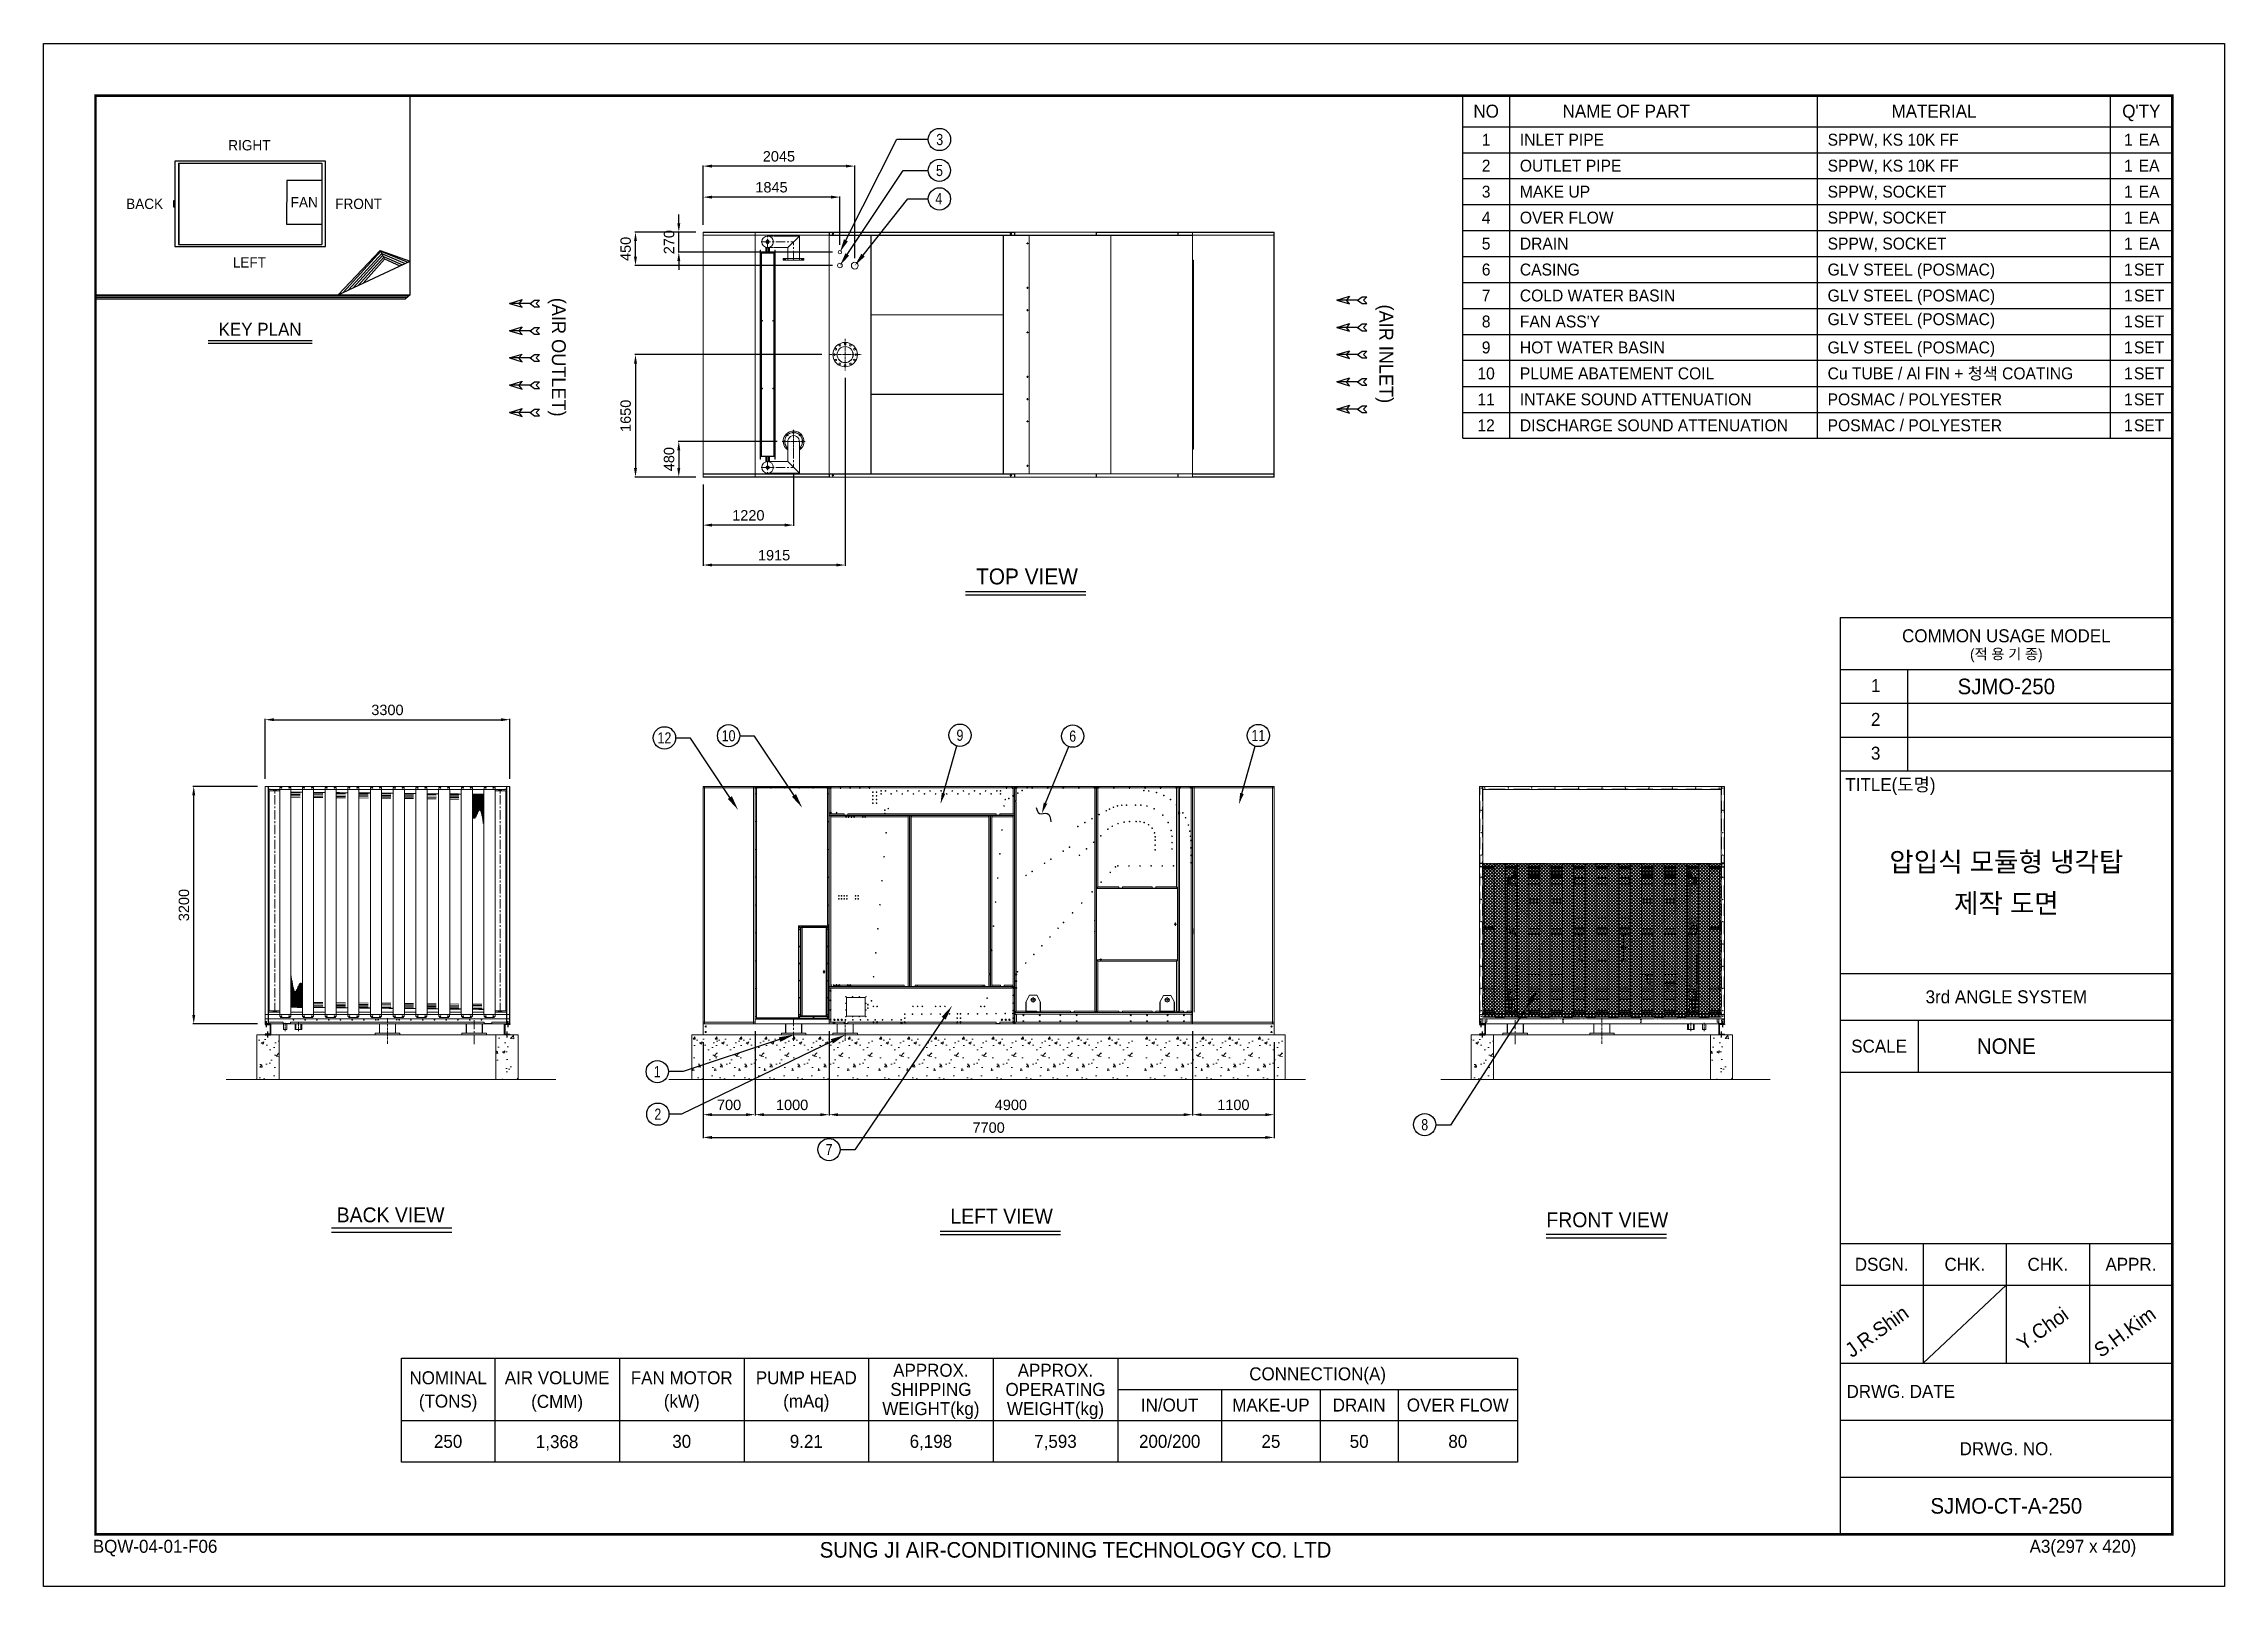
# Model space of a CAD drawing. Header units: millimetres. Extents: x -661384 to 33175, y -139129 to 24362.
# Drawn here: x 3768 to 33175, y 3567 to 24362 of the extents above.
import ezdxf
from ezdxf import colors
from ezdxf.entities.mleader import LeaderData, LeaderLine
from ezdxf.enums import TextEntityAlignment as Align
from ezdxf.math import Vec2, Vec3

# ---------------------------------------------------------------- set-up
doc = ezdxf.new("R2010")
doc.units = ezdxf.units.MM
for name, pattern in [('CENTER', [2, 1.25, -0.25, 0.25, -0.25]), ('CENTERX2', [4, 2.5, -0.5, 0.5, -0.5]), ('DASHDOT', [18.5, 12, -3, 0.5, -3]), ('DASHED', [15, 12, -3]), ('HIDDEN', [0.375, 0.25, -0.125]), ('HIDDENX2', [0.75, 0.5, -0.25])]:
    doc.linetypes.add(name, pattern=pattern)
for name, color, linetype in [('center', 1, 'CENTER'), ('HIDD', 2, 'HIDDENX2'), ('냉각탑', 4, 'Continuous'), ('냉각탑_box', 1, 'Continuous'), ('냉각탑_dim', 1, 'Continuous'), ('냉각탑_form', 1, 'Continuous'), ('냉각탑_text', 3, 'Continuous'), ('냉각탑_기초', 23, 'Continuous')]:
    doc.layers.add(name, color=color, linetype=linetype)
doc.styles.get("Standard").update_dxf_attribs({"font": 'arial.ttf'})
doc.styles.add('돋움', font='Dotum.ttf')
doc.dimstyles.new('1.40', dxfattribs={"dimscale": 20, "dimtxt": 1.5, "dimasz": 1, "dimexe": 0.5, "dimexo": 0.5, "dimgap": 0.5, "dimtad": 1, "dimdec": 0, "dimzin": 0, "dimdsep": 46, "dimtxsty": 'Standard', "dimcen": 0, "dimclrd": 2, "dimclre": 2, "dimclrt": 3, "dimadec": 0, "dimazin": 0, "dimtfac": 1, "dimtdec": 0, "dimtmove": 0, "dimatfit": 0, "dimfxl": 1, "dimtolj": 1, "dimtzin": 0, "dimlwd": -1, "dimlwe": -1, "dimarcsym": 0})

msp = doc.modelspace()

# ---------------------------------------------------------------- texts
at = {"layer": '냉각탑_form', "style": '돋움'}
for s, height, p in [('COMMON USAGE MODEL', 175.043, (30234.2, 16380)), ('(적 용 기 종)', 140.03, (30234.2, 16135)), ('3rd ANGLE SYSTEM', 175.043, (30234.2, 11513.8)), ('SCALE', 175.04, (28518.7, 10848.7)), ('DSGN.', 175.04, (28553.7, 7907.9)), ('CHK.', 175.04, (29674, 7907.9)), ('CHK.', 175.04, (30794.3, 7907.9)), ('APPR.', 175.04, (31914.6, 7907.9)), ('DRWG. NO.', 175.04, (30234.2, 5422.3))]:
    msp.add_text(s, height=height, dxfattribs=at).set_placement(p, align=Align.MIDDLE_CENTER)
for s, height, p in [('1', 175, (28408.8, 15620.8)), ('2', 175, (28408.8, 15165.7)), ('3', 175, (28408.8, 14710.6)), ('TITLE(도명)', 175.04, (28064, 14286.8)), ('DRWG. DATE', 175.04, (28079.8, 6106.9)), ('BQW-04-01-F06', 175.043, (4431, 4019.4)), ('SUNG JI AIR-CONDITIONING TECHNOLOGY CO. LTD', 210.051, (14232.6, 3953.9)), ('A3(297 x 420)', 175.043, (30548.2, 4019.4))]:
    msp.add_text(s, height=height, dxfattribs=at).set_placement(p)
at = {"layer": '냉각탑_text', "style": '돋움'}
for s, height, p in [('NO', 175, (23219.7, 23451.8)), ('NAME OF PART', 175, (25109.7, 23451.8)), ('MATERIAL', 175, (29259.7, 23451.8)), ("Q'TY", 175, (32054.7, 23451.8)), ('RIGHT', 140, (6542.5, 22992.3)), ('1', 161, (23219.7, 23066.8)), ('1', 161, (31879.7, 23066.8)), ('EA', 161, (32159.7, 23066.8)), ('2', 161, (23219.7, 22716.8)), ('1', 161, (31879.7, 22716.8)), ('EA', 161, (32159.7, 22716.8)), ('3', 161, (23219.7, 22366.8)), ('1', 161, (31879.7, 22366.8)), ('EA', 161, (32159.7, 22366.8)), ('BACK', 140, (5129.8, 22202.5)), ('FAN', 140, (7282.2, 22223.9)), ('FRONT', 140, (8015.2, 22202.5)), ('4', 161, (23219.7, 22016.8)), ('1', 161, (31879.7, 22016.8)), ('EA', 161, (32159.7, 22016.8)), ('LEFT', 140, (6542.5, 21413.5)), ('5', 161, (23219.7, 21666.8)), ('1', 161, (31879.7, 21666.8)), ('EA', 161, (32159.7, 21666.8)), ('6', 161, (23219.7, 21316.8)), ('1', 161, (31879.7, 21316.8)), ('SET', 161, (32159.7, 21316.8)), ('7', 161, (23219.7, 20966.8)), ('1', 161, (31879.7, 20966.8)), ('SET', 161, (32159.7, 20966.8)), ('KEY PLAN', 175, (6686.9, 20511.8)), ('8', 161, (23219.7, 20616.8)), ('1', 161, (31879.7, 20616.8)), ('SET', 161, (32159.7, 20616.8)), ('9', 161, (23219.7, 20266.8)), ('1', 161, (31879.7, 20266.8)), ('SET', 161, (32159.7, 20266.8)), ('10', 161, (23219.7, 19916.8)), ('1', 161, (31879.7, 19916.8)), ('SET', 161, (32159.7, 19916.8)), ('11', 161, (23219.7, 19566.8)), ('1', 161, (31879.7, 19566.8)), ('SET', 161, (32159.7, 19566.8)), ('12', 161, (23219.7, 19216.8)), ('1', 161, (31879.7, 19216.8)), ('SET', 161, (32159.7, 19216.8)), ('TOP VIEW', 214.63, (17028.4, 17180.1)), ('SJMO-250', 210.05, (30234.2, 15697.3)), ('압입식 모듈형 냉각탑', 262.5, (30234.2, 13333.9)), ('제작 도면', 262.5, (30234.2, 12773.9)), ('NONE', 210.05, (30234.2, 10848.7)), ('BACK VIEW', 199.97, (8446.1, 8574.5)), ('LEFT VIEW', 199.97, (16686.1, 8556.6)), ('FRONT VIEW', 199.97, (24853.8, 8508.5)), ('APPROX.', 175, (15732.4, 6480.4)), ('APPROX.', 175, (17412.4, 6480.4)), ('CONNECTION(A)', 175, (20947.4, 6431.4)), ('NOMINAL', 175, (9222.4, 6378.9)), ('AIR VOLUME', 175, (10692.4, 6378.9)), ('FAN MOTOR', 175, (12372.4, 6378.9)), ('PUMP HEAD', 175, (14052.4, 6378.9)), ('SHIPPING', 175, (15732.4, 6221.4)), ('OPERATING', 175, (17412.4, 6221.4)), ('(TONS)', 175, (9222.4, 6063.9)), ('(CMM)', 175, (10692, 6060.1)), ('(kW)', 175, (12372.4, 6063.9)), ('(mAq)', 175, (14052.4, 6063.9)), ('WEIGHT(kg)', 175, (15732.4, 5962.4)), ('WEIGHT(kg)', 175, (17412.4, 5962.4)), ('IN/OUT', 175, (18952.4, 6011.4)), ('MAKE-UP', 175, (20317.4, 6011.4)), ('DRAIN', 175, (21507.4, 6011.4)), ('OVER FLOW', 175, (22837.4, 6011.4)), ('250', 175, (9222.4, 5521.4)), ('1,368', 175, (10692, 5517.6)), ('30', 175, (12372.4, 5521.4)), ('9.21', 175, (14052.4, 5521.4)), ('6,198', 175, (15732.4, 5521.4)), ('7,593', 175, (17412.4, 5521.4)), ('200/200', 175, (18952.4, 5521.4)), ('25', 175, (20317.4, 5521.4)), ('50', 175, (21507.4, 5521.4)), ('80', 175, (22837.4, 5521.4)), ('SJMO-CT-A-250', 210.051, (30234.2, 4652.1))]:
    msp.add_text(s, height=height, dxfattribs=at).set_placement(p, align=Align.MIDDLE_CENTER)
at = {"layer": '냉각탑_text', "width": 0.8}
for s, p in [('3', (15851.3, 23069.3)), ('5', (15848.1, 22652.1)), ('4', (15839.2, 22272.5)), ('12', (12139.5, 15003.9)), ('10', (13004.1, 15032.8)), ('9', (16124, 15040)), ('6', (17644.4, 15027.8)), ('11', (20147.5, 15036)), ('1', (12042.3, 10505.3)), ('2', (12050.1, 9931.9)), ('8', (22391.4, 9790.4)), ('7', (14358.6, 9454.5))]:
    msp.add_text(s, height=150, dxfattribs=at).set_placement(p, align=Align.MIDDLE_CENTER)
at = {"layer": '냉각탑_text', "style": '돋움'}
for s, p in [('INLET PIPE', (23674.7, 23066.8)), ('SPPW, KS 10K FF', (27824.7, 23066.8)), ('OUTLET PIPE', (23674.7, 22716.8)), ('SPPW, KS 10K FF', (27824.7, 22716.8)), ('MAKE UP', (23674.7, 22366.8)), ('SPPW, SOCKET', (27824.7, 22366.8)), ('OVER FLOW', (23674.7, 22016.8)), ('SPPW, SOCKET', (27824.7, 22016.8)), ('DRAIN', (23674.7, 21666.8)), ('SPPW, SOCKET', (27824.7, 21666.8)), ('CASING', (23674.7, 21316.8)), ('GLV STEEL (POSMAC)', (27824.7, 21316.8)), ('COLD WATER BASIN', (23674.7, 20966.8)), ('GLV STEEL (POSMAC)', (27824.7, 20966.8)), ("FAN ASS'Y", (23674.7, 20616.8)), ('GLV STEEL (POSMAC)', (27824.7, 20647.6)), ('HOT WATER BASIN', (23674.7, 20266.8)), ('GLV STEEL (POSMAC)', (27824.7, 20266.8)), ('PLUME ABATEMENT COIL', (23674.7, 19916.8)), ('Cu TUBE / Al FIN + 청색 COATING', (27824.7, 19916.8)), ('INTAKE SOUND ATTENUATION', (23674.7, 19566.8)), ('POSMAC / POLYESTER', (27824.7, 19566.8)), ('DISCHARGE SOUND ATTENUATION', (23674.7, 19216.8)), ('POSMAC / POLYESTER', (27824.7, 19216.8))]:
    msp.add_text(s, height=161, dxfattribs=at).set_placement(p, align=Align.MIDDLE_LEFT)
for s, p in [('(AIR OUTLET)', (10715.2, 20135.2)), ('(AIR INLET)', (21873.4, 20180.3))]:
    msp.add_text(s, height=186.667, rotation=270, dxfattribs=at).set_placement(p, align=Align.MIDDLE_CENTER)
for s, p in [('J.R.Shin', (28151.9, 6641.7)), ('Y.Choi', (30467.3, 6735.1)), ('S.H.Kim', (31508.5, 6641.7))]:
    msp.add_text(s, height=196.05, rotation=35.81856, dxfattribs=at).set_placement(p)

# ---------------------------------------------------------------- blocks, each defined once
blk = doc.blocks.new('화살표 IN OUT')
at = {"layer": '냉각탑_dim'}
for p, q in [((-323, 43), (-384, 43)), ((-343, 0), (-384, 43)), ((-384, -43), (-343, 0)), ((-266, 0), (-323, 43)), ((-266, 0), (-323, -43)), ((-266, 0), (0, 0)), ((-163, 50), (-122, 0)), ((0, 0), (-163, 50)), ((-163, -50), (-122, 0)), ((0, 0), (-163, -50)), ((-323, -43), (-384, -43))]:
    blk.add_line(p, q, dxfattribs=at)
blk = doc.blocks.new('*D312')
at = {"color": 2, "transparency": 16777216}
for p, q in [((14576, 19856), (14576, 17324)), ((12661, 18420), (12661, 17324)), ((14456, 17334), (12781, 17334))]:
    blk.add_line(p, q, dxfattribs=at)
for points in [[(12781, 17354), (12781, 17314), (12661, 17334)], [(14456, 17354), (14456, 17314), (14576, 17334)]]:
    blk.add_solid(points, dxfattribs=at)
at = {"layer": 'Defpoints', "color": 0, "transparency": 16777216}
for p in [(14576, 19956), (12661, 18520), (12661, 17334)]:
    blk.add_point(p, dxfattribs=at)
at = {"color": 3, "lineweight": 5, "transparency": 16777216, "insert": (13618, 17465), "char_height": 140, "attachment_point": 5}
blk.add_mtext('\\A1;1915', dxfattribs=at)
blk = doc.blocks.new('*D313')
at = {"color": 2, "transparency": 16777216}
for p, q in [((14261, 20170), (11739, 20170)), ((11749, 20050), (11749, 18640)), ((12561, 18520), (11739, 18520))]:
    blk.add_line(p, q, dxfattribs=at)
for points in [[(11729, 20050), (11769, 20050), (11749, 20170)], [(11729, 18640), (11769, 18640), (11749, 18520)]]:
    blk.add_solid(points, dxfattribs=at)
at = {"layer": 'Defpoints', "color": 0, "transparency": 16777216}
for p in [(14361, 20170), (11749, 18520), (12661, 18520)]:
    blk.add_point(p, dxfattribs=at)
at = {"color": 3, "lineweight": 5, "transparency": 16777216, "insert": (11617, 19345), "char_height": 140, "attachment_point": 5, "rotation": 90}
blk.add_mtext('\\A1;1650', dxfattribs=at)
blk = doc.blocks.new('*D314')
at = {"color": 2, "transparency": 16777216}
for p, q in [((13881, 18550), (13881, 17862)), ((12661, 18420), (12661, 17862)), ((13761, 17872), (12781, 17872))]:
    blk.add_line(p, q, dxfattribs=at)
for points in [[(12781, 17892), (12781, 17852), (12661, 17872)], [(13761, 17892), (13761, 17852), (13881, 17872)]]:
    blk.add_solid(points, dxfattribs=at)
at = {"layer": 'Defpoints', "color": 0, "transparency": 16777216}
for p in [(13881, 18650), (12661, 18520), (12661, 17872)]:
    blk.add_point(p, dxfattribs=at)
at = {"color": 3, "lineweight": 5, "transparency": 16777216, "insert": (13271, 18003), "char_height": 140, "attachment_point": 5}
blk.add_mtext('\\A1;1220', dxfattribs=at)
blk = doc.blocks.new('*D315')
at = {"color": 2, "transparency": 16777216}
for p, q in [((13661, 19001), (12323, 19001)), ((12333, 18881), (12333, 18640)), ((12561, 18520), (12323, 18520))]:
    blk.add_line(p, q, dxfattribs=at)
for points in [[(12313, 18881), (12353, 18881), (12333, 19001)], [(12313, 18640), (12353, 18640), (12333, 18520)]]:
    blk.add_solid(points, dxfattribs=at)
at = {"layer": 'Defpoints', "color": 0, "transparency": 16777216}
for p in [(13761, 19001), (12333, 18520), (12661, 18520)]:
    blk.add_point(p, dxfattribs=at)
at = {"color": 3, "lineweight": 5, "transparency": 16777216, "insert": (12202, 18761), "char_height": 140, "attachment_point": 5, "rotation": 90}
blk.add_mtext('\\A1;480', dxfattribs=at)
blk = doc.blocks.new('*D316')
at = {"color": 2, "transparency": 16777216}
for p, q in [((6654, 14350), (5782, 14350)), ((5792, 11270), (5792, 14230)), ((6654, 11150), (5782, 11150))]:
    blk.add_line(p, q, dxfattribs=at)
for points in [[(5772, 14230), (5812, 14230), (5792, 14350)], [(5772, 11270), (5812, 11270), (5792, 11150)]]:
    blk.add_solid(points, dxfattribs=at)
at = {"layer": 'Defpoints', "color": 0, "transparency": 16777216}
for p in [(5792, 14350), (6754, 14350), (6754, 11150)]:
    blk.add_point(p, dxfattribs=at)
at = {"color": 3, "lineweight": 5, "transparency": 16777216, "insert": (5660, 12750), "char_height": 140, "attachment_point": 5, "rotation": 90}
blk.add_mtext('\\A1;3200', dxfattribs=at)
blk = doc.blocks.new('*D318')
at = {"color": 2, "transparency": 16777216}
for p, q in [((6754, 14450), (6754, 15259)), ((6874, 15249), (9934, 15249)), ((10054, 14450), (10054, 15259))]:
    blk.add_line(p, q, dxfattribs=at)
for points in [[(6874, 15269), (6874, 15229), (6754, 15249)], [(9934, 15269), (9934, 15229), (10054, 15249)]]:
    blk.add_solid(points, dxfattribs=at)
at = {"layer": 'Defpoints', "color": 0, "transparency": 16777216}
for p in [(10054, 15249), (6754, 14350), (10054, 14350)]:
    blk.add_point(p, dxfattribs=at)
at = {"color": 3, "lineweight": 5, "transparency": 16777216, "insert": (8404, 15380), "char_height": 140, "attachment_point": 5}
blk.add_mtext('\\A1;3300', dxfattribs=at)
blk = doc.blocks.new('*D317')
at = {"color": 2, "transparency": 16777216}
for p, q in [((12661, 10901), (12661, 9915)), ((13361, 11050), (13361, 9915)), ((12781, 9925), (13241, 9925))]:
    blk.add_line(p, q, dxfattribs=at)
for points in [[(12781, 9945), (12781, 9905), (12661, 9925)], [(13241, 9945), (13241, 9905), (13361, 9925)]]:
    blk.add_solid(points, dxfattribs=at)
at = {"layer": 'Defpoints', "color": 0, "transparency": 16777216}
for p in [(12661, 11001), (13361, 11150), (13361, 9925)]:
    blk.add_point(p, dxfattribs=at)
at = {"color": 3, "lineweight": 5, "transparency": 16777216, "insert": (13011, 10056), "char_height": 140, "attachment_point": 5}
blk.add_mtext('\\A1;700', dxfattribs=at)
blk = doc.blocks.new('*D319')
at = {"color": 2, "transparency": 16777216}
for p, q in [((14361, 11050), (14361, 9915)), ((19261, 11050), (19261, 9915)), ((14481, 9925), (19141, 9925))]:
    blk.add_line(p, q, dxfattribs=at)
for points in [[(14481, 9945), (14481, 9905), (14361, 9925)], [(19141, 9945), (19141, 9905), (19261, 9925)]]:
    blk.add_solid(points, dxfattribs=at)
at = {"layer": 'Defpoints', "color": 0, "transparency": 16777216}
for p in [(14361, 11150), (19261, 11150), (19261, 9925)]:
    blk.add_point(p, dxfattribs=at)
at = {"color": 3, "lineweight": 5, "transparency": 16777216, "insert": (16811, 10056), "char_height": 140, "attachment_point": 5}
blk.add_mtext('\\A1;4900', dxfattribs=at)
blk = doc.blocks.new('*D320')
at = {"color": 2, "transparency": 16777216}
for p, q in [((19261, 11050), (19261, 9915)), ((20361, 10901), (20361, 9915)), ((19381, 9925), (20241, 9925))]:
    blk.add_line(p, q, dxfattribs=at)
for points in [[(19381, 9945), (19381, 9905), (19261, 9925)], [(20241, 9945), (20241, 9905), (20361, 9925)]]:
    blk.add_solid(points, dxfattribs=at)
at = {"layer": 'Defpoints', "color": 0, "transparency": 16777216}
for p in [(19261, 11150), (20361, 11001), (20361, 9925)]:
    blk.add_point(p, dxfattribs=at)
at = {"color": 3, "lineweight": 5, "transparency": 16777216, "insert": (19811, 10056), "char_height": 140, "attachment_point": 5}
blk.add_mtext('\\A1;1100', dxfattribs=at)
blk = doc.blocks.new('*D321')
at = {"color": 2, "transparency": 16777216}
for p, q in [((12661, 10901), (12661, 9608)), ((20361, 10901), (20361, 9608)), ((12781, 9618), (20241, 9618))]:
    blk.add_line(p, q, dxfattribs=at)
for points in [[(12781, 9638), (12781, 9598), (12661, 9618)], [(20241, 9638), (20241, 9598), (20361, 9618)]]:
    blk.add_solid(points, dxfattribs=at)
at = {"layer": 'Defpoints', "color": 0, "transparency": 16777216}
for p in [(12661, 11001), (20361, 11001), (20361, 9618)]:
    blk.add_point(p, dxfattribs=at)
at = {"color": 3, "lineweight": 5, "transparency": 16777216, "insert": (16511, 9750), "char_height": 140, "attachment_point": 5}
blk.add_mtext('\\A1;7700', dxfattribs=at)
blk = doc.blocks.new('*D322')
at = {"color": 2, "transparency": 16777216}
for p, q in [((13361, 11050), (13361, 9915)), ((14361, 11052), (14361, 9915)), ((13481, 9925), (14241, 9925))]:
    blk.add_line(p, q, dxfattribs=at)
for points in [[(13481, 9945), (13481, 9905), (13361, 9925)], [(14241, 9945), (14241, 9905), (14361, 9925)]]:
    blk.add_solid(points, dxfattribs=at)
at = {"layer": 'Defpoints', "color": 0, "transparency": 16777216}
for p in [(13361, 11150), (14361, 11152), (14361, 9925)]:
    blk.add_point(p, dxfattribs=at)
at = {"color": 3, "lineweight": 5, "transparency": 16777216, "insert": (13861, 10056), "char_height": 140, "attachment_point": 5}
blk.add_mtext('\\A1;1000', dxfattribs=at)
blk = doc.blocks.new('*D323')
at = {"color": 2, "transparency": 16777216}
for p, q in [((12333, 21940), (12333, 22060)), ((12561, 21820), (12323, 21820)), ((12333, 21551), (12333, 21820)), ((14406, 21551), (12323, 21551)), ((12333, 21431), (12333, 21311))]:
    blk.add_line(p, q, dxfattribs=at)
for points in [[(12313, 21940), (12353, 21940), (12333, 21820)], [(12313, 21431), (12353, 21431), (12333, 21551)]]:
    blk.add_solid(points, dxfattribs=at)
at = {"layer": 'Defpoints', "color": 0, "transparency": 16777216}
for p in [(12333, 21820), (12661, 21820), (14506, 21551)]:
    blk.add_point(p, dxfattribs=at)
at = {"color": 3, "lineweight": 5, "transparency": 16777216, "insert": (12202, 21686), "char_height": 140, "attachment_point": 5, "rotation": 90}
blk.add_mtext('\\A1;270', dxfattribs=at)
blk = doc.blocks.new('*D324')
at = {"color": 2, "transparency": 16777216}
for p, q in [((12661, 21920), (12661, 22303)), ((14386, 22293), (12781, 22293)), ((14506, 21651), (14506, 22303))]:
    blk.add_line(p, q, dxfattribs=at)
for points in [[(12781, 22313), (12781, 22273), (12661, 22293)], [(14386, 22313), (14386, 22273), (14506, 22293)]]:
    blk.add_solid(points, dxfattribs=at)
at = {"layer": 'Defpoints', "color": 0, "transparency": 16777216}
for p in [(12661, 22293), (12661, 21820), (14506, 21551)]:
    blk.add_point(p, dxfattribs=at)
at = {"color": 3, "lineweight": 5, "transparency": 16777216, "insert": (13583, 22425), "char_height": 140, "attachment_point": 5}
blk.add_mtext('\\A1;1845', dxfattribs=at)
blk = doc.blocks.new('*D325')
at = {"color": 2, "transparency": 16777216}
for p, q in [((12661, 21920), (12661, 22721)), ((14586, 22711), (12781, 22711)), ((14706, 21470), (14706, 22721))]:
    blk.add_line(p, q, dxfattribs=at)
for points in [[(12781, 22731), (12781, 22691), (12661, 22711)], [(14586, 22731), (14586, 22691), (14706, 22711)]]:
    blk.add_solid(points, dxfattribs=at)
at = {"layer": 'Defpoints', "color": 0, "transparency": 16777216}
for p in [(12661, 22711), (12661, 21820), (14706, 21370)]:
    blk.add_point(p, dxfattribs=at)
at = {"color": 3, "lineweight": 5, "transparency": 16777216, "insert": (13683, 22842), "char_height": 140, "attachment_point": 5}
blk.add_mtext('\\A1;2045', dxfattribs=at)
blk = doc.blocks.new('*D326')
at = {"color": 2, "transparency": 16777216}
for p, q in [((12561, 21820), (11739, 21820)), ((11749, 21491), (11749, 21700)), ((14406, 21371), (11739, 21371))]:
    blk.add_line(p, q, dxfattribs=at)
for points in [[(11729, 21700), (11769, 21700), (11749, 21820)], [(11729, 21491), (11769, 21491), (11749, 21371)]]:
    blk.add_solid(points, dxfattribs=at)
at = {"layer": 'Defpoints', "color": 0, "transparency": 16777216}
for p in [(11749, 21820), (12661, 21820), (14506, 21371)]:
    blk.add_point(p, dxfattribs=at)
at = {"color": 3, "lineweight": 5, "transparency": 16777216, "insert": (11617, 21595), "char_height": 140, "attachment_point": 5, "rotation": 90}
blk.add_mtext('\\A1;450', dxfattribs=at)
blk = doc.blocks.new('457536')
at = {"color": 7, "lineweight": 5}
for p, q in [((114592.520962, 89152.297332), (114550.020962, 89069.297332)), ((114692.520962, 89152.297332), (114592.520962, 89152.297332)), ((114735.020962, 89069.297332), (114692.520962, 89152.297332)), ((114542.520962, 89059.297332), (114542.520962, 88929.797332)), ((114550.020962, 88922.297332), (114735.020962, 88922.297332)), ((114742.520962, 88929.797332), (114742.520962, 89059.297332))]:
    blk.add_line(p, q, dxfattribs=at)
at = {"color": 7, "linetype": 'DASHDOT', "lineweight": 5}
for p, q in [((114642.520962, 89126.047332), (114642.520962, 89054.547332)), ((114678.270962, 89090.297332), (114606.770962, 89090.297332))]:
    blk.add_line(p, q, dxfattribs=at)
at = {"color": 7, "lineweight": 5, "ltscale": 0.09375}
for p, q in [((114542.520962, 89059.297332), (114550.020962, 89059.297332)), ((114550.020962, 88929.797332), (114542.520962, 88929.797332)), ((114550.020962, 88922.297332), (114550.020962, 88929.797332)), ((114742.520962, 89059.297332), (114735.020962, 89059.297332)), ((114735.020962, 88929.797332), (114742.520962, 88929.797332)), ((114735.020962, 88922.297332), (114735.020962, 88929.797332))]:
    blk.add_line(p, q, dxfattribs=at)
at = {"color": 7, "linetype": 'DASHED', "lineweight": 5}
for p, q in [((114548.520962, 89059.297332), (114548.520962, 88929.797332)), ((114550.020962, 88928.297332), (114735.020962, 88928.297332)), ((114736.520962, 88929.797332), (114736.520962, 89059.297332))]:
    blk.add_line(p, q, dxfattribs=at)
at = {"color": 7, "lineweight": 5, "ltscale": 0.125}
for p, q in [((114550.020962, 89059.297332), (114550.020962, 89069.297332)), ((114735.020962, 89069.297332), (114735.020962, 89059.297332))]:
    blk.add_line(p, q, dxfattribs=at)
at = {"color": 7, "linetype": 'DASHED', "lineweight": 5, "ltscale": 0.075}
for p, q in [((114558.520962, 88928.297332), (114558.520962, 88922.297332)), ((114576.520962, 88928.297332), (114576.520962, 88922.297332)), ((114608.520962, 88928.297332), (114608.520962, 88922.297332)), ((114626.520962, 88928.297332), (114626.520962, 88922.297332)), ((114658.520962, 88928.297332), (114658.520962, 88922.297332)), ((114676.520962, 88928.297332), (114676.520962, 88922.297332)), ((114708.520962, 88928.297332), (114708.520962, 88922.297332)), ((114726.520962, 88928.297332), (114726.520962, 88922.297332))]:
    blk.add_line(p, q, dxfattribs=at)
at = {"color": 7, "lineweight": 5}
blk.add_circle((114642.520962, 89090.297332), 27.5, dxfattribs=at)
blk = doc.blocks.new('A$C5FB90F76')
at = {"color": 7, "lineweight": 13}
for p, q in [((0, 0), (0, 1200)), ((3, 0), (3, 1200)), ((25, 0), (25, 1200))]:
    blk.add_line(p, q, dxfattribs=at)
at = {"color": 7, "lineweight": 13, "ltscale": 0.014}
for p, q in [((3, 1200), (0, 1200)), ((3, 0), (0, 0))]:
    blk.add_line(p, q, dxfattribs=at)
at = {"color": 7, "lineweight": 13, "ltscale": 0.111}
for p, q in [((25, 1200), (3, 1200)), ((3, 0), (25, 0))]:
    blk.add_line(p, q, dxfattribs=at)
at = {"color": 7, "lineweight": 13}
for centre in [(15, 1175), (15, 945), (15, 715), (15, 485), (15, 255), (15, 25)]:
    blk.add_circle(centre, 3, dxfattribs=at)
blk = doc.blocks.new('A$C6C1445C5')
at = {"color": 7, "lineweight": 13}
for p, q in [((0, 25), (400, 25)), ((0, 22), (400, 22)), ((0, 0), (400, 0))]:
    blk.add_line(p, q, dxfattribs=at)
at = {"color": 7, "lineweight": 13, "ltscale": 0.035}
for p, q in [((0, 22), (0, 25)), ((400, 22), (400, 25))]:
    blk.add_line(p, q, dxfattribs=at)
at = {"color": 7, "lineweight": 13, "ltscale": 0.2775}
for p, q in [((0, 22), (0, 0)), ((400, 0), (400, 22))]:
    blk.add_line(p, q, dxfattribs=at)
at = {"color": 7, "lineweight": 13}
for centre in [(10, 10), (200, 10), (390, 10)]:
    blk.add_circle(centre, 3, dxfattribs=at)
blk = doc.blocks.new('A$C01666899')
at = {"color": 4, "lineweight": 13}
for p, q in [((1212, 354), (0, 354)), ((0, 343), (0, 3)), ((7, 343), (7, 3)), ((1202, 347), (10, 347)), ((1202, 344), (10, 344)), ((10, 343), (10, 20)), ((11, 20), (11, 343)), ((11, 343), (1201, 343)), ((1201, 343), (1201, 20)), ((1202, 20), (1202, 343)), ((1205, 3), (1205, 343)), ((1212, 3), (1212, 343)), ((1202, 20), (10, 20)), ((1202, 3), (10, 3)), ((1202, 0), (10, 0))]:
    blk.add_line(p, q, dxfattribs=at)
at = {"color": 4, "lineweight": 13, "ltscale": 0.04}
for p, q in [((0, 346), (0, 354)), ((1212, 346), (1212, 354))]:
    blk.add_line(p, q, dxfattribs=at)
at = {"color": 4, "lineweight": 13, "ltscale": 0.0485}
for p, q in [((10, 346), (0, 346)), ((1212, 346), (1202, 346))]:
    blk.add_line(p, q, dxfattribs=at)
at = {"color": 4, "lineweight": 13, "ltscale": 0.033}
for p, q in [((7, 343), (0, 343)), ((1205, 343), (1212, 343)), ((7, 3), (0, 3)), ((1205, 3), (1212, 3))]:
    blk.add_line(p, q, dxfattribs=at)
at = {"color": 4, "lineweight": 13, "ltscale": 0.017}
for p, q in [((7, 343), (10, 343)), ((1202, 347), (1202, 344)), ((1205, 343), (1202, 343)), ((10, 3), (10, 0)), ((1202, 3), (1202, 0))]:
    blk.add_line(p, q, dxfattribs=at)
at = {"color": 4, "lineweight": 13, "ltscale": 0.0085}
for p, q in [((10, 344), (8, 344)), ((1202, 344), (1204, 344)), ((10, 2), (8, 2)), ((1202, 2), (1204, 2))]:
    blk.add_line(p, q, dxfattribs=at)
at = {"color": 4, "lineweight": 13, "ltscale": 0.0045}
for p, q in [((8, 343), (8, 344)), ((10, 343), (10, 344)), ((1202, 344), (1202, 343)), ((1204, 344), (1204, 343)), ((8, 2), (8, 3)), ((1204, 3), (1204, 2))]:
    blk.add_line(p, q, dxfattribs=at)
at = {"color": 4, "lineweight": 13, "ltscale": 0.007}
for p, q in [((10, 347), (10, 346)), ((1202, 347), (1202, 346))]:
    blk.add_line(p, q, dxfattribs=at)
at = {"color": 4, "lineweight": 13, "ltscale": 0.01}
blk.add_line((10, 346), (10, 344), dxfattribs=at)
at = {"color": 4, "lineweight": 13, "ltscale": 0.0155}
for p, q in [((7, 3), (10, 3)), ((1205, 3), (1202, 3))]:
    blk.add_line(p, q, dxfattribs=at)
at = {"color": 4, "lineweight": 13, "ltscale": 0.083}
for p, q in [((10, 20), (10, 3)), ((1202, 3), (1202, 20))]:
    blk.add_line(p, q, dxfattribs=at)
at = {"color": 4, "lineweight": 13}
for centre, radius in [((589, 316), 2), ((606, 316), 9), ((622, 316), 2)]:
    blk.add_circle(centre, radius, dxfattribs=at)
blk = doc.blocks.new('1')
at = {"color": 0, "lineweight": 20}
for p, q in [((14361, 14350), (12661, 14350)), ((12661, 11150), (12661, 14350)), ((13361, 14330), (12661, 14330)), ((12681, 11150), (12681, 14350)), ((13341, 14350), (13341, 11150)), ((13361, 14350), (13361, 11150)), ((14361, 11150), (14361, 14350)), ((19259, 14350), (20361, 14350)), ((19261, 14348), (19261, 14350)), ((19261, 14330), (20361, 14330)), ((20341, 11150), (20341, 14350)), ((20361, 11150), (20361, 14350)), ((13361, 11170), (12661, 11170)), ((12661, 11001), (12661, 11150)), ((19261, 11150), (12661, 11150)), ((13361, 11150), (14361, 11150)), ((19261, 11150), (14361, 11150)), ((20361, 11170), (19261, 11170)), ((19261, 11150), (19261, 11153)), ((20361, 11150), (19261, 11150)), ((20361, 11001), (20361, 11150))]:
    blk.add_line(p, q, dxfattribs=at)
at = {"color": 7, "lineweight": 20}
for p, q in [((13361, 11213), (13361, 14348)), ((13364, 11213), (13364, 14348)), ((13381, 14320), (13381, 11213)), ((13383, 14350), (14337, 14350)), ((13383, 14346), (14337, 14346)), ((14339, 12482), (14339, 14320)), ((14355, 14348), (14355, 11215)), ((14359, 14348), (14359, 11213)), ((14361, 13982), (14361, 14328)), ((16859, 14350), (14362, 14350)), ((14381, 14006), (14381, 14320)), ((14393, 14330), (14503, 14330)), ((14523, 14330), (14633, 14330)), ((14653, 14330), (14763, 14330)), ((14783, 14330), (14893, 14330)), ((14913, 14330), (16741, 14330)), ((16761, 14330), (16821, 14330)), ((16841, 14328), (16841, 14232)), ((16841, 14212), (16841, 13982)), ((16861, 14328), (16861, 13982)), ((16863, 14346), (16863, 11305)), ((17960, 14350), (16866, 14350)), ((16883, 14321), (16883, 14160)), ((16883, 14140), (16883, 11824)), ((17022, 14330), (16898, 14330)), ((17088, 14330), (17042, 14330)), ((17108, 14330), (17298, 14330)), ((17318, 14330), (17508, 14330)), ((17528, 14330), (17718, 14330)), ((17928, 14330), (17738, 14330)), ((17943, 11322), (17943, 14321)), ((17963, 11305), (17963, 14346)), ((17965, 14346), (17965, 12979)), ((19062, 14350), (17968, 14350)), ((17985, 14321), (17985, 12996)), ((18190, 14330), (18000, 14330)), ((18210, 14330), (18400, 14330)), ((18420, 14330), (18610, 14330)), ((18630, 14330), (18820, 14330)), ((19030, 14330), (18840, 14330)), ((19045, 12996), (19045, 14321)), ((19065, 12979), (19065, 14346)), ((19067, 14346), (19067, 11305)), ((19258, 14350), (19070, 14350)), ((19087, 14321), (19087, 14000)), ((19226, 14330), (19102, 14330)), ((19241, 13631), (19241, 14321)), ((19261, 11305), (19261, 14346)), ((19281, 11305), (19281, 14346)), ((14361, 13958), (14383, 13958)), ((14383, 13956), (14361, 13956)), ((14361, 11654), (14361, 13955)), ((14561, 13980), (14362, 13980)), ((14362, 13960), (16859, 13960)), ((14381, 13955), (14381, 11654)), ((14383, 13958), (15424, 13958)), ((14578, 13938), (14383, 13938)), ((14561, 13963), (14611, 13963)), ((16611, 13980), (14611, 13980)), ((14804, 13938), (14706, 13938)), ((15424, 13938), (14857, 13938)), ((15424, 13958), (15446, 13958)), ((15446, 13956), (15424, 13956)), ((15426, 11654), (15426, 13955)), ((15446, 13955), (15446, 11654)), ((15448, 11654), (15448, 13955)), ((15449, 13958), (16532, 13958)), ((15471, 13955), (15449, 13955)), ((15468, 13955), (15468, 11654)), ((16510, 13938), (15471, 13938)), ((16510, 13955), (16532, 13955)), ((16513, 13955), (16513, 11830)), ((16533, 13955), (16533, 11654)), ((16535, 11654), (16535, 13955)), ((16536, 13958), (16860, 13958)), ((16558, 13955), (16536, 13955)), ((16555, 12154), (16555, 13955)), ((16838, 13938), (16558, 13938)), ((16611, 13963), (16661, 13963)), ((16859, 13980), (16661, 13980)), ((16838, 13955), (16860, 13955)), ((16841, 11654), (16841, 13955)), ((16861, 13955), (16861, 11654)), ((19087, 13982), (19087, 11322)), ((19241, 13531), (19241, 13612)), ((19262, 13625), (19262, 13652)), ((19241, 13431), (19241, 13512)), ((19241, 13331), (19241, 13412)), ((19241, 11322), (19241, 13312)), ((17965, 12017), (17965, 12970)), ((17985, 12996), (17968, 12979)), ((17968, 12979), (17985, 12996)), ((17968, 12976), (19062, 12976)), ((17968, 12974), (19056, 12974)), ((17985, 12996), (18265, 12996)), ((18265, 12979), (18315, 12979)), ((18315, 12996), (18715, 12996)), ((18715, 12979), (18765, 12979)), ((18765, 12996), (19045, 12996)), ((19062, 12979), (19045, 12996)), ((19045, 12996), (19062, 12979)), ((19059, 12970), (19059, 12017)), ((17965, 12647), (17965, 12740)), ((13974, 12447), (13974, 11247)), ((14324, 12447), (13974, 12447)), ((14324, 12447), (14324, 11247)), ((19261, 12430), (19261, 12362)), ((19264, 12418), (19264, 12373)), ((16535, 12167), (16533, 12144)), ((16555, 11654), (16555, 12134)), ((17965, 12217), (17965, 12310)), ((16513, 11810), (16513, 11654)), ((16535, 11783), (16533, 11760)), ((16883, 11734), (16883, 11805)), ((17965, 12008), (17965, 11305)), ((19056, 12014), (17968, 12014)), ((19062, 12012), (17968, 12012)), ((17985, 11992), (17968, 12008)), ((17968, 12008), (17985, 11992)), ((17985, 11322), (17985, 11992)), ((17985, 11992), (19045, 11992)), ((19062, 12008), (19045, 11992)), ((19045, 11992), (19062, 12008)), ((19045, 11992), (19045, 11322)), ((19065, 11305), (19065, 12008)), ((14361, 11653), (14433, 11653)), ((14433, 11652), (14361, 11652)), ((14361, 11172), (14361, 11628)), ((16859, 11650), (14362, 11650)), ((14362, 11630), (16830, 11630)), ((14381, 11604), (14381, 11628)), ((14381, 11474), (14381, 11585)), ((15374, 11652), (14433, 11652)), ((14504, 11672), (14603, 11672)), ((14846, 11505), (14596, 11505)), ((14596, 11505), (14596, 11255)), ((14655, 11672), (15374, 11672)), ((14846, 11505), (14846, 11255)), ((15374, 11653), (15446, 11653)), ((15446, 11652), (15374, 11652)), ((15521, 11654), (15449, 11654)), ((16532, 11652), (15449, 11652)), ((15521, 11672), (16460, 11672)), ((16460, 11654), (16532, 11654)), ((16558, 11654), (16536, 11654)), ((16860, 11652), (16536, 11652)), ((16672, 11672), (16558, 11672)), ((16722, 11654), (16672, 11654)), ((16838, 11672), (16722, 11672)), ((16838, 11654), (16860, 11654)), ((16841, 11623), (16841, 11542)), ((16841, 11523), (16841, 11437)), ((16861, 11628), (16861, 11172)), ((16883, 11644), (16883, 11715)), ((16883, 11322), (16883, 11625)), ((13383, 11232), (13939, 11232)), ((14355, 11215), (13383, 11215)), ((14337, 11212), (13383, 11212)), ((14324, 11247), (13974, 11247)), ((14381, 11344), (14381, 11455)), ((14381, 11214), (14381, 11325)), ((14381, 11172), (14381, 11195)), ((14846, 11255), (14596, 11255)), ((16841, 11418), (16841, 11337)), ((16841, 11279), (16841, 11234)), ((16841, 11215), (16841, 11184)), ((16865, 11173), (16865, 11276)), ((16866, 11305), (16883, 11322)), ((16883, 11322), (16866, 11305)), ((16866, 11302), (17960, 11302)), ((16868, 11301), (19261, 11301)), ((16868, 11300), (19257, 11300)), ((19257, 11280), (16868, 11280)), ((16883, 11322), (17163, 11322)), ((16885, 11276), (16885, 11173)), ((17163, 11305), (17213, 11305)), ((17213, 11322), (17613, 11322)), ((17613, 11305), (17663, 11305)), ((17663, 11322), (17943, 11322)), ((17960, 11305), (17943, 11322)), ((17968, 11305), (17985, 11322)), ((17985, 11322), (17968, 11305)), ((17968, 11302), (19062, 11302)), ((18265, 11322), (17985, 11322)), ((18265, 11305), (18315, 11305)), ((18715, 11322), (18315, 11322)), ((18715, 11305), (18765, 11305)), ((19045, 11322), (18765, 11322)), ((19045, 11322), (19062, 11305)), ((19062, 11305), (19045, 11322)), ((19087, 11322), (19070, 11305)), ((19070, 11302), (19258, 11302)), ((19087, 11322), (19139, 11322)), ((19139, 11305), (19189, 11305)), ((19189, 11322), (19241, 11322)), ((19241, 11322), (19258, 11305)), ((19258, 11305), (19241, 11322)), ((19241, 11173), (19241, 11276)), ((19261, 11276), (19261, 11173)), ((14417, 11170), (14362, 11170)), ((14362, 11150), (16859, 11150)), ((14411, 11022), (14741, 11022)), ((14411, 11000), (14411, 11022)), ((14411, 11000), (14741, 11000)), ((14561, 11170), (14434, 11170)), ((14468, 11150), (14468, 11022)), ((14576, 11000), (14468, 11000)), ((14561, 11153), (14611, 11153)), ((14948, 11170), (14611, 11170)), ((14684, 11150), (14684, 11022)), ((14741, 11000), (14741, 11022)), ((14998, 11170), (14965, 11170)), ((15327, 11170), (15015, 11170)), ((15371, 11170), (15344, 11170)), ((16079, 11170), (15388, 11170)), ((16123, 11170), (16096, 11170)), ((16611, 11170), (16140, 11170)), ((16611, 11153), (16661, 11153)), ((16831, 11170), (16661, 11170)), ((16868, 11170), (19257, 11170)), ((19257, 11150), (16868, 11150))]:
    blk.add_line(p, q, dxfattribs=at)
at = {"color": 7, "lineweight": 20, "ltscale": 0.005667}
for p, q in [((13364, 14348), (13361, 14348)), ((13383, 14346), (13383, 14350)), ((14337, 14346), (14337, 14350)), ((14355, 14348), (14359, 14348)), ((13364, 11213), (13361, 11213)), ((13383, 11215), (13383, 11212)), ((14337, 11215), (14337, 11212)), ((14355, 11213), (14359, 11213))]:
    blk.add_line(p, q, dxfattribs=at)
at = {"color": 7, "lineweight": 20, "ltscale": 0.0015}
for p, q in [((13363, 14350), (13364, 14350)), ((14356, 14350), (14357, 14350)), ((13364, 11212), (13363, 11212)), ((14357, 11212), (14356, 11212))]:
    blk.add_line(p, q, dxfattribs=at)
at = {"color": 7, "lineweight": 20, "ltscale": 0.002833}
for p, q in [((13363, 14348), (13363, 14350)), ((13364, 14350), (13364, 14348)), ((14356, 14348), (14356, 14350)), ((14357, 14348), (14357, 14350)), ((13363, 11212), (13363, 11213)), ((13364, 11212), (13364, 11213)), ((14339, 11213), (14339, 11215)), ((14355, 11215), (14355, 11213)), ((14356, 11213), (14356, 11212)), ((14357, 11212), (14357, 11213))]:
    blk.add_line(p, q, dxfattribs=at)
at = {"color": 7, "lineweight": 20, "ltscale": 0.031833}
for p, q in [((13383, 14350), (13364, 14350)), ((14356, 14350), (14337, 14350)), ((13364, 11212), (13383, 11212)), ((14337, 11212), (14356, 11212))]:
    blk.add_line(p, q, dxfattribs=at)
at = {"color": 7, "lineweight": 20, "ltscale": 0.027667}
for p, q in [((13381, 14348), (13364, 14348)), ((14355, 14348), (14339, 14348)), ((14339, 12482), (14355, 12482)), ((13364, 11213), (13381, 11213)), ((13383, 11232), (13383, 11215)), ((13939, 11215), (13939, 11232)), ((14339, 11215), (14355, 11215)), ((14339, 11213), (14355, 11213))]:
    blk.add_line(p, q, dxfattribs=at)
at = {"color": 7, "lineweight": 20, "ltscale": 0.003333}
for p, q in [((13381, 14348), (13383, 14348)), ((13381, 14346), (13383, 14346)), ((14337, 14350), (14337, 14348)), ((14337, 14348), (14339, 14348)), ((14337, 14346), (14339, 14346)), ((13383, 11215), (13381, 11215)), ((13383, 11214), (13381, 11214)), ((14339, 11214), (14337, 11214)), ((14337, 11212), (14337, 11214))]:
    blk.add_line(p, q, dxfattribs=at)
at = {"color": 7, "lineweight": 20, "ltscale": 0.015225}
for p, q in [((13381, 14348), (13381, 14339)), ((14339, 14339), (14339, 14348))]:
    blk.add_line(p, q, dxfattribs=at)
at = {"color": 7, "lineweight": 20, "ltscale": 0.000512635}
for p, q in [((13383, 14350), (13383, 14349)), ((13383, 11212), (13383, 11212))]:
    blk.add_line(p, q, dxfattribs=at)
at = {"color": 7, "lineweight": 20, "ltscale": 0.011337}
for p, q in [((13383, 14339), (13383, 14346)), ((14337, 14339), (14337, 14346))]:
    blk.add_line(p, q, dxfattribs=at)
at = {"color": 7, "lineweight": 20, "ltscale": 0.283333}
for p, q in [((13565, 14330), (13395, 14330)), ((13755, 14330), (13585, 14330)), ((13945, 14330), (13775, 14330)), ((14135, 14330), (13965, 14330)), ((14325, 14330), (14155, 14330))]:
    blk.add_line(p, q, dxfattribs=at)
at = {"color": 7, "lineweight": 20, "ltscale": 0.0425}
for p, q in [((14361, 14348), (14362, 14348)), ((14361, 14347), (14362, 14347)), ((16861, 14348), (16859, 14348)), ((16861, 14347), (16859, 14347)), ((14361, 13962), (14362, 13962)), ((14361, 13962), (14362, 13962)), ((16861, 13962), (16859, 13962)), ((16861, 13962), (16859, 13962)), ((14361, 11648), (14362, 11648)), ((14361, 11647), (14362, 11647)), ((16861, 11648), (16859, 11648)), ((16861, 11647), (16859, 11647)), ((14361, 11152), (14362, 11152)), ((14361, 11152), (14362, 11152)), ((16861, 11152), (16859, 11152)), ((16861, 11152), (16859, 11152))]:
    blk.add_line(p, q, dxfattribs=at)
at = {"color": 7, "lineweight": 20, "ltscale": 0.0225}
for p, q in [((14361, 14347), (14361, 14348)), ((16861, 14347), (16861, 14348)), ((14361, 13962), (14361, 13962)), ((14364, 13956), (14364, 13955)), ((15443, 13956), (15443, 13955)), ((15448, 13955), (15448, 13956)), ((16533, 13955), (16533, 13956)), ((16535, 13955), (16535, 13956)), ((16861, 13962), (16861, 13962)), ((16861, 13955), (16861, 13956)), ((14361, 11647), (14361, 11648)), ((14361, 11647), (14361, 11648)), ((14364, 11653), (14364, 11654)), ((15443, 11653), (15443, 11654)), ((15448, 11654), (15448, 11653)), ((16533, 11654), (16533, 11653)), ((16535, 11654), (16535, 11653)), ((16861, 11654), (16861, 11653)), ((16861, 11647), (16861, 11648)), ((16865, 11295), (16865, 11296)), ((16865, 11295), (16865, 11296)), ((16868, 11295), (16868, 11296)), ((19258, 11295), (19258, 11296)), ((19261, 11295), (19261, 11296)), ((14361, 11152), (14361, 11152)), ((16861, 11152), (16861, 11152)), ((16865, 11154), (16865, 11153)), ((16865, 11154), (16865, 11153)), ((16868, 11154), (16868, 11153)), ((19258, 11154), (19258, 11153)), ((19261, 11154), (19261, 11153))]:
    blk.add_line(p, q, dxfattribs=at)
at = {"color": 7, "lineweight": 20, "ltscale": 0.4775}
for p, q in [((14361, 14328), (14361, 14347)), ((16861, 14347), (16861, 14328)), ((14361, 13962), (14361, 13982)), ((16861, 13982), (16861, 13962)), ((14361, 11628), (14361, 11647)), ((16861, 11647), (16861, 11628)), ((16865, 11276), (16865, 11295)), ((16868, 11295), (16868, 11276)), ((19258, 11276), (19258, 11295)), ((19261, 11295), (19261, 11276)), ((14361, 11152), (14361, 11172)), ((16861, 11172), (16861, 11152)), ((16865, 11154), (16865, 11173)), ((16868, 11173), (16868, 11154)), ((19258, 11154), (19258, 11173)), ((19261, 11173), (19261, 11154))]:
    blk.add_line(p, q, dxfattribs=at)
at = {"color": 7, "lineweight": 20, "ltscale": 0.085}
for p, q in [((14364, 14328), (14361, 14328)), ((14362, 14350), (14362, 14346)), ((16857, 14328), (16861, 14328)), ((16859, 14350), (16859, 14346)), ((14364, 13982), (14361, 13982)), ((14362, 13960), (14362, 13963)), ((16857, 13982), (16861, 13982)), ((16859, 13960), (16859, 13963)), ((14364, 11628), (14361, 11628)), ((14362, 11650), (14362, 11646)), ((16857, 11628), (16861, 11628)), ((16859, 11650), (16859, 11646)), ((14364, 11172), (14361, 11172)), ((14362, 11150), (14362, 11153)), ((16857, 11172), (16861, 11172)), ((16859, 11150), (16859, 11153))]:
    blk.add_line(p, q, dxfattribs=at)
at = {"color": 7, "lineweight": 20, "ltscale": 0.00769}
for p, q in [((14361, 14328), (14361, 14328)), ((16861, 14328), (16860, 14328)), ((14361, 11628), (14361, 11628)), ((16861, 11628), (16860, 11628))]:
    blk.add_line(p, q, dxfattribs=at)
at = {"color": 7, "lineweight": 20, "ltscale": 0.014477}
blk.add_line((14362, 14348), (14362, 14349), dxfattribs=at)
at = {"color": 7, "lineweight": 20, "ltscale": 0.415}
for p, q in [((14362, 14330), (14362, 14346)), ((16841, 14328), (16857, 14328)), ((16859, 14346), (16859, 14330)), ((14362, 13963), (14362, 13980)), ((14381, 13982), (14364, 13982)), ((14561, 13980), (14561, 13963)), ((14611, 13980), (14611, 13963)), ((16611, 13980), (16611, 13963)), ((16661, 13980), (16661, 13963)), ((16857, 13982), (16841, 13982)), ((16859, 13980), (16859, 13963)), ((14362, 11630), (14362, 11646)), ((14364, 11628), (14381, 11628)), ((16859, 11646), (16859, 11630)), ((14362, 11153), (14362, 11170)), ((14381, 11172), (14364, 11172)), ((14561, 11170), (14561, 11153)), ((14611, 11170), (14611, 11153)), ((16611, 11170), (16611, 11153)), ((16661, 11170), (16661, 11153)), ((16859, 11170), (16859, 11153))]:
    blk.add_line(p, q, dxfattribs=at)
at = {"color": 7, "lineweight": 20, "ltscale": 0.2575}
blk.add_line((14362, 14330), (14373, 14330), dxfattribs=at)
at = {"color": 7, "lineweight": 20, "ltscale": 0.05}
for p, q in [((14363, 14330), (14363, 14328)), ((16859, 14328), (16859, 14330)), ((16863, 14313), (16861, 14313)), ((16863, 14313), (16861, 14313)), ((17963, 14308), (17965, 14308)), ((17963, 14308), (17965, 14308)), ((17965, 14304), (17963, 14304)), ((19065, 14310), (19067, 14310)), ((14361, 13982), (14363, 13982)), ((14363, 13982), (14363, 13980)), ((16861, 13982), (16859, 13982)), ((16859, 13980), (16859, 13982)), ((19065, 13495), (19067, 13495)), ((19067, 13349), (19065, 13349)), ((19065, 13300), (19067, 13300)), ((19065, 13299), (19067, 13299)), ((19065, 13257), (19067, 13257)), ((19065, 13257), (19067, 13257)), ((19065, 13243), (19067, 13243)), ((19067, 13230), (19065, 13230)), ((19067, 13228), (19065, 13228)), ((19065, 13143), (19067, 13143)), ((19067, 13130), (19065, 13130)), ((19067, 13128), (19065, 13128)), ((19067, 13127), (19065, 13127)), ((19067, 13124), (19065, 13124)), ((19067, 13109), (19065, 13109)), ((19067, 13039), (19065, 13039)), ((19065, 13024), (19067, 13024)), ((17965, 12433), (17963, 12433)), ((17965, 12408), (17963, 12408)), ((17963, 12358), (17965, 12358)), ((18351, 12014), (18351, 12012)), ((18371, 12012), (18371, 12014)), ((18431, 12014), (18431, 12012)), ((18451, 12012), (18451, 12014)), ((14363, 11630), (14363, 11628)), ((14366, 11652), (14366, 11650)), ((14520, 11652), (14520, 11650)), ((14660, 11652), (14660, 11650)), ((14710, 11650), (14710, 11652)), ((14799, 11650), (14799, 11652)), ((16859, 11628), (16859, 11630)), ((17965, 11606), (17963, 11606)), ((17963, 11496), (17965, 11496)), ((17963, 11476), (17965, 11476)), ((19067, 11606), (19065, 11606)), ((19065, 11606), (19067, 11606)), ((19067, 11586), (19065, 11586)), ((19065, 11496), (19067, 11496)), ((19065, 11476), (19067, 11476)), ((19065, 11321), (19067, 11321)), ((14361, 11172), (14363, 11172)), ((14363, 11172), (14363, 11170)), ((16861, 11172), (16859, 11172)), ((16859, 11170), (16859, 11172))]:
    blk.add_line(p, q, dxfattribs=at)
at = {"color": 7, "lineweight": 20, "ltscale": 0.220051}
blk.add_line((14373, 14328), (14364, 14328), dxfattribs=at)
at = {"color": 7, "linetype": 'DASHDOT', "lineweight": 20}
for p, q in [((14370, 14330), (14396, 14330)), ((14383, 14343), (14383, 14317)), ((14500, 14330), (14526, 14330)), ((14513, 14343), (14513, 14317)), ((14630, 14330), (14656, 14330)), ((14643, 14343), (14643, 14317)), ((14760, 14330), (14786, 14330)), ((14773, 14343), (14773, 14317)), ((14890, 14330), (14916, 14330)), ((14903, 14343), (14903, 14317)), ((16738, 14330), (16764, 14330)), ((16751, 14343), (16751, 14317)), ((16818, 14330), (16844, 14330)), ((16830, 14222), (16856, 14222)), ((16831, 14343), (16831, 14317)), ((16843, 14235), (16843, 14209)), ((17085, 14330), (17111, 14330)), ((17098, 14343), (17098, 14317)), ((17295, 14330), (17321, 14330)), ((17308, 14343), (17308, 14317)), ((17505, 14330), (17531, 14330)), ((17518, 14343), (17518, 14317)), ((17715, 14330), (17741, 14330)), ((17728, 14343), (17728, 14317)), ((18187, 14330), (18213, 14330)), ((18200, 14343), (18200, 14317)), ((18397, 14330), (18423, 14330)), ((18410, 14343), (18410, 14317)), ((18607, 14330), (18633, 14330)), ((18620, 14343), (18620, 14317)), ((18817, 14330), (18843, 14330)), ((18830, 14343), (18830, 14317)), ((14575, 13938), (14601, 13938)), ((14588, 13951), (14588, 13925)), ((14610, 13938), (14636, 13938)), ((14623, 13951), (14623, 13925)), ((14648, 13938), (14674, 13938)), ((14661, 13951), (14661, 13925)), ((14683, 13938), (14709, 13938)), ((14696, 13951), (14696, 13925)), ((14801, 13938), (14827, 13938)), ((14814, 13951), (14814, 13925)), ((14834, 13938), (14860, 13938)), ((14847, 13951), (14847, 13925)), ((19070, 13991), (19096, 13991)), ((19083, 14004), (19083, 13978)), ((19016, 12494), (19042, 12494)), ((19029, 12507), (19029, 12481)), ((16536, 12144), (16562, 12144)), ((16549, 12157), (16549, 12131)), ((18005, 12015), (18038, 12015)), ((18022, 12031), (18022, 11999)), ((14446, 11670), (14472, 11670)), ((14459, 11683), (14459, 11657)), ((14481, 11670), (14507, 11670)), ((14494, 11683), (14494, 11657)), ((14599, 11670), (14625, 11670)), ((14612, 11683), (14612, 11657)), ((14632, 11670), (14658, 11670)), ((14645, 11683), (14645, 11657)), ((16827, 11633), (16853, 11633)), ((16840, 11646), (16840, 11620)), ((14419, 11204), (14442, 11204)), ((14426, 11178), (14426, 11152)), ((14431, 11215), (14431, 11192)), ((14469, 11204), (14492, 11204)), ((14481, 11215), (14481, 11192)), ((14519, 11204), (14542, 11204)), ((14531, 11215), (14531, 11192)), ((15336, 11178), (15336, 11152)), ((16679, 11204), (16702, 11204)), ((16691, 11215), (16691, 11192)), ((16729, 11204), (16752, 11204)), ((16741, 11215), (16741, 11192)), ((16779, 11204), (16802, 11204)), ((16791, 11215), (16791, 11192)), ((16828, 11289), (16854, 11289)), ((16841, 11302), (16841, 11276)), ((14413, 11165), (14439, 11165)), ((15323, 11165), (15349, 11165))]:
    blk.add_line(p, q, dxfattribs=at)
at = {"color": 7, "linetype": 'DASHDOT', "lineweight": 20, "ltscale": 0.2925}
for p, q in [((14943, 14273), (14955, 14273)), ((14943, 14223), (14955, 14223)), ((14943, 14173), (14955, 14173)), ((14943, 14123), (14955, 14123)), ((14994, 14273), (15006, 14273)), ((14994, 14223), (15006, 14223)), ((14994, 14173), (15006, 14173)), ((14994, 14123), (15006, 14123)), ((15055, 14288), (15067, 14288)), ((15055, 14248), (15067, 14248)), ((15115, 14288), (15127, 14288)), ((15190, 14248), (15202, 14248)), ((15265, 14288), (15277, 14288)), ((15340, 14248), (15352, 14248)), ((15415, 14288), (15427, 14288)), ((15490, 14248), (15502, 14248)), ((15565, 14288), (15577, 14288)), ((15640, 14248), (15652, 14248)), ((15715, 14288), (15727, 14288)), ((15790, 14248), (15802, 14248)), ((15865, 14288), (15877, 14288)), ((15940, 14248), (15952, 14248)), ((16015, 14288), (16027, 14288)), ((16090, 14248), (16102, 14248)), ((16165, 14288), (16177, 14288)), ((16240, 14248), (16252, 14248)), ((16315, 14288), (16327, 14288)), ((16390, 14248), (16402, 14248)), ((16465, 14288), (16477, 14288)), ((16540, 14248), (16552, 14248)), ((16615, 14288), (16627, 14288)), ((15152, 14050), (15164, 14050)), ((15124, 13726), (15136, 13726)), ((15095, 13402), (15107, 13402)), ((15067, 13079), (15079, 13079)), ((16628, 13115), (16640, 13115)), ((14594, 12874), (14606, 12874)), ((14594, 12834), (14606, 12834)), ((14712, 12874), (14724, 12874)), ((14712, 12834), (14724, 12834)), ((14745, 12874), (14757, 12874)), ((14745, 12834), (14757, 12834)), ((15039, 12755), (15051, 12755)), ((16600, 12791), (16611, 12791)), ((15010, 12431), (15022, 12431)), ((16571, 12468), (16583, 12468)), ((14982, 12107), (14994, 12107)), ((14954, 11784), (14966, 11784)), ((14960, 11789), (14960, 11778)), ((16515, 11820), (16526, 11820)), ((16521, 11826), (16521, 11814)), ((16885, 11820), (16885, 11809)), ((16901, 11857), (16901, 11846)), ((17011, 11974), (17011, 11963)), ((14382, 11600), (14382, 11589)), ((14382, 11470), (14382, 11459)), ((14386, 11675), (14386, 11664)), ((14421, 11675), (14421, 11664)), ((14606, 11670), (14618, 11670)), ((14612, 11675), (14612, 11664)), ((14639, 11670), (14651, 11670)), ((14645, 11675), (14645, 11664)), ((16486, 11497), (16498, 11497)), ((16492, 11502), (16492, 11491)), ((16840, 11538), (16840, 11527)), ((16885, 11730), (16885, 11719)), ((16885, 11640), (16885, 11629)), ((14382, 11340), (14382, 11329)), ((14382, 11210), (14382, 11199)), ((14581, 11209), (14581, 11198)), ((14675, 11204), (14687, 11204)), ((14681, 11209), (14681, 11198)), ((14775, 11204), (14787, 11204)), ((14781, 11209), (14781, 11198)), ((14875, 11204), (14887, 11204)), ((14881, 11209), (14881, 11198)), ((14925, 11459), (14937, 11459)), ((14931, 11465), (14931, 11454)), ((14951, 11385), (14963, 11385)), ((14957, 11390), (14957, 11379)), ((14957, 11180), (14957, 11169)), ((14975, 11204), (14987, 11204)), ((14981, 11209), (14981, 11198)), ((15001, 11385), (15013, 11385)), ((15007, 11390), (15007, 11379)), ((15007, 11180), (15007, 11169)), ((15075, 11204), (15087, 11204)), ((15081, 11209), (15081, 11198)), ((15200, 11204), (15212, 11204)), ((15206, 11209), (15206, 11198)), ((15325, 11204), (15337, 11204)), ((15331, 11209), (15331, 11198)), ((15373, 11279), (15385, 11279)), ((15374, 11225), (15386, 11225)), ((15379, 11284), (15379, 11273)), ((15380, 11230), (15380, 11219)), ((15380, 11180), (15380, 11169)), ((15478, 11279), (15490, 11279)), ((15484, 11285), (15484, 11273)), ((15485, 11385), (15497, 11385)), ((15491, 11390), (15491, 11379)), ((15548, 11385), (15560, 11385)), ((15554, 11390), (15554, 11379)), ((15603, 11280), (15615, 11280)), ((15609, 11286), (15609, 11274)), ((15611, 11385), (15623, 11385)), ((15617, 11390), (15617, 11379)), ((15728, 11281), (15740, 11281)), ((15734, 11287), (15734, 11275)), ((15790, 11385), (15802, 11385)), ((15796, 11390), (15796, 11379)), ((15853, 11385), (15865, 11385)), ((15853, 11282), (15865, 11282)), ((15859, 11390), (15859, 11379)), ((15859, 11288), (15859, 11276)), ((15916, 11385), (15928, 11385)), ((15922, 11390), (15922, 11379)), ((15978, 11283), (15990, 11283)), ((15984, 11289), (15984, 11277)), ((16082, 11225), (16094, 11225)), ((16083, 11284), (16095, 11284)), ((16088, 11230), (16088, 11219)), ((16088, 11180), (16088, 11169)), ((16089, 11289), (16089, 11278)), ((16125, 11284), (16137, 11284)), ((16131, 11289), (16131, 11278)), ((16132, 11230), (16132, 11219)), ((16132, 11180), (16132, 11169)), ((16230, 11284), (16242, 11284)), ((16236, 11290), (16236, 11278)), ((16355, 11285), (16367, 11285)), ((16361, 11291), (16361, 11279)), ((16400, 11385), (16412, 11385)), ((16406, 11390), (16406, 11379)), ((16450, 11385), (16462, 11385)), ((16456, 11390), (16456, 11379)), ((16480, 11286), (16492, 11286)), ((16486, 11292), (16486, 11280)), ((16605, 11287), (16617, 11287)), ((16611, 11293), (16611, 11281)), ((16736, 11294), (16736, 11282)), ((16840, 11433), (16840, 11422)), ((16840, 11333), (16840, 11322)), ((16840, 11230), (16840, 11219)), ((16840, 11180), (16840, 11169)), ((16841, 11294), (16841, 11283)), ((14951, 11175), (14963, 11175)), ((15001, 11175), (15013, 11175)), ((15374, 11175), (15386, 11175)), ((16082, 11175), (16094, 11175))]:
    blk.add_line(p, q, dxfattribs=at)
at = {"color": 7, "linetype": 'DASHDOT', "lineweight": 20, "ltscale": 0.292505}
for p, q in [((14949, 14278), (14949, 14267)), ((14949, 14228), (14949, 14217)), ((14949, 14178), (14949, 14167)), ((14949, 14128), (14949, 14117)), ((15000, 14278), (15000, 14267)), ((15000, 14228), (15000, 14217)), ((15000, 14178), (15000, 14167)), ((15000, 14128), (15000, 14117)), ((16888, 14335), (16888, 14324)), ((16903, 14264), (16903, 14252)), ((17032, 14335), (17032, 14324)), ((17938, 14335), (17938, 14324)), ((17990, 14335), (17990, 14324)), ((19040, 14335), (19040, 14324)), ((19092, 14335), (19092, 14324)), ((19236, 14335), (19236, 14324)), ((14386, 14003), (14386, 13991)), ((14461, 14003), (14461, 13991)), ((15158, 14055), (15158, 14044)), ((17905, 13921), (17905, 13909)), ((18001, 13974), (18001, 13963)), ((18188, 14069), (18199, 14069)), ((18859, 13968), (18859, 13957)), ((15130, 13731), (15130, 13720)), ((17713, 13814), (17713, 13803)), ((19223, 13752), (19223, 13741)), ((19233, 13683), (19233, 13671)), ((15101, 13407), (15101, 13396)), ((17266, 13319), (17266, 13308)), ((18253, 13283), (18253, 13272)), ((18403, 13283), (18403, 13272)), ((18553, 13283), (18553, 13272)), ((18703, 13283), (18703, 13272)), ((18853, 13283), (18853, 13272)), ((19003, 13283), (19003, 13272)), ((18145, 13191), (18157, 13191)), ((17900, 12928), (17911, 12928))]:
    blk.add_line(p, q, dxfattribs=at)
at = {"color": 7, "linetype": 'DASHDOT', "lineweight": 20, "ltscale": 0.195}
for p, q in [((15057, 14288), (15065, 14288)), ((15057, 14248), (15065, 14248)), ((15117, 14288), (15125, 14288)), ((15192, 14248), (15200, 14248)), ((15267, 14288), (15275, 14288)), ((15342, 14248), (15350, 14248)), ((15417, 14288), (15425, 14288)), ((15492, 14248), (15500, 14248)), ((15567, 14288), (15575, 14288)), ((15642, 14248), (15650, 14248)), ((15717, 14288), (15725, 14288)), ((15792, 14248), (15800, 14248)), ((15867, 14288), (15875, 14288)), ((15942, 14248), (15950, 14248)), ((16017, 14288), (16025, 14288)), ((16092, 14248), (16100, 14248)), ((16167, 14288), (16175, 14288)), ((16242, 14248), (16250, 14248)), ((16317, 14288), (16325, 14288)), ((16392, 14248), (16400, 14248)), ((16467, 14288), (16475, 14288)), ((16542, 14248), (16550, 14248)), ((16617, 14288), (16625, 14288)), ((15154, 14050), (15162, 14050)), ((15126, 13727), (15133, 13727)), ((15126, 13726), (15133, 13726)), ((15097, 13403), (15105, 13403)), ((15097, 13402), (15105, 13402)), ((16630, 13116), (16638, 13116)), ((16630, 13115), (16638, 13115)), ((14596, 12874), (14604, 12874)), ((14596, 12834), (14603, 12834)), ((14713, 12874), (14721, 12874)), ((14713, 12834), (14721, 12834)), ((14746, 12834), (14754, 12834)), ((15041, 12755), (15048, 12755)), ((15041, 12754), (15048, 12754)), ((16602, 12792), (16609, 12792)), ((16602, 12791), (16609, 12791)), ((15012, 12432), (15020, 12432)), ((15012, 12431), (15020, 12431)), ((16573, 12469), (16581, 12469)), ((16573, 12468), (16581, 12468)), ((14984, 12108), (14992, 12108)), ((14984, 12107), (14992, 12107)), ((16545, 12145), (16553, 12145)), ((16545, 12144), (16553, 12144)), ((14956, 11784), (14963, 11784)), ((14956, 11783), (14963, 11783)), ((14960, 11788), (14960, 11779)), ((16517, 11821), (16524, 11821)), ((16521, 11825), (16521, 11817)), ((16902, 11855), (16902, 11848)), ((17011, 11972), (17011, 11965)), ((14386, 11673), (14386, 11666)), ((14421, 11673), (14421, 11666)), ((14460, 11673), (14460, 11666)), ((14495, 11673), (14495, 11666)), ((14582, 11515), (14590, 11515)), ((14586, 11518), (14586, 11511)), ((14612, 11673), (14612, 11666)), ((14641, 11670), (14649, 11670)), ((14645, 11673), (14645, 11666)), ((14672, 11515), (14680, 11515)), ((14676, 11518), (14676, 11511)), ((14762, 11515), (14770, 11515)), ((14766, 11518), (14766, 11511)), ((14852, 11515), (14860, 11515)), ((14856, 11518), (14856, 11511)), ((16488, 11497), (16496, 11497)), ((16488, 11496), (16496, 11496)), ((16492, 11501), (16492, 11493)), ((16885, 11728), (16885, 11721)), ((16885, 11638), (16885, 11631)), ((14582, 11425), (14590, 11425)), ((14582, 11335), (14590, 11335)), ((14582, 11245), (14590, 11245)), ((14586, 11428), (14586, 11421)), ((14586, 11338), (14586, 11331)), ((14586, 11248), (14586, 11241)), ((14672, 11245), (14680, 11245)), ((14676, 11248), (14676, 11241)), ((14762, 11245), (14770, 11245)), ((14766, 11248), (14766, 11241)), ((14852, 11425), (14860, 11425)), ((14852, 11335), (14860, 11335)), ((14852, 11245), (14860, 11245)), ((14856, 11428), (14856, 11421)), ((14856, 11338), (14856, 11331)), ((14856, 11248), (14856, 11241)), ((14927, 11460), (14935, 11460)), ((14927, 11459), (14935, 11459)), ((14931, 11464), (14931, 11456)), ((15375, 11279), (15383, 11279)), ((15379, 11283), (15379, 11275)), ((15480, 11279), (15488, 11279)), ((15484, 11283), (15484, 11275)), ((15487, 11385), (15495, 11385)), ((15491, 11388), (15491, 11381)), ((15550, 11385), (15558, 11385)), ((15554, 11388), (15554, 11381)), ((15605, 11280), (15613, 11280)), ((15609, 11284), (15609, 11276)), ((15613, 11385), (15621, 11385)), ((15617, 11388), (15617, 11381)), ((15730, 11281), (15738, 11281)), ((15734, 11285), (15734, 11277)), ((15792, 11385), (15800, 11385)), ((15796, 11388), (15796, 11381)), ((15855, 11385), (15863, 11385)), ((15855, 11282), (15863, 11282)), ((15859, 11388), (15859, 11381)), ((15859, 11286), (15859, 11278)), ((15918, 11385), (15926, 11385)), ((15922, 11388), (15922, 11381)), ((15980, 11283), (15988, 11283)), ((15984, 11287), (15984, 11279)), ((16085, 11283), (16093, 11283)), ((16089, 11287), (16089, 11279)), ((16127, 11284), (16135, 11284)), ((16131, 11288), (16131, 11280)), ((16232, 11284), (16240, 11284)), ((16236, 11288), (16236, 11280)), ((16361, 11289), (16361, 11281)), ((16406, 11388), (16406, 11381)), ((16456, 11388), (16456, 11381)), ((16482, 11286), (16490, 11286)), ((16486, 11290), (16486, 11282)), ((16611, 11291), (16611, 11283)), ((16736, 11292), (16736, 11284)), ((16841, 11292), (16841, 11284))]:
    blk.add_line(p, q, dxfattribs=at)
at = {"color": 7, "linetype": 'DASHDOT', "lineweight": 20, "ltscale": 0.292499}
for p, q in [((15061, 14293), (15061, 14282)), ((15061, 14253), (15061, 14242)), ((15121, 14293), (15121, 14282)), ((15196, 14253), (15196, 14242)), ((15271, 14293), (15271, 14282)), ((15346, 14253), (15346, 14242)), ((15421, 14293), (15421, 14282)), ((15496, 14253), (15496, 14242)), ((15571, 14293), (15571, 14282)), ((15646, 14253), (15646, 14242)), ((15721, 14293), (15721, 14282)), ((15796, 14253), (15796, 14242)), ((15871, 14293), (15871, 14282)), ((15946, 14253), (15946, 14242)), ((16021, 14293), (16021, 14282)), ((16096, 14253), (16096, 14242)), ((16171, 14293), (16171, 14282)), ((16246, 14253), (16246, 14242)), ((16321, 14293), (16321, 14282)), ((16396, 14253), (16396, 14242)), ((16471, 14293), (16471, 14282)), ((16546, 14253), (16546, 14242)), ((16621, 14293), (16621, 14282)), ((16671, 14293), (16671, 14282)), ((16671, 14253), (16671, 14242)), ((16735, 14178), (16735, 14166)), ((16783, 14192), (16783, 14180)), ((16882, 14330), (16894, 14330)), ((16957, 14294), (16968, 14294)), ((16963, 14300), (16963, 14288)), ((17026, 14330), (17038, 14330)), ((17932, 14330), (17944, 14330)), ((17984, 14330), (17996, 14330)), ((18597, 14293), (18609, 14293)), ((18603, 14299), (18603, 14287)), ((18664, 14288), (18676, 14288)), ((18670, 14294), (18670, 14282)), ((18768, 14266), (18780, 14266)), ((18774, 14272), (18774, 14260)), ((18867, 14227), (18879, 14227)), ((18873, 14232), (18873, 14221)), ((18959, 14172), (18970, 14172)), ((18964, 14177), (18964, 14166)), ((19034, 14330), (19046, 14330)), ((19086, 14330), (19098, 14330)), ((19230, 14330), (19242, 14330)), ((14380, 13997), (14392, 13997)), ((14455, 13997), (14467, 13997)), ((16719, 14093), (16719, 14082)), ((17803, 13862), (17815, 13862)), ((17809, 13868), (17809, 13856)), ((17899, 13915), (17911, 13915)), ((17996, 13969), (18007, 13969)), ((18092, 14022), (18104, 14022)), ((18098, 14028), (18098, 14016)), ((18134, 14045), (18146, 14045)), ((18140, 14051), (18140, 14040)), ((18193, 14075), (18193, 14063)), ((18242, 14086), (18254, 14086)), ((18248, 14092), (18248, 14080)), ((18250, 13848), (18262, 13848)), ((18256, 13854), (18256, 13843)), ((18299, 14095), (18311, 14095)), ((18305, 14101), (18305, 14090)), ((18333, 13870), (18345, 13870)), ((18339, 13876), (18339, 13864)), ((18365, 14098), (18376, 14098)), ((18371, 14104), (18371, 14092)), ((18405, 13875), (18417, 13875)), ((18411, 13881), (18411, 13869)), ((18485, 14098), (18496, 14098)), ((18491, 14104), (18491, 14092)), ((18495, 13875), (18507, 13875)), ((18501, 13881), (18501, 13869)), ((18547, 13875), (18559, 13875)), ((18553, 13881), (18553, 13869)), ((18557, 14098), (18568, 14098)), ((18563, 14104), (18563, 14092)), ((18602, 13864), (18613, 13864)), ((18608, 13870), (18608, 13858)), ((18640, 14085), (18652, 14085)), ((18646, 14090), (18646, 14079)), ((18663, 13833), (18674, 13833)), ((18668, 13839), (18668, 13827)), ((18737, 14049), (18749, 14049)), ((18743, 14055), (18743, 14044)), ((18853, 13963), (18864, 13963)), ((18926, 13863), (18938, 13863)), ((18932, 13869), (18932, 13857)), ((19126, 13993), (19137, 13993)), ((19131, 13999), (19131, 13987)), ((19161, 13928), (19173, 13928)), ((19167, 13934), (19167, 13923)), ((19199, 13829), (19211, 13829)), ((19205, 13835), (19205, 13823)), ((16690, 13769), (16690, 13757)), ((17602, 13537), (17602, 13525)), ((17707, 13809), (17719, 13809)), ((17921, 13597), (17933, 13597)), ((17927, 13602), (17927, 13591)), ((18017, 13684), (18029, 13684)), ((18023, 13690), (18023, 13679)), ((18113, 13772), (18124, 13772)), ((18118, 13778), (18118, 13766)), ((18172, 13812), (18184, 13812)), ((18178, 13818), (18178, 13806)), ((18711, 13785), (18723, 13785)), ((18717, 13790), (18717, 13779)), ((18743, 13724), (18755, 13724)), ((18749, 13730), (18749, 13718)), ((18750, 13670), (18762, 13670)), ((18751, 13625), (18762, 13625)), ((18751, 13560), (18762, 13560)), ((18756, 13676), (18756, 13664)), ((18756, 13631), (18756, 13619)), ((18756, 13566), (18756, 13554)), ((18966, 13757), (18978, 13757)), ((18972, 13763), (18972, 13751)), ((18979, 13677), (18991, 13677)), ((18979, 13592), (18991, 13592)), ((18985, 13683), (18985, 13672)), ((18985, 13598), (18985, 13587)), ((19217, 13747), (19228, 13747)), ((19227, 13677), (19239, 13677)), ((19233, 13621), (19245, 13621)), ((19239, 13627), (19239, 13616)), ((16656, 13439), (16668, 13439)), ((16662, 13445), (16662, 13433)), ((17260, 13313), (17272, 13313)), ((17344, 13368), (17356, 13368)), ((17350, 13374), (17350, 13362)), ((17518, 13483), (17518, 13471)), ((17729, 13421), (17741, 13421)), ((17735, 13427), (17735, 13415)), ((17825, 13509), (17837, 13509)), ((17831, 13515), (17831, 13503)), ((18215, 13266), (18226, 13266)), ((18220, 13272), (18220, 13260)), ((18247, 13278), (18259, 13278)), ((18397, 13278), (18409, 13278)), ((18547, 13278), (18559, 13278)), ((18697, 13278), (18709, 13278)), ((18751, 13495), (18762, 13495)), ((18756, 13501), (18756, 13489)), ((18847, 13278), (18859, 13278)), ((18979, 13507), (18991, 13507)), ((18985, 13513), (18985, 13502)), ((18997, 13278), (19009, 13278)), ((19233, 13521), (19245, 13521)), ((19233, 13421), (19245, 13421)), ((19233, 13321), (19245, 13321)), ((19239, 13527), (19239, 13516)), ((19239, 13427), (19239, 13416)), ((19239, 13327), (19239, 13316)), ((15073, 13084), (15073, 13073)), ((16634, 13121), (16634, 13109)), ((17009, 13150), (17020, 13150)), ((17015, 13156), (17015, 13144)), ((17093, 13204), (17104, 13204)), ((17099, 13210), (17099, 13199)), ((18022, 13060), (18034, 13060)), ((18083, 12975), (18095, 12975)), ((18089, 12980), (18089, 12969)), ((18151, 13197), (18151, 13185)), ((14486, 12874), (14498, 12874)), ((14486, 12834), (14498, 12834)), ((14492, 12879), (14492, 12868)), ((14492, 12839), (14492, 12828)), ((14521, 12874), (14533, 12874)), ((14521, 12834), (14533, 12834)), ((14527, 12879), (14527, 12868)), ((14527, 12839), (14527, 12828)), ((14559, 12874), (14571, 12874)), ((14559, 12834), (14571, 12834)), ((14565, 12879), (14565, 12868)), ((14565, 12839), (14565, 12828)), ((14600, 12879), (14600, 12868)), ((14600, 12839), (14600, 12828)), ((14718, 12879), (14718, 12868)), ((14718, 12839), (14718, 12828)), ((14751, 12879), (14751, 12868)), ((14751, 12839), (14751, 12828)), ((15045, 12760), (15045, 12749)), ((17637, 12646), (17649, 12646)), ((17643, 12652), (17643, 12641)), ((17760, 12778), (17771, 12778)), ((17905, 12934), (17905, 12922)), ((15016, 12436), (15016, 12425)), ((17447, 12442), (17447, 12431)), ((17520, 12521), (17520, 12509)), ((17935, 12544), (17947, 12544)), ((17935, 12394), (17947, 12394)), ((17941, 12549), (17941, 12538)), ((17941, 12399), (17941, 12388)), ((14988, 12112), (14988, 12101)), ((17114, 12086), (17126, 12086)), ((17120, 12091), (17120, 12080)), ((17223, 12203), (17235, 12203)), ((17229, 12208), (17229, 12197)), ((17332, 12320), (17344, 12320)), ((17338, 12325), (17338, 12314)), ((19057, 12167), (19069, 12167)), ((19063, 12173), (19063, 12161)), ((16896, 11852), (16907, 11852)), ((14376, 11595), (14388, 11595)), ((14380, 11670), (14392, 11670)), ((14415, 11670), (14427, 11670)), ((16834, 11533), (16846, 11533)), ((14376, 11465), (14388, 11465)), ((14376, 11335), (14388, 11335)), ((14376, 11205), (14388, 11205)), ((14575, 11204), (14587, 11204)), ((16126, 11225), (16138, 11225)), ((16730, 11288), (16742, 11288)), ((16834, 11428), (16846, 11428)), ((16834, 11328), (16846, 11328)), ((16126, 11175), (16138, 11175))]:
    blk.add_line(p, q, dxfattribs=at)
at = {"color": 7, "linetype": 'DASHDOT', "lineweight": 20, "ltscale": 0.194995}
for p, q in [((15061, 14291), (15061, 14284)), ((15061, 14251), (15061, 14244)), ((15121, 14291), (15121, 14284)), ((15196, 14251), (15196, 14244)), ((15271, 14291), (15271, 14284)), ((15346, 14251), (15346, 14244)), ((15421, 14291), (15421, 14284)), ((15496, 14251), (15496, 14244)), ((15571, 14291), (15571, 14284)), ((15646, 14251), (15646, 14244)), ((15721, 14291), (15721, 14284)), ((15796, 14251), (15796, 14244)), ((15871, 14291), (15871, 14284)), ((15946, 14251), (15946, 14244)), ((16021, 14291), (16021, 14284)), ((16096, 14251), (16096, 14244)), ((16171, 14291), (16171, 14284)), ((16246, 14251), (16246, 14244)), ((16321, 14291), (16321, 14284)), ((16396, 14251), (16396, 14244)), ((16471, 14291), (16471, 14284)), ((16546, 14251), (16546, 14244)), ((16621, 14291), (16621, 14284)), ((16671, 14291), (16671, 14284)), ((16671, 14251), (16671, 14244)), ((16719, 14090), (16719, 14083)), ((17901, 13915), (17909, 13915)), ((18098, 14026), (18098, 14018)), ((18305, 14099), (18305, 14092)), ((15129, 13731), (15129, 13723)), ((16690, 13768), (16690, 13760)), ((17923, 13597), (17931, 13597)), ((18177, 13816), (18177, 13808)), ((18752, 13625), (18760, 13625)), ((18752, 13560), (18760, 13560)), ((18968, 13757), (18976, 13757)), ((18253, 13281), (18253, 13274)), ((18403, 13281), (18403, 13274)), ((18553, 13281), (18553, 13274)), ((18703, 13281), (18703, 13274)), ((18752, 13495), (18760, 13495)), ((18853, 13281), (18853, 13274)), ((19003, 13281), (19003, 13274)), ((16634, 13119), (16634, 13111)), ((18085, 12975), (18093, 12975)), ((18151, 13195), (18151, 13187)), ((17762, 12778), (17769, 12778))]:
    blk.add_line(p, q, dxfattribs=at)
at = {"color": 7, "linetype": 'DASHDOT', "lineweight": 20, "ltscale": 0.292502}
for p, q in [((16665, 14288), (16677, 14288)), ((16665, 14248), (16677, 14248)), ((16729, 14172), (16740, 14172)), ((16777, 14186), (16788, 14186)), ((16897, 14258), (16908, 14258)), ((16713, 14087), (16725, 14087)), ((16685, 13763), (16696, 13763)), ((17596, 13531), (17608, 13531)), ((17512, 13477), (17524, 13477)), ((18028, 13066), (18028, 13054)), ((16605, 12797), (16605, 12786)), ((17766, 12784), (17766, 12772)), ((16577, 12474), (16577, 12462)), ((17441, 12437), (17453, 12437)), ((17514, 12515), (17526, 12515)), ((16879, 11815), (16891, 11815)), ((17005, 11969), (17016, 11969)), ((16879, 11725), (16891, 11725)), ((16879, 11635), (16891, 11635)), ((16834, 11225), (16846, 11225)), ((16835, 11289), (16847, 11289)), ((16834, 11175), (16846, 11175))]:
    blk.add_line(p, q, dxfattribs=at)
at = {"color": 7, "linetype": 'DASHDOT', "lineweight": 20, "ltscale": 0.195001}
for p, q in [((16667, 14288), (16675, 14288)), ((16667, 14248), (16675, 14248)), ((15158, 14054), (15158, 14046)), ((16715, 14087), (16723, 14087)), ((17805, 13862), (17813, 13862)), ((17809, 13866), (17809, 13858)), ((17905, 13919), (17905, 13911)), ((17998, 13969), (18005, 13969)), ((18002, 13972), (18002, 13965)), ((18094, 14022), (18102, 14022)), ((18136, 14045), (18144, 14045)), ((18140, 14049), (18140, 14042)), ((18190, 14069), (18197, 14069)), ((18193, 14073), (18193, 14065)), ((18244, 14086), (18252, 14086)), ((18248, 14090), (18248, 14082)), ((18251, 13848), (18259, 13848)), ((18255, 13852), (18255, 13845)), ((18301, 14095), (18309, 14095)), ((18335, 13870), (18343, 13870)), ((18339, 13874), (18339, 13866)), ((18367, 14098), (18374, 14098)), ((18371, 14102), (18371, 14094)), ((18406, 13875), (18414, 13875)), ((18410, 13879), (18410, 13871)), ((18487, 14098), (18494, 14098)), ((18491, 14102), (18491, 14094)), ((18496, 13875), (18504, 13875)), ((18500, 13879), (18500, 13871)), ((18548, 13875), (18556, 13875)), ((18552, 13879), (18552, 13871)), ((18559, 14098), (18566, 14098)), ((18563, 14102), (18563, 14094)), ((18603, 13864), (18611, 13864)), ((18607, 13868), (18607, 13860)), ((18642, 14085), (18650, 14085)), ((18646, 14089), (18646, 14081)), ((18664, 13833), (18672, 13833)), ((18668, 13837), (18668, 13829)), ((18739, 14049), (18747, 14049)), ((18743, 14053), (18743, 14046)), ((18855, 13962), (18862, 13962)), ((18859, 13966), (18859, 13959)), ((18928, 13863), (18936, 13863)), ((18932, 13867), (18932, 13859)), ((15129, 13730), (15129, 13722)), ((16690, 13767), (16690, 13759)), ((17709, 13809), (17717, 13809)), ((17713, 13812), (17713, 13805)), ((17927, 13601), (17927, 13593)), ((18019, 13684), (18027, 13684)), ((18023, 13688), (18023, 13681)), ((18115, 13772), (18123, 13772)), ((18119, 13776), (18119, 13768)), ((18174, 13812), (18181, 13812)), ((18713, 13785), (18721, 13785)), ((18717, 13789), (18717, 13781)), ((18745, 13724), (18753, 13724)), ((18749, 13728), (18749, 13720)), ((18752, 13670), (18760, 13670)), ((18756, 13674), (18756, 13666)), ((18756, 13629), (18756, 13621)), ((18756, 13564), (18756, 13556)), ((18972, 13761), (18972, 13753)), ((18981, 13677), (18989, 13677)), ((18981, 13592), (18989, 13592)), ((18985, 13681), (18985, 13674)), ((18985, 13596), (18985, 13589)), ((15101, 13407), (15101, 13398)), ((16658, 13440), (16666, 13440)), ((16658, 13439), (16666, 13439)), ((16662, 13444), (16662, 13435)), ((17731, 13421), (17739, 13421)), ((17735, 13425), (17735, 13417)), ((17827, 13509), (17835, 13509)), ((17831, 13513), (17831, 13505)), ((18217, 13266), (18224, 13266)), ((18220, 13270), (18220, 13262)), ((18249, 13278), (18257, 13278)), ((18399, 13278), (18407, 13278)), ((18549, 13278), (18557, 13278)), ((18699, 13278), (18707, 13278)), ((18756, 13499), (18756, 13491)), ((18849, 13278), (18857, 13278)), ((18981, 13507), (18989, 13507)), ((18985, 13511), (18985, 13504)), ((18999, 13278), (19007, 13278)), ((15069, 13079), (15077, 13079)), ((15069, 13078), (15077, 13078)), ((15073, 13082), (15073, 13074)), ((16634, 13120), (16634, 13112)), ((18024, 13060), (18032, 13060)), ((18028, 13064), (18028, 13056)), ((18089, 12978), (18089, 12971)), ((18147, 13191), (18155, 13191)), ((14487, 12834), (14495, 12834)), ((14488, 12874), (14495, 12874)), ((14491, 12837), (14491, 12830)), ((14492, 12877), (14492, 12870)), ((14522, 12834), (14530, 12834)), ((14523, 12874), (14530, 12874)), ((14526, 12837), (14526, 12830)), ((14527, 12877), (14527, 12870)), ((14561, 12874), (14569, 12874)), ((14565, 12877), (14565, 12870)), ((14565, 12837), (14565, 12830)), ((14600, 12877), (14600, 12870)), ((14600, 12837), (14600, 12830)), ((14717, 12877), (14717, 12870)), ((14717, 12837), (14717, 12830)), ((14747, 12874), (14754, 12874)), ((14750, 12837), (14750, 12830)), ((14751, 12877), (14751, 12870)), ((15044, 12758), (15044, 12751)), ((16605, 12795), (16605, 12788)), ((17766, 12782), (17766, 12774)), ((17902, 12928), (17909, 12928)), ((17905, 12932), (17905, 12924)), ((15016, 12435), (15016, 12428)), ((16577, 12472), (16577, 12465)), ((17516, 12515), (17524, 12515)), ((17520, 12519), (17520, 12511)), ((14988, 12112), (14988, 12104)), ((16549, 12149), (16549, 12141)), ((17116, 12086), (17124, 12086)), ((19059, 12165), (19067, 12165)), ((19063, 12169), (19063, 12162)), ((16885, 11818), (16885, 11811)), ((16898, 11851), (16905, 11851)), ((17007, 11968), (17015, 11968)), ((14382, 11670), (14390, 11670)), ((14417, 11670), (14425, 11670)), ((14608, 11670), (14616, 11670)), ((16881, 11725), (16889, 11725)), ((16357, 11285), (16365, 11285)), ((16402, 11385), (16410, 11385)), ((16452, 11385), (16460, 11385)), ((16607, 11287), (16615, 11287)), ((16732, 11288), (16740, 11288))]:
    blk.add_line(p, q, dxfattribs=at)
at = {"color": 7, "lineweight": 20, "ltscale": 0.4575}
blk.add_line((16841, 14330), (16859, 14330), dxfattribs=at)
at = {"color": 7, "lineweight": 20, "ltscale": 0.132499}
blk.add_line((16859, 14350), (16864, 14350), dxfattribs=at)
at = {"color": 7, "lineweight": 20, "ltscale": 0.05832}
for p, q in [((16861, 14276), (16863, 14277)), ((16863, 14252), (16861, 14250)), ((16861, 14215), (16863, 14217))]:
    blk.add_line(p, q, dxfattribs=at)
at = {"color": 7, "lineweight": 20, "ltscale": 0.0375}
for p, q in [((16863, 14348), (16863, 14346)), ((16866, 14350), (16864, 14350)), ((16864, 14346), (16864, 14348)), ((16864, 14348), (16866, 14348)), ((16866, 14346), (16866, 14348)), ((17961, 14350), (17960, 14350)), ((17960, 14348), (17961, 14348)), ((17961, 14348), (17961, 14346)), ((17963, 14346), (17963, 14348)), ((17965, 14348), (17965, 14346)), ((17968, 14350), (17966, 14350)), ((17966, 14346), (17966, 14348)), ((17966, 14348), (17968, 14348)), ((17968, 14346), (17968, 14348)), ((19063, 14350), (19062, 14350)), ((19062, 14348), (19063, 14348)), ((19063, 14348), (19063, 14346)), ((19065, 14346), (19065, 14348)), ((19067, 14348), (19067, 14346)), ((19070, 14350), (19068, 14350)), ((19068, 14346), (19068, 14348)), ((19068, 14348), (19070, 14348)), ((19070, 14346), (19070, 14348)), ((19259, 14350), (19258, 14350)), ((19258, 14348), (19259, 14348)), ((19259, 14348), (19259, 14346)), ((19261, 14346), (19261, 14348)), ((17965, 12979), (17965, 12977)), ((17965, 12972), (17965, 12970)), ((17968, 12979), (17966, 12979)), ((17966, 12977), (17966, 12979)), ((17968, 12977), (17966, 12977)), ((17966, 12976), (17968, 12976)), ((17966, 12974), (17968, 12974)), ((17966, 12972), (17966, 12970)), ((17966, 12972), (17968, 12972)), ((17968, 12979), (17968, 12977)), ((19057, 12974), (19056, 12974)), ((19057, 12972), (19056, 12972)), ((19057, 12972), (19057, 12970)), ((19059, 12972), (19059, 12970)), ((19062, 12979), (19063, 12979)), ((19063, 12977), (19062, 12977)), ((19062, 12976), (19063, 12976)), ((19063, 12979), (19063, 12977)), ((19065, 12977), (19065, 12979)), ((17965, 12015), (17965, 12017)), ((17965, 12010), (17965, 12008)), ((17966, 12015), (17966, 12017)), ((17966, 12015), (17968, 12015)), ((17966, 12014), (17968, 12014)), ((17968, 12012), (17966, 12012)), ((17966, 12008), (17966, 12010)), ((17966, 12010), (17968, 12010)), ((19057, 12015), (19056, 12015)), ((19057, 12014), (19056, 12014)), ((19057, 12015), (19057, 12017)), ((19059, 12015), (19059, 12017)), ((19063, 12012), (19062, 12012)), ((19062, 12010), (19063, 12010)), ((19063, 12010), (19063, 12008)), ((19065, 12008), (19065, 12010)), ((16863, 11305), (16863, 11303)), ((16864, 11303), (16864, 11305)), ((16866, 11305), (16864, 11305)), ((16866, 11303), (16864, 11303)), ((16864, 11302), (16866, 11302)), ((16865, 11303), (16865, 11305)), ((16866, 11305), (16866, 11303)), ((17960, 11305), (17961, 11305)), ((17961, 11303), (17960, 11303)), ((17960, 11302), (17961, 11302)), ((17961, 11305), (17961, 11303)), ((17963, 11303), (17963, 11305)), ((17965, 11305), (17965, 11303)), ((17966, 11303), (17966, 11305)), ((17968, 11303), (17966, 11303)), ((17966, 11302), (17968, 11302)), ((19063, 11303), (19062, 11303)), ((19062, 11302), (19063, 11302)), ((19063, 11305), (19063, 11303)), ((19065, 11303), (19065, 11305)), ((19067, 11305), (19067, 11303)), ((19068, 11303), (19068, 11305)), ((19070, 11305), (19068, 11305)), ((19070, 11303), (19068, 11303)), ((19068, 11302), (19070, 11302)), ((19070, 11305), (19070, 11303)), ((19258, 11305), (19259, 11305)), ((19259, 11303), (19258, 11303)), ((19258, 11302), (19259, 11302)), ((19259, 11305), (19259, 11303)), ((19261, 11303), (19261, 11305))]:
    blk.add_line(p, q, dxfattribs=at)
at = {"color": 7, "lineweight": 20, "ltscale": 0.04}
for p, q in [((16863, 14348), (16864, 14348)), ((16863, 14346), (16864, 14346)), ((16864, 14350), (16864, 14348)), ((16866, 14350), (16866, 14348)), ((17960, 14350), (17960, 14348)), ((17961, 14350), (17961, 14348)), ((17963, 14348), (17961, 14348)), ((17963, 14346), (17961, 14346)), ((17965, 14348), (17966, 14348)), ((17965, 14346), (17966, 14346)), ((17966, 14350), (17966, 14348)), ((17968, 14350), (17968, 14348)), ((19062, 14350), (19062, 14348)), ((19063, 14350), (19063, 14348)), ((19065, 14348), (19063, 14348)), ((19065, 14346), (19063, 14346)), ((19067, 14348), (19068, 14348)), ((19067, 14346), (19068, 14346)), ((19068, 14350), (19068, 14348)), ((19070, 14350), (19070, 14348)), ((19258, 14350), (19258, 14348)), ((19259, 14350), (19259, 14348)), ((19261, 14348), (19259, 14348)), ((19261, 14346), (19259, 14346)), ((14361, 13958), (14361, 13956)), ((14383, 13958), (14383, 13956)), ((15446, 13958), (15446, 13956)), ((19261, 13625), (19262, 13625)), ((17965, 12979), (17966, 12979)), ((17965, 12977), (17966, 12977)), ((17965, 12972), (17966, 12972)), ((17966, 12976), (17966, 12977)), ((17966, 12974), (17966, 12972)), ((17968, 12976), (17968, 12977)), ((19057, 12974), (19057, 12972)), ((19059, 12972), (19057, 12972)), ((19062, 12976), (19062, 12977)), ((19065, 12979), (19063, 12979)), ((19065, 12977), (19063, 12977)), ((19063, 12976), (19063, 12977)), ((17965, 12015), (17966, 12015)), ((17965, 12010), (17966, 12010)), ((17966, 12014), (17966, 12015)), ((17966, 12012), (17966, 12010)), ((17968, 12012), (17968, 12010)), ((19057, 12014), (19057, 12015)), ((19059, 12015), (19057, 12015)), ((19063, 12012), (19063, 12010)), ((19065, 12010), (19063, 12010)), ((14361, 11652), (14361, 11653)), ((14433, 11652), (14433, 11653)), ((15446, 11652), (15446, 11653)), ((16863, 11305), (16864, 11305)), ((16863, 11303), (16864, 11303)), ((16864, 11302), (16864, 11303)), ((16866, 11302), (16866, 11303)), ((17960, 11302), (17960, 11303)), ((17963, 11305), (17961, 11305)), ((17961, 11302), (17961, 11303)), ((17963, 11303), (17961, 11303)), ((17965, 11305), (17966, 11305)), ((17965, 11303), (17966, 11303)), ((17966, 11302), (17966, 11303)), ((17968, 11302), (17968, 11303)), ((19065, 11305), (19063, 11305)), ((19065, 11303), (19063, 11303)), ((19063, 11302), (19063, 11303)), ((19067, 11305), (19068, 11305)), ((19067, 11303), (19068, 11303)), ((19068, 11302), (19068, 11303)), ((19070, 11302), (19070, 11303)), ((19258, 11302), (19258, 11303)), ((19261, 11305), (19259, 11305)), ((19261, 11303), (19259, 11303)), ((19259, 11302), (19259, 11303)), ((19261, 11301), (19261, 11300))]:
    blk.add_line(p, q, dxfattribs=at)
at = {"color": 7, "lineweight": 20, "ltscale": 0.0775}
for p, q in [((16866, 14346), (16863, 14346)), ((17960, 14346), (17960, 14350)), ((17960, 14346), (17963, 14346)), ((17968, 14346), (17965, 14346)), ((19062, 14346), (19062, 14350)), ((19062, 14346), (19065, 14346)), ((19070, 14346), (19067, 14346)), ((19258, 14346), (19258, 14350)), ((19258, 14346), (19261, 14346)), ((17968, 12970), (17965, 12970)), ((17968, 12970), (17968, 12974)), ((19056, 12970), (19056, 12974)), ((19056, 12970), (19059, 12970)), ((19062, 12979), (19062, 12976)), ((17968, 12017), (17965, 12017)), ((17968, 12008), (17965, 12008)), ((17968, 12017), (17968, 12014)), ((19056, 12017), (19056, 12014)), ((19056, 12017), (19059, 12017)), ((19062, 12008), (19062, 12012)), ((19062, 12008), (19065, 12008)), ((17960, 11305), (17960, 11302)), ((19062, 11305), (19062, 11302)), ((19258, 11305), (19258, 11302))]:
    blk.add_line(p, q, dxfattribs=at)
at = {"color": 7, "lineweight": 20, "ltscale": 0.45204}
for p, q in [((16879, 14334), (16866, 14346)), ((16879, 14334), (16866, 14346)), ((17947, 14334), (17960, 14346)), ((17947, 14334), (17960, 14346)), ((17981, 14334), (17968, 14346)), ((17981, 14334), (17968, 14346)), ((19049, 14334), (19062, 14346)), ((19049, 14334), (19062, 14346)), ((19083, 14334), (19070, 14346)), ((19083, 14334), (19070, 14346)), ((19245, 14334), (19258, 14346)), ((19245, 14334), (19258, 14346))]:
    blk.add_line(p, q, dxfattribs=at)
at = {"color": 7, "lineweight": 20, "ltscale": 0.129999}
for p, q in [((17961, 14350), (17966, 14350)), ((19063, 14350), (19068, 14350))]:
    blk.add_line(p, q, dxfattribs=at)
at = {"color": 7, "lineweight": 20, "ltscale": 0.049991}
blk.add_line((17965, 14303), (17963, 14303), dxfattribs=at)
at = {"color": 7, "lineweight": 20, "ltscale": 0.141421}
for p, q in [((18197, 14331), (18203, 14331)), ((18407, 14331), (18413, 14331))]:
    blk.add_line(p, q, dxfattribs=at)
at = {"color": 7, "lineweight": 20, "ltscale": 0.10198}
blk.add_line((18618, 14332), (18618, 14327), dxfattribs=at)
at = {"color": 7, "lineweight": 20, "ltscale": 0.149666}
blk.add_line((18620, 14333), (18620, 14327), dxfattribs=at)
at = {"color": 7, "lineweight": 20, "ltscale": 0.07}
for p, q in [((14361, 13955), (14364, 13955)), ((14383, 13955), (14383, 13958)), ((15424, 13955), (15424, 13958)), ((15446, 13955), (15443, 13955)), ((15449, 13958), (15449, 13955)), ((16532, 13958), (16532, 13955)), ((16536, 13958), (16536, 13955)), ((16860, 13958), (16860, 13955)), ((14361, 11654), (14364, 11654)), ((14433, 11654), (14433, 11652)), ((15374, 11654), (15374, 11652)), ((15446, 11654), (15443, 11654)), ((15449, 11652), (15449, 11654)), ((16532, 11652), (16532, 11654)), ((16536, 11652), (16536, 11654)), ((16860, 11652), (16860, 11654))]:
    blk.add_line(p, q, dxfattribs=at)
at = {"color": 7, "lineweight": 20, "ltscale": 0.43}
for p, q in [((14364, 13955), (14381, 13955)), ((14383, 13938), (14383, 13955)), ((15424, 13955), (15424, 13938)), ((15426, 13955), (15443, 13955)), ((15451, 13955), (15468, 13955)), ((15471, 13938), (15471, 13955)), ((16510, 13955), (16510, 13938)), ((16513, 13955), (16530, 13955)), ((16538, 13955), (16555, 13955)), ((16558, 13938), (16558, 13955)), ((16838, 13955), (16838, 13938)), ((16841, 13955), (16858, 13955)), ((14381, 11654), (14364, 11654)), ((14433, 11654), (14433, 11672)), ((15374, 11672), (15374, 11654)), ((15443, 11654), (15426, 11654)), ((15468, 11654), (15451, 11654)), ((15521, 11654), (15521, 11672)), ((16460, 11672), (16460, 11654)), ((16530, 11654), (16513, 11654)), ((16555, 11654), (16538, 11654)), ((16558, 11654), (16558, 11672)), ((16672, 11654), (16672, 11672)), ((16722, 11654), (16722, 11672)), ((16838, 11672), (16838, 11654)), ((16858, 11654), (16841, 11654))]:
    blk.add_line(p, q, dxfattribs=at)
at = {"color": 7, "lineweight": 20, "ltscale": 0.170995}
blk.add_line((14381, 13982), (14381, 13988), dxfattribs=at)
at = {"color": 7, "lineweight": 20, "ltscale": 0.375}
for p, q in [((14613, 13938), (14598, 13938)), ((14686, 13938), (14671, 13938))]:
    blk.add_line(p, q, dxfattribs=at)
at = {"color": 7, "lineweight": 20, "ltscale": 0.45}
blk.add_line((14651, 13938), (14633, 13938), dxfattribs=at)
at = {"color": 7, "lineweight": 20, "ltscale": 0.159239}
for p, q in [((14729, 13958), (14735, 13960)), ((14736, 13958), (14742, 13960))]:
    blk.add_line(p, q, dxfattribs=at)
at = {"color": 7, "lineweight": 20, "ltscale": 0.325}
blk.add_line((14837, 13938), (14824, 13938), dxfattribs=at)
at = {"color": 7, "lineweight": 20, "ltscale": 0.050163}
for p, q in [((15093, 13958), (15093, 13960)), ((15102, 13958), (15102, 13960)), ((14907, 11650), (14907, 11652)), ((14916, 11650), (14916, 11652))]:
    blk.add_line(p, q, dxfattribs=at)
at = {"color": 7, "linetype": 'DASHDOT', "lineweight": 20, "ltscale": 0.325}
for p, q in [((15104, 14030), (15117, 14030)), ((15104, 13984), (15117, 13984)), ((15111, 14036), (15111, 14023)), ((15111, 13990), (15111, 13977)), ((14874, 11408), (14887, 11408)), ((14874, 11362), (14887, 11362)), ((14881, 11414), (14881, 11401)), ((14881, 11368), (14881, 11355))]:
    blk.add_line(p, q, dxfattribs=at)
at = {"color": 7, "lineweight": 20, "ltscale": 0.050223}
for p, q in [((15110, 13958), (15111, 13960)), ((15119, 13958), (15120, 13960)), ((14892, 11650), (14892, 11652)), ((14901, 11650), (14902, 11652))]:
    blk.add_line(p, q, dxfattribs=at)
at = {"color": 7, "lineweight": 20, "ltscale": 6.28196e-05}
blk.add_line((15116, 14030), (15116, 14030), dxfattribs=at)
at = {"color": 7, "lineweight": 20, "ltscale": 6.28061e-05}
blk.add_line((15116, 13984), (15116, 13984), dxfattribs=at)
at = {"color": 7, "lineweight": 20, "ltscale": 0.050191}
for p, q in [((15132, 13960), (15132, 13958)), ((15132, 13958), (15132, 13960)), ((15166, 13958), (15167, 13960)), ((15777, 13960), (15776, 13958)), ((15776, 13958), (15776, 13960)), ((16081, 13960), (16081, 13958)), ((16081, 13958), (16082, 13960)), ((16692, 13960), (16691, 13958)), ((16725, 13960), (16725, 13958)), ((14930, 11652), (14930, 11650)), ((14930, 11650), (14930, 11652)), ((14965, 11650), (14965, 11652)), ((15574, 11650), (15574, 11652)), ((15575, 11652), (15575, 11650)), ((15879, 11652), (15879, 11650)), ((15880, 11650), (15880, 11652)), ((15880, 11650), (15880, 11652)), ((16490, 11652), (16490, 11650)), ((16523, 11652), (16523, 11650))]:
    blk.add_line(p, q, dxfattribs=at)
at = {"color": 7, "lineweight": 20, "ltscale": 0.006929}
for p, q in [((15424, 13958), (15424, 13957)), ((15374, 11652), (15374, 11652))]:
    blk.add_line(p, q, dxfattribs=at)
at = {"color": 7, "lineweight": 20, "ltscale": 0.0275}
for p, q in [((15448, 13956), (15449, 13956)), ((15448, 13955), (15449, 13955)), ((16533, 13956), (16532, 13956)), ((16533, 13955), (16532, 13955)), ((16535, 13956), (16536, 13956)), ((16535, 13955), (16536, 13955)), ((16861, 13956), (16860, 13956)), ((16861, 13955), (16860, 13955)), ((15448, 11654), (15449, 11654)), ((15448, 11653), (15449, 11653)), ((16533, 11654), (16532, 11654)), ((16533, 11653), (16532, 11653)), ((16535, 11654), (16536, 11654)), ((16535, 11653), (16536, 11653)), ((16861, 11654), (16860, 11654)), ((16861, 11653), (16860, 11653))]:
    blk.add_line(p, q, dxfattribs=at)
at = {"color": 7, "lineweight": 20, "ltscale": 0.057168}
for p, q in [((17965, 13971), (17963, 13970)), ((17965, 13925), (17963, 13924))]:
    blk.add_line(p, q, dxfattribs=at)
at = {"color": 7, "lineweight": 20, "ltscale": 0.068642}
for p, q in [((19065, 14111), (19067, 14109)), ((19067, 14054), (19065, 14056)), ((19065, 14056), (19067, 14054))]:
    blk.add_line(p, q, dxfattribs=at)
at = {"color": 7, "linetype": 'DASHDOT', "lineweight": 20, "ltscale": 0.194998}
for p, q in [((16687, 13764), (16694, 13764)), ((16687, 13763), (16694, 13763)), ((15073, 13083), (15073, 13075)), ((14561, 12834), (14568, 12834)), ((15044, 12759), (15044, 12751)), ((16605, 12796), (16605, 12788)), ((15016, 12435), (15016, 12427)), ((16577, 12472), (16577, 12464)), ((17443, 12437), (17451, 12437)), ((17447, 12440), (17447, 12433)), ((14988, 12111), (14988, 12103)), ((16549, 12148), (16549, 12140)), ((17120, 12089), (17120, 12082)), ((17225, 12203), (17233, 12203)), ((17229, 12206), (17229, 12199)), ((17334, 12320), (17342, 12320)), ((17338, 12323), (17338, 12316)), ((16881, 11815), (16889, 11815)), ((14456, 11670), (14463, 11670)), ((14491, 11670), (14498, 11670)), ((16881, 11635), (16889, 11635)), ((16837, 11288), (16845, 11288))]:
    blk.add_line(p, q, dxfattribs=at)
at = {"color": 7, "lineweight": 20, "ltscale": 0.067816}
blk.add_line((17963, 13657), (17965, 13658), dxfattribs=at)
at = {"color": 7, "lineweight": 20, "ltscale": 0.067817}
blk.add_line((17963, 13602), (17965, 13604), dxfattribs=at)
at = {"color": 7, "lineweight": 20, "ltscale": 0.148096}
blk.add_line((18753, 13495), (18759, 13495), dxfattribs=at)
at = {"color": 7, "lineweight": 20, "ltscale": 0.146137}
blk.add_line((18753, 13495), (18759, 13495), dxfattribs=at)
at = {"color": 7, "lineweight": 20, "ltscale": 0.073313}
blk.add_line((17965, 13022), (17963, 13020), dxfattribs=at)
at = {"color": 7, "lineweight": 20, "ltscale": 0.073314}
blk.add_line((17963, 12959), (17965, 12961), dxfattribs=at)
at = {"color": 7, "lineweight": 20, "ltscale": 0.068366}
blk.add_line((17977, 12974), (17978, 12976), dxfattribs=at)
at = {"color": 7, "lineweight": 20, "ltscale": 0.062607}
for p, q in [((18041, 12974), (18042, 12976)), ((18134, 12974), (18136, 12976)), ((18138, 12974), (18140, 12976))]:
    blk.add_line(p, q, dxfattribs=at)
at = {"color": 7, "lineweight": 20, "ltscale": 0.4225}
for p, q in [((18265, 12979), (18265, 12996)), ((18315, 12996), (18315, 12979)), ((18715, 12996), (18715, 12979)), ((18765, 12979), (18765, 12996)), ((17163, 11322), (17163, 11305)), ((17213, 11305), (17213, 11322)), ((17613, 11322), (17613, 11305)), ((17663, 11305), (17663, 11322)), ((18265, 11322), (18265, 11305)), ((18315, 11305), (18315, 11322)), ((18715, 11322), (18715, 11305)), ((18765, 11305), (18765, 11322)), ((19139, 11305), (19139, 11322)), ((19189, 11305), (19189, 11322))]:
    blk.add_line(p, q, dxfattribs=at)
at = {"color": 7, "lineweight": 20, "ltscale": 0.083082}
for p, q in [((17963, 12870), (17965, 12873)), ((17963, 12746), (17965, 12749)), ((17963, 12741), (17965, 12743))]:
    blk.add_line(p, q, dxfattribs=at)
at = {"color": 7, "linetype": 'DASHDOT', "lineweight": 20, "ltscale": 0.1625}
for p, q in [((17962, 12594), (17969, 12594)), ((17965, 12597), (17965, 12591))]:
    blk.add_line(p, q, dxfattribs=at)
at = {"color": 7, "linetype": 'DASHDOT', "lineweight": 20, "ltscale": 0.146246}
for p, q in [((19026, 12510), (19032, 12510)), ((19026, 12477), (19032, 12477))]:
    blk.add_line(p, q, dxfattribs=at)
at = {"color": 7, "lineweight": 20, "ltscale": 0.1125}
blk.add_line((19031, 12510), (19027, 12510), dxfattribs=at)
at = {"color": 7, "lineweight": 20, "ltscale": 0.07908}
blk.add_line((19030, 12508), (19027, 12508), dxfattribs=at)
blk.add_line((19030, 12508), (19027, 12508), dxfattribs=at)
at = {"color": 7, "linetype": 'DASHDOT', "lineweight": 20, "ltscale": 0.146249}
for p, q in [((19029, 12513), (19029, 12507)), ((19029, 12480), (19029, 12474))]:
    blk.add_line(p, q, dxfattribs=at)
at = {"color": 7, "lineweight": 20, "ltscale": 0.2}
for p, q in [((19067, 12510), (19059, 12510)), ((19067, 12508), (19059, 12508)), ((19067, 12508), (19059, 12508)), ((19067, 12507), (19059, 12507)), ((19067, 12433), (19059, 12433)), ((19067, 12408), (19059, 12408)), ((19059, 12358), (19067, 12358))]:
    blk.add_line(p, q, dxfattribs=at)
at = {"color": 7, "lineweight": 20, "ltscale": 0.002451}
for p, q in [((19261, 12433), (19261, 12433)), ((19261, 12358), (19261, 12358))]:
    blk.add_line(p, q, dxfattribs=at)
at = {"color": 7, "lineweight": 20, "ltscale": 0.01}
for p, q in [((19261, 12433), (19261, 12433)), ((19261, 12359), (19261, 12358)), ((19264, 12430), (19264, 12430)), ((19264, 12362), (19264, 12362))]:
    blk.add_line(p, q, dxfattribs=at)
at = {"color": 7, "lineweight": 20, "ltscale": 0.002492}
for p, q in [((19261, 12430), (19261, 12430)), ((19261, 12362), (19261, 12362))]:
    blk.add_line(p, q, dxfattribs=at)
at = {"color": 7, "lineweight": 20, "ltscale": 0.08}
for p, q in [((19264, 12418), (19261, 12418)), ((19264, 12373), (19261, 12373)), ((16865, 11296), (16868, 11296)), ((16865, 11295), (16868, 11295)), ((19261, 11296), (19258, 11296)), ((19261, 11295), (19258, 11295)), ((16865, 11173), (16868, 11173)), ((16865, 11154), (16868, 11154)), ((16865, 11153), (16868, 11153)), ((19261, 11173), (19258, 11173)), ((19261, 11154), (19258, 11154)), ((19261, 11153), (19258, 11153))]:
    blk.add_line(p, q, dxfattribs=at)
at = {"color": 7, "lineweight": 20, "ltscale": 0.04835}
blk.add_line((19264, 12430), (19264, 12428), dxfattribs=at)
at = {"color": 7, "lineweight": 20, "ltscale": 0.245}
for p, q in [((19264, 12418), (19264, 12428)), ((19264, 12373), (19264, 12364))]:
    blk.add_line(p, q, dxfattribs=at)
at = {"color": 7, "lineweight": 20, "ltscale": 0.048372}
blk.add_line((19264, 12363), (19264, 12362), dxfattribs=at)
at = {"color": 7, "lineweight": 20, "ltscale": 0.14875}
for p, q in [((16549, 12154), (16555, 12154)), ((16555, 12134), (16549, 12134))]:
    blk.add_line(p, q, dxfattribs=at)
at = {"color": 7, "lineweight": 20, "ltscale": 0.1}
for p, q in [((17965, 12132), (17963, 12135)), ((17965, 12125), (17963, 12129)), ((17965, 11976), (17963, 11979))]:
    blk.add_line(p, q, dxfattribs=at)
at = {"color": 7, "lineweight": 20, "ltscale": 0.193018}
for p, q in [((16513, 11830), (16521, 11830)), ((16513, 11810), (16521, 11810))]:
    blk.add_line(p, q, dxfattribs=at)
at = {"color": 7, "lineweight": 20, "ltscale": 0.011313}
for p, q in [((17965, 12008), (17965, 12008)), ((19062, 12012), (19062, 12011)), ((19065, 12008), (19064, 12008)), ((19062, 11302), (19062, 11302))]:
    blk.add_line(p, q, dxfattribs=at)
at = {"color": 7, "lineweight": 20, "ltscale": 0.057735}
for p, q in [((18031, 12012), (18029, 12014)), ((18034, 12012), (18033, 12014))]:
    blk.add_line(p, q, dxfattribs=at)
at = {"color": 7, "lineweight": 20, "ltscale": 0.01744}
blk.add_line((14363, 11654), (14363, 11653), dxfattribs=at)
at = {"color": 7, "lineweight": 20, "ltscale": 0.425051}
blk.add_line((14433, 11672), (14450, 11672), dxfattribs=at)
at = {"color": 7, "lineweight": 20, "ltscale": 0.385102}
blk.add_line((14469, 11672), (14485, 11672), dxfattribs=at)
at = {"color": 7, "lineweight": 20, "ltscale": 0.12521}
blk.add_line((14589, 11514), (14585, 11512), dxfattribs=at)
at = {"color": 7, "lineweight": 20, "ltscale": 0.04985}
blk.add_line((14597, 11652), (14597, 11650), dxfattribs=at)
at = {"color": 7, "lineweight": 20, "ltscale": 0.335102}
blk.add_line((14622, 11672), (14636, 11672), dxfattribs=at)
at = {"color": 7, "linetype": 'DASHDOT', "lineweight": 20, "ltscale": 0.26}
blk.add_line((15543, 11656), (15553, 11656), dxfattribs=at)
at = {"color": 7, "linetype": 'DASHDOT', "lineweight": 20, "ltscale": 0.260001}
for p, q in [((15548, 11661), (15548, 11650)), ((16428, 11656), (16438, 11656)), ((16433, 11661), (16433, 11650))]:
    blk.add_line(p, q, dxfattribs=at)
at = {"color": 7, "lineweight": 20, "ltscale": 0.223493}
blk.add_line((16848, 11628), (16857, 11628), dxfattribs=at)
at = {"color": 7, "lineweight": 20, "ltscale": 0.244015}
blk.add_line((16849, 11630), (16859, 11630), dxfattribs=at)
at = {"color": 7, "lineweight": 20, "ltscale": 0.049994}
for p, q in [((17965, 11586), (17963, 11586)), ((19067, 11456), (19065, 11456))]:
    blk.add_line(p, q, dxfattribs=at)
at = {"color": 7, "lineweight": 20, "ltscale": 0.053852}
for p, q in [((14379, 11466), (14379, 11463)), ((14379, 11336), (14379, 11333)), ((14379, 11206), (14379, 11203))]:
    blk.add_line(p, q, dxfattribs=at)
at = {"color": 7, "lineweight": 20, "ltscale": 0.427685}
for p, q in [((14472, 11201), (14489, 11201)), ((14522, 11201), (14539, 11201))]:
    blk.add_line(p, q, dxfattribs=at)
at = {"color": 7, "lineweight": 20, "ltscale": 0.053808}
for p, q in [((14580, 11201), (14582, 11201)), ((14680, 11201), (14682, 11201))]:
    blk.add_line(p, q, dxfattribs=at)
at = {"color": 7, "lineweight": 20, "ltscale": 6.21139e-05}
blk.add_line((14886, 11408), (14886, 11408), dxfattribs=at)
at = {"color": 7, "lineweight": 20, "ltscale": 6.2101e-05}
blk.add_line((14886, 11362), (14886, 11362), dxfattribs=at)
at = {"color": 7, "lineweight": 20, "ltscale": 0.476253}
blk.add_line((16841, 11318), (16841, 11299), dxfattribs=at)
at = {"color": 7, "lineweight": 20, "ltscale": 0.01003}
for p, q in [((16865, 11276), (16865, 11276)), ((19261, 11276), (19260, 11276))]:
    blk.add_line(p, q, dxfattribs=at)
at = {"color": 7, "lineweight": 20, "ltscale": 0.13}
for p, q in [((16870, 11276), (16865, 11276)), ((16868, 11300), (16868, 11294)), ((19256, 11276), (19261, 11276)), ((19257, 11300), (19257, 11294)), ((16870, 11173), (16865, 11173)), ((16868, 11150), (16868, 11155)), ((19256, 11173), (19261, 11173)), ((19257, 11150), (19257, 11155))]:
    blk.add_line(p, q, dxfattribs=at)
at = {"color": 7, "lineweight": 20, "ltscale": 0.017501}
blk.add_line((16868, 11300), (16868, 11300), dxfattribs=at)
at = {"color": 7, "lineweight": 20, "ltscale": 0.0075}
for p, q in [((16868, 11296), (16868, 11296)), ((16868, 11153), (16868, 11153))]:
    blk.add_line(p, q, dxfattribs=at)
at = {"color": 7, "lineweight": 20, "ltscale": 0.37}
for p, q in [((16868, 11280), (16868, 11294)), ((16870, 11276), (16885, 11276)), ((19241, 11276), (19256, 11276)), ((19257, 11294), (19257, 11280)), ((16868, 11155), (16868, 11170)), ((16885, 11173), (16870, 11173)), ((19256, 11173), (19241, 11173)), ((19257, 11170), (19257, 11155))]:
    blk.add_line(p, q, dxfattribs=at)
at = {"color": 7, "linetype": 'DASHDOT', "lineweight": 20, "ltscale": 0.389999}
for p, q in [((16972, 11265), (16988, 11265)), ((16972, 11185), (16988, 11185)), ((17192, 11265), (17208, 11265)), ((17192, 11185), (17208, 11185)), ((17470, 11265), (17486, 11265)), ((17470, 11185), (17486, 11185))]:
    blk.add_line(p, q, dxfattribs=at)
at = {"color": 7, "linetype": 'DASHDOT', "lineweight": 20, "ltscale": 0.39}
for p, q in [((16980, 11272), (16980, 11257)), ((16980, 11192), (16980, 11177)), ((17200, 11272), (17200, 11257)), ((17200, 11192), (17200, 11177)), ((17478, 11272), (17478, 11257)), ((17478, 11192), (17478, 11177)), ((17698, 11272), (17698, 11257)), ((17698, 11192), (17698, 11177)), ((18427, 11272), (18427, 11257)), ((18427, 11192), (18427, 11177)), ((18647, 11272), (18647, 11257)), ((18647, 11192), (18647, 11177)), ((18925, 11272), (18925, 11257)), ((18925, 11192), (18925, 11177)), ((19145, 11272), (19145, 11257)), ((19145, 11192), (19145, 11177))]:
    blk.add_line(p, q, dxfattribs=at)
at = {"color": 7, "lineweight": 20, "ltscale": 0.010007}
for p, q in [((17462, 11301), (17462, 11302)), ((17715, 11301), (17715, 11302)), ((18909, 11301), (18909, 11302)), ((19162, 11301), (19162, 11302))]:
    blk.add_line(p, q, dxfattribs=at)
at = {"color": 7, "linetype": 'DASHDOT', "lineweight": 20, "ltscale": 0.389996}
for p, q in [((17690, 11265), (17706, 11265)), ((17690, 11185), (17706, 11185)), ((18419, 11265), (18435, 11265)), ((18419, 11185), (18435, 11185)), ((18639, 11265), (18655, 11265)), ((18639, 11185), (18655, 11185)), ((18917, 11265), (18933, 11265)), ((18917, 11185), (18933, 11185)), ((19137, 11265), (19153, 11265)), ((19137, 11185), (19153, 11185))]:
    blk.add_line(p, q, dxfattribs=at)
at = {"color": 7, "lineweight": 20, "ltscale": 0.272691}
for p, q in [((17704, 11262), (17693, 11262)), ((18931, 11262), (18920, 11262))]:
    blk.add_line(p, q, dxfattribs=at)
at = {"color": 7, "lineweight": 20, "ltscale": 0.272744}
for p, q in [((17693, 11187), (17704, 11187)), ((18920, 11187), (18931, 11187))]:
    blk.add_line(p, q, dxfattribs=at)
at = {"color": 7, "lineweight": 20, "ltscale": 0.087499}
blk.add_line((19257, 11300), (19261, 11300), dxfattribs=at)
at = {"color": 7, "lineweight": 20, "ltscale": 0.007482}
for p, q in [((19257, 11296), (19258, 11296)), ((19257, 11153), (19258, 11153))]:
    blk.add_line(p, q, dxfattribs=at)
at = {"lineweight": 5}
blk.add_line((12661, 11001), (20361, 11001), dxfattribs=at)
at = {"color": 7, "lineweight": 15}
for p, q in [((13716, 11000), (13716, 11022)), ((14046, 11022), (13716, 11022)), ((14046, 11000), (13716, 11000)), ((14046, 11000), (14046, 11022))]:
    blk.add_line(p, q, dxfattribs=at)
at = {"color": 0, "ltscale": 30}
for p, q in [((13773, 11150), (13773, 11022)), ((13989, 11150), (13989, 11022))]:
    blk.add_line(p, q, dxfattribs=at)
at = {"lineweight": 20}
for p, q in [((14361, 11151), (14361, 11150)), ((14436, 11151), (14361, 11151))]:
    blk.add_line(p, q, dxfattribs=at)
at = {"color": 7, "lineweight": 20, "ltscale": 0.280701}
for p, q in [((14364, 11151), (14399, 11151)), ((14399, 11151), (14407, 11151)), ((14705, 11151), (14407, 11151)), ((17417, 11151), (14705, 11151)), ((17615, 11151), (17417, 11151))]:
    blk.add_line(p, q, dxfattribs=at)
at = {"color": 7, "lineweight": 20, "ltscale": 0.265994}
blk.add_line((16859, 11170), (16848, 11170), dxfattribs=at)
at = {"color": 7, "lineweight": 20, "ltscale": 0.201515}
blk.add_line((16849, 11172), (16857, 11172), dxfattribs=at)
at = {"color": 7, "lineweight": 20}
for centre, radius in [((13371, 14250), 1.5), ((13385, 14330), 4.5), ((13411, 14340), 1.5), ((13575, 14330), 4.5), ((13710, 14340), 1.5), ((13765, 14330), 4.5), ((13955, 14330), 4.5), ((14010, 14340), 1.5), ((14145, 14330), 4.5), ((14309, 14340), 1.5), ((14335, 14330), 4.5), ((14349, 14250), 1.5), ((14383, 14330), 4.5), ((14383, 14330), 3), ((14513, 14330), 4.5), ((14513, 14330), 3), ((14643, 14330), 4.5), ((14643, 14330), 3), ((14773, 14330), 4.5), ((14773, 14330), 3), ((14903, 14330), 4.5), ((14903, 14330), 3), ((14949, 14273), 4.5), ((14949, 14223), 4.5), ((14949, 14173), 4.5), ((14949, 14123), 4.5), ((14949, 14273), 3), ((14949, 14223), 3), ((14949, 14173), 3), ((14949, 14123), 3), ((15000, 14273), 4.5), ((15000, 14223), 4.5), ((15000, 14173), 4.5), ((15000, 14123), 4.5), ((15000, 14273), 3), ((15000, 14223), 3), ((15000, 14173), 3), ((15000, 14123), 3), ((15061, 14288), 4.5), ((15061, 14248), 4.5), ((15061, 14288), 3), ((15061, 14248), 3), ((15121, 14288), 4.5), ((15121, 14288), 3), ((15196, 14248), 4.5), ((15196, 14248), 3), ((15271, 14288), 4.5), ((15271, 14288), 3), ((15346, 14248), 4.5), ((15346, 14248), 3), ((15421, 14288), 4.5), ((15421, 14288), 3), ((15496, 14248), 4.5), ((15496, 14248), 3), ((15571, 14288), 4.5), ((15571, 14288), 3), ((15646, 14248), 4.5), ((15646, 14248), 3), ((15721, 14288), 4.5), ((15721, 14288), 3), ((15796, 14248), 4.5), ((15796, 14248), 3), ((15871, 14288), 4.5), ((15871, 14288), 3), ((15946, 14248), 4.5), ((15946, 14248), 3), ((16021, 14288), 4.5), ((16021, 14288), 3), ((16096, 14248), 4.5), ((16096, 14248), 3), ((16171, 14288), 4.5), ((16171, 14288), 3), ((16246, 14248), 4.5), ((16246, 14248), 3), ((16321, 14288), 4.5), ((16321, 14288), 3), ((16396, 14248), 4.5), ((16396, 14248), 3), ((16471, 14288), 4.5), ((16471, 14288), 3), ((16546, 14248), 4.5), ((16546, 14248), 3), ((16621, 14288), 4.5), ((16621, 14288), 3), ((16671, 14288), 4.5), ((16671, 14248), 4.5), ((16671, 14288), 3), ((16671, 14248), 3), ((16735, 14172), 4.5), ((16735, 14172), 3), ((16751, 14330), 4.5), ((16751, 14330), 3), ((16783, 14186), 4.5), ((16783, 14186), 3), ((16831, 14330), 4.5), ((16831, 14330), 3), ((16843, 14222), 4.5), ((16843, 14222), 3), ((16888, 14330), 4.5), ((16888, 14330), 3), ((16903, 14258), 4.5), ((16903, 14258), 3), ((16963, 14294), 4.5), ((16963, 14294), 3), ((17032, 14330), 4.5), ((17032, 14330), 3), ((17098, 14330), 4.5), ((17098, 14330), 3), ((17308, 14330), 4.5), ((17308, 14330), 3), ((17518, 14330), 4.5), ((17518, 14330), 3), ((17728, 14330), 4.5), ((17728, 14330), 3), ((17938, 14330), 4.5), ((17938, 14330), 3), ((17990, 14330), 4.5), ((17990, 14330), 3), ((18200, 14330), 4.5), ((18200, 14330), 3), ((18410, 14330), 4.5), ((18410, 14330), 3), ((18603, 14293), 4.5), ((18603, 14293), 3), ((18620, 14330), 4.5), ((18620, 14330), 3), ((18670, 14288), 4.5), ((18670, 14288), 3), ((18774, 14266), 4.5), ((18774, 14266), 3), ((18830, 14330), 4.5), ((18830, 14330), 3), ((18873, 14227), 4.5), ((18873, 14227), 3), ((18964, 14172), 4.5), ((18964, 14172), 3), ((19040, 14330), 4.5), ((19040, 14330), 3), ((19092, 14330), 4.5), ((19092, 14330), 3), ((19236, 14330), 4.5), ((19236, 14330), 3), ((13371, 13875), 1.5), ((14349, 13875), 1.5), ((14386, 13997), 4.5), ((14386, 13997), 3), ((14461, 13997), 4.5), ((14461, 13997), 3), ((14588, 13938), 3), ((14623, 13938), 3), ((14661, 13938), 3), ((14696, 13938), 3), ((14814, 13938), 3), ((14847, 13938), 3), ((15111, 14030), 5), ((15111, 14030), 3.5), ((15111, 13984), 3.5), ((15158, 14050), 4.5), ((15158, 14050), 3), ((16719, 14087), 4.5), ((16719, 14087), 3), ((17809, 13862), 4.5), ((17809, 13862), 3), ((17905, 13915), 4.5), ((17905, 13915), 3), ((18001, 13969), 4.5), ((18002, 13969), 3), ((18098, 14022), 4.5), ((18098, 14022), 3), ((18140, 14045), 4.5), ((18140, 14045), 3), ((18193, 14069), 4.5), ((18193, 14069), 3), ((18248, 14086), 4.5), ((18248, 14086), 3), ((18256, 13848), 4.5), ((18255, 13848), 3), ((18305, 14095), 4.5), ((18305, 14095), 3), ((18339, 13870), 4.5), ((18339, 13870), 3), ((18371, 14098), 4.5), ((18371, 14098), 3), ((18411, 13875), 4.5), ((18410, 13875), 3), ((18491, 14098), 4.5), ((18491, 14098), 3), ((18501, 13875), 4.5), ((18500, 13875), 3), ((18553, 13875), 4.5), ((18552, 13875), 3), ((18563, 14098), 4.5), ((18563, 14098), 3), ((18608, 13864), 4.5), ((18607, 13864), 3), ((18646, 14085), 4.5), ((18646, 14085), 3), ((18668, 13833), 4.5), ((18668, 13833), 3), ((18743, 14049), 4.5), ((18743, 14049), 3), ((18859, 13963), 4.5), ((18859, 13962), 3), ((18932, 13863), 4.5), ((18932, 13863), 3), ((19131, 13993), 4.5), ((19131, 13993), 3), ((19167, 13928), 4.5), ((19167, 13928), 3), ((19205, 13829), 4.5), ((19205, 13829), 3), ((15130, 13726), 4.5), ((15129, 13726), 3), ((16690, 13763), 4.5), ((16690, 13763), 3), ((17602, 13531), 4.5), ((17602, 13531), 3), ((17713, 13809), 4.5), ((17713, 13809), 3), ((17927, 13597), 4.5), ((17927, 13597), 3), ((18023, 13684), 4.5), ((18023, 13684), 3), ((18118, 13772), 4.5), ((18119, 13772), 3), ((18178, 13812), 4.5), ((18177, 13812), 3), ((18717, 13785), 4.5), ((18717, 13785), 3), ((18749, 13724), 4.5), ((18749, 13724), 3), ((18756, 13670), 4.5), ((18756, 13625), 4.5), ((18756, 13560), 4.5), ((18756, 13670), 3), ((18756, 13625), 3), ((18756, 13560), 3), ((18972, 13757), 4.5), ((18972, 13757), 3), ((18985, 13677), 4.5), ((18985, 13592), 4.5), ((18985, 13677), 3), ((18985, 13592), 3), ((19223, 13747), 4.5), ((19223, 13747), 3), ((19233, 13677), 4.5), ((19233, 13677), 3), ((19239, 13621), 4.5), ((19239, 13621), 3), ((13371, 13500), 1.5), ((14349, 13500), 1.5), ((15101, 13402), 4.5), ((15101, 13402), 3), ((16662, 13439), 4.5), ((16662, 13439), 3), ((17266, 13313), 4.5), ((17266, 13313), 3), ((17350, 13368), 4.5), ((17350, 13368), 3), ((17518, 13477), 4.5), ((17518, 13477), 3), ((17735, 13421), 4.5), ((17735, 13421), 3), ((17831, 13509), 4.5), ((17831, 13509), 3), ((18220, 13266), 4.5), ((18220, 13266), 3), ((18253, 13278), 4.5), ((18253, 13278), 3), ((18403, 13278), 4.5), ((18403, 13278), 3), ((18553, 13278), 4.5), ((18553, 13278), 3), ((18703, 13278), 4.5), ((18703, 13278), 3), ((18756, 13495), 4.5), ((18756, 13495), 3), ((18853, 13278), 4.5), ((18853, 13278), 3), ((18985, 13507), 4.5), ((18985, 13507), 3), ((19003, 13278), 4.5), ((19003, 13278), 3), ((19239, 13521), 4.5), ((19239, 13421), 4.5), ((19239, 13321), 4.5), ((19239, 13521), 3), ((19239, 13421), 3), ((19239, 13321), 3), ((13371, 13125), 1.5), ((14349, 13125), 1.5), ((15073, 13079), 4.5), ((15073, 13078), 3), ((16634, 13115), 4.5), ((16634, 13115), 3), ((17015, 13150), 4.5), ((17015, 13150), 3), ((17099, 13204), 4.5), ((17099, 13204), 3), ((18028, 13060), 4.5), ((18028, 13060), 3), ((18151, 13191), 4.5), ((18151, 13191), 3), ((13371, 12750), 1.5), ((14349, 12750), 1.5), ((14492, 12874), 4.5), ((14492, 12834), 4.5), ((14491, 12834), 3), ((14492, 12874), 3), ((14527, 12874), 4.5), ((14527, 12834), 4.5), ((14526, 12834), 3), ((14527, 12874), 3), ((14565, 12874), 4.5), ((14565, 12834), 4.5), ((14565, 12874), 3), ((14565, 12834), 3), ((14600, 12874), 4.5), ((14600, 12834), 4.5), ((14600, 12874), 3), ((14600, 12834), 3), ((14718, 12874), 4.5), ((14718, 12834), 4.5), ((14717, 12874), 3), ((14717, 12834), 3), ((14751, 12874), 4.5), ((14751, 12834), 4.5), ((14750, 12834), 3), ((14751, 12874), 3), ((15045, 12755), 4.5), ((15044, 12754), 3), ((16605, 12791), 4.5), ((16605, 12791), 3), ((17643, 12646), 4.5), ((17643, 12646), 3), ((17766, 12778), 4.5), ((17766, 12778), 3), ((17905, 12928), 4.5), ((17905, 12928), 3), ((13371, 12375), 1.5), ((13959, 12462), 4.5), ((13959, 12422), 4.5), ((14149, 12462), 4.5), ((14339, 12462), 4.5), ((14339, 12422), 4.5), ((15016, 12431), 4.5), ((15016, 12431), 3), ((16577, 12468), 4.5), ((16577, 12468), 3), ((17447, 12437), 4.5), ((17447, 12437), 3), ((17520, 12515), 4.5), ((17520, 12515), 3), ((19029, 12494), 10), ((19029, 12510), 2.25), ((19029, 12477), 2.25), ((13959, 12192), 4.5), ((14339, 12192), 4.5), ((14988, 12107), 4.5), ((14988, 12107), 3), ((16549, 12144), 4.5), ((16549, 12144), 3), ((17120, 12086), 4.5), ((17120, 12086), 3), ((17229, 12203), 4.5), ((17229, 12203), 3), ((17338, 12320), 4.5), ((17338, 12320), 3), ((19063, 12165), 3), ((13371, 12000), 1.5), ((13959, 11962), 4.5), ((14339, 11962), 4.5), ((14960, 11784), 4.5), ((14960, 11783), 3), ((16521, 11820), 4.5), ((16521, 11820), 3), ((16885, 11815), 4.5), ((16885, 11815), 3), ((16901, 11852), 4.5), ((16902, 11851), 3), ((17011, 11969), 4.5), ((17011, 11968), 3), ((13371, 11625), 1.5), ((13959, 11732), 4.5), ((13959, 11502), 4.5), ((14339, 11732), 4.5), ((14339, 11502), 4.5), ((14382, 11595), 4.5), ((14382, 11465), 4.5), ((14382, 11595), 3), ((14386, 11670), 4.5), ((14386, 11670), 3), ((14421, 11670), 4.5), ((14421, 11670), 3), ((14459, 11670), 4.5), ((14460, 11670), 3), ((14494, 11670), 4.5), ((14495, 11670), 3), ((14586, 11515), 3), ((14612, 11670), 4.5), ((14612, 11670), 3), ((14645, 11670), 4.5), ((14645, 11670), 3), ((14676, 11515), 3), ((14766, 11515), 3), ((14856, 11515), 3), ((16492, 11497), 4.5), ((16492, 11496), 3), ((16840, 11633), 4.5), ((16840, 11533), 4.5), ((16840, 11633), 3), ((16840, 11533), 3), ((16885, 11725), 4.5), ((16885, 11635), 4.5), ((16885, 11725), 3), ((16885, 11635), 3), ((13371, 11250), 1.5), ((13411, 11222), 1.5), ((13710, 11222), 1.5), ((13959, 11272), 4.5), ((13959, 11232), 4.5), ((14149, 11232), 4.5), ((14339, 11272), 4.5), ((14339, 11232), 4.5), ((14382, 11335), 4.5), ((14382, 11205), 4.5), ((14382, 11465), 3), ((14382, 11335), 3), ((14382, 11205), 3), ((14431, 11204), 9), ((14481, 11204), 9), ((14531, 11204), 9), ((14581, 11204), 4.5), ((14581, 11204), 3), ((14586, 11425), 3), ((14586, 11335), 3), ((14586, 11245), 3), ((14676, 11245), 3), ((14681, 11204), 4.5), ((14681, 11204), 3), ((14766, 11245), 3), ((14781, 11204), 4.5), ((14781, 11204), 3), ((14856, 11425), 3), ((14856, 11335), 3), ((14856, 11245), 3), ((14881, 11408), 5), ((14881, 11362), 5), ((14881, 11204), 4.5), ((14881, 11408), 3.5), ((14881, 11362), 3.5), ((14881, 11204), 3), ((14931, 11459), 4.5), ((14931, 11459), 3), ((14957, 11385), 4.5), ((14957, 11175), 4.5), ((14957, 11385), 3), ((14957, 11175), 3), ((14981, 11204), 4.5), ((14981, 11204), 3), ((15007, 11385), 4.5), ((15007, 11175), 4.5), ((15007, 11385), 3), ((15007, 11175), 3), ((15081, 11204), 4.5), ((15081, 11204), 3), ((15206, 11204), 4.5), ((15206, 11204), 3), ((15331, 11204), 4.5), ((15331, 11204), 3), ((15379, 11279), 4.5), ((15380, 11225), 4.5), ((15380, 11175), 4.5), ((15379, 11279), 3), ((15380, 11225), 3), ((15380, 11175), 3), ((15484, 11279), 4.5), ((15484, 11279), 3), ((15491, 11385), 4.5), ((15491, 11385), 3), ((15554, 11385), 4.5), ((15554, 11385), 3), ((15609, 11280), 4.5), ((15609, 11280), 3), ((15617, 11385), 4.5), ((15617, 11385), 3), ((15734, 11281), 4.5), ((15734, 11281), 3), ((15796, 11385), 4.5), ((15796, 11385), 3), ((15859, 11385), 4.5), ((15859, 11282), 4.5), ((15859, 11385), 3), ((15859, 11282), 3), ((15922, 11385), 4.5), ((15922, 11385), 3), ((15984, 11283), 4.5), ((15984, 11283), 3), ((16088, 11225), 4.5), ((16088, 11175), 4.5), ((16089, 11284), 4.5), ((16088, 11225), 3), ((16088, 11175), 3), ((16089, 11283), 3), ((16131, 11284), 4.5), ((16132, 11225), 4.5), ((16132, 11175), 4.5), ((16131, 11284), 3), ((16132, 11225), 3), ((16132, 11175), 3), ((16236, 11284), 4.5), ((16236, 11284), 3), ((16361, 11285), 4.5), ((16361, 11285), 3), ((16406, 11385), 4.5), ((16406, 11385), 3), ((16456, 11385), 4.5), ((16456, 11385), 3), ((16486, 11286), 4.5), ((16486, 11286), 3), ((16611, 11287), 4.5), ((16611, 11287), 3), ((16691, 11204), 9), ((16736, 11288), 4.5), ((16741, 11204), 9), ((16736, 11288), 3), ((16791, 11204), 9), ((16840, 11428), 4.5), ((16840, 11328), 4.5), ((16840, 11225), 4.5), ((16840, 11175), 4.5), ((16841, 11289), 4.5), ((16840, 11428), 3), ((16840, 11328), 3), ((16840, 11225), 3), ((16840, 11175), 3), ((16841, 11288), 3), ((16980, 11265), 6), ((16980, 11185), 6), ((17200, 11265), 6), ((17200, 11185), 6), ((17478, 11265), 6), ((17478, 11185), 6), ((17698, 11265), 6), ((17698, 11185), 6), ((18427, 11265), 6), ((18427, 11185), 6), ((18647, 11265), 6), ((18647, 11185), 6), ((18925, 11265), 6), ((18925, 11185), 6), ((19145, 11265), 6), ((19145, 11185), 6), ((14426, 11165), 4.5), ((14426, 11165), 3), ((15336, 11165), 4.5), ((15336, 11165), 3)]:
    blk.add_circle(centre, radius, dxfattribs=at)
at = {"lineweight": 20}
for centre in [(12696, 11114), (12696, 11039), (20326, 11114), (20326, 11039)]:
    blk.add_circle(centre, 8, dxfattribs=at)
at = {"color": 7, "lineweight": 20}
for centre, radius, start, end in [((13385, 14330), 10, 113.5782, 246.4218), ((13385, 14330), 10, 0, 101.537), ((13575, 14330), 10, 0, 180), ((13765, 14330), 10, 0, 180), ((13955, 14330), 10, 0, 180), ((14145, 14330), 10, 0, 180), ((14335, 14330), 10, 78.463, 180), ((14335, 14330), 10, 293.5782, 66.4218), ((14364, 14346), 3.4, 120, 155.6842), ((14364, 14346), 3.4, 179.7605, 180), ((14364, 14313), 3.4, 180, 180.2356), ((14383, 14330), 10, 0, 180), ((14383, 14330), 10, 191.5372, 258.463), ((14513, 14330), 10, 0, 180), ((14643, 14330), 10, 0, 180), ((14773, 14330), 10, 0, 180), ((14903, 14330), 10, 0, 180), ((16751, 14330), 10, 0, 180), ((16831, 14330), 10, 0, 180), ((16843, 14222), 10, 259.808, 100.192), ((16886, 14150), 10, 106.858, 253.142), ((16888, 14330), 10, 0, 240), ((17032, 14330), 10, 0.0003, 179.9997), ((17098, 14330), 10, 0, 180), ((17308, 14330), 10, 0, 180), ((17518, 14330), 10, 0, 180), ((17728, 14330), 10, 0, 180), ((17938, 14330), 10, 300, 180), ((17990, 14330), 10, 0, 240), ((18200, 14330), 10, 0, 180), ((18410, 14330), 10, 0, 180), ((18620, 14330), 10, 0, 180), ((18830, 14330), 10, 0, 180), ((19040, 14330), 10, 300, 180), ((19092, 14330), 10, 0, 240), ((19236, 14330), 10, 300, 180), ((19258, 14346), 1.5, 0, 90), ((19258, 14346), 3.1, 28.9393, 61.0608), ((14364, 14031), 3.4, 179.7581, 180), ((14364, 13963), 3.4, 180, 180.2457), ((14364, 13963), 3.4, 204.3156, 240), ((14364, 13963), 3.4, 269.7512, 270), ((14386, 13997), 10, 120, 240), ((14482, 13963), 3.4, 270, 270.2488), ((14588, 13938), 10, 0, 180), ((14623, 13938), 10, 0, 180), ((14661, 13938), 10, 0, 180), ((14661, 13938), 3, 93.8112, 266.188), ((14696, 13938), 10, 0, 180), ((14696, 13938), 3, 93.8112, 266.188), ((14814, 13938), 10, 0, 180), ((14814, 13938), 3, 271.1327, 88.8698), ((14847, 13938), 10, 0, 180), ((14847, 13938), 3, 271.1327, 88.8698), ((15111, 13984), 5, 306.8703, 233.1297), ((15158, 14050), 3, 188.3602, 351.6398), ((16719, 14087), 3, 188.3602, 351.6398), ((17809, 13862), 3, 302.5181, 115.5428), ((17905, 13915), 3, 302.5181, 115.5428), ((18001, 13968), 3, 302.5181, 115.5428), ((18097, 14022), 3, 302.5181, 115.5428), ((19045, 14102), 4.5, 96.3763, 263.6237), ((19045, 14102), 3, 99.5905, 260.4095), ((18597, 13656), 655, 44.1996, 44.4499), ((19083, 13991), 10, 68.2844, 291.7156), ((15129, 13727), 3, 188.3602, 351.6398), ((16690, 13764), 3, 188.3602, 351.6398), ((17713, 13808), 3, 302.5181, 115.5428), ((19239, 13621), 10, 281.5371, 78.4629), ((19239, 13521), 10, 281.5371, 78.4629), ((19259, 13652), 3.1, 0, 61.0609), ((15101, 13403), 3, 188.3602, 351.6398), ((16662, 13440), 3, 188.3602, 351.6398), ((19239, 13421), 10, 281.5371, 78.4629), ((19239, 13321), 10, 281.5371, 78.4629), ((15073, 13079), 3, 188.3602, 351.6398), ((16634, 13116), 3, 188.3602, 351.6398), ((18089, 12975), 4.5, 167.1562, 192.8354), ((18089, 12975), 3, 160.5222, 199.4646), ((18089, 12975), 3, 340.5354, 19.4778), ((18089, 12975), 4.5, 347.1646, 12.8438), ((18317, 12975), 4.5, 170.212, 195.9287), ((18317, 12975), 3, 165.2257, 204.3088), ((18317, 12975), 3, 335.6912, 14.7743), ((18317, 12975), 4.5, 344.0713, 9.788), ((18432, 12971), 4.5, 41.6539, 138.3461), ((18432, 12971), 3, 85.5244, 94.4756), ((15044, 12755), 3, 188.3602, 351.6398), ((16605, 12792), 3, 188.3602, 351.6398), ((15016, 12432), 3, 188.3602, 351.6398), ((16577, 12469), 3, 188.3602, 351.6398), ((17941, 12544), 4.5, 69.1721, 290.8279), ((17941, 12394), 4.5, 69.1721, 290.8279), ((17941, 12544), 3, 57.7684, 302.2316), ((17941, 12394), 3, 57.7684, 302.2316), ((18407, 12508), 458, 164.9545, 165.9506), ((17965, 12594), 2.5, 103.1195, 256.8805), ((19259, 12428), 5.2, 0, 68.5651), ((19259, 12364), 5.2, 291.4349, 0), ((14988, 12108), 3, 188.3602, 351.6398), ((16549, 12144), 10, 90, 270), ((16549, 12145), 3, 188.3602, 351.6398), ((19063, 12165), 4.5, 25.0519, 150.6747), ((19063, 12165), 4.5, 209.3253, 334.9481), ((19063, 12167), 4.5, 252.0368, 289.6712), ((14960, 11784), 3, 188.3602, 351.6398), ((16521, 11821), 3, 188.3602, 351.6398), ((16521, 11820), 10, 18.5715, 90), ((16521, 11820), 10, 270, 341.4285), ((16507, 11820), 22.8, 351.9761, 8.0239), ((16521, 11820), 10, 341.4285, 18.5713), ((16885, 11815), 10, 100.9528, 259.0472), ((18022, 12015), 12.5, 186.6557, 196.0158), ((18022, 12015), 4.5, 198.78, 230.0302), ((18022, 12015), 3, 208.8738, 331.1262), ((18022, 12015), 4.5, 309.9701, 341.22), ((14364, 11646), 3.4, 120, 155.6842), ((14364, 11646), 3.4, 179.7584, 180), ((14366, 11653), 3.5, 175, 178.3622), ((14366, 11653), 3.5, 205.3763, 269.7545), ((14382, 11595), 10, 95.7389, 264.2611), ((14382, 11465), 10, 95.7389, 264.2611), ((14459, 11670), 10, 168.463, 11.537), ((14494, 11670), 10, 168.463, 11.537), ((14520, 11653), 3.5, 270.2455, 334.6237), ((14597, 11653), 3.5, 205.3763, 269.7545), ((14612, 11670), 10, 168.463, 11.537), ((14645, 11670), 10, 168.463, 11.537), ((14660, 11653), 3.5, 270.2455, 334.6237), ((14755, 11661), 47.5, 190.9104, 193.3757), ((14755, 11661), 47.5, 346.627, 349.0896), ((15548, 11656), 4, 342.5424, 197.4576), ((16433, 11656), 4, 342.5424, 197.4576), ((16492, 11497), 3, 188.3602, 351.6398), ((16840, 11633), 10, 342.5424, 197.4576), ((16840, 11633), 10, 275.739, 330), ((16840, 11533), 10, 275.739, 84.261), ((16857, 11646), 3.4, 24.3159, 60), ((16885, 11725), 10, 100.9528, 259.0472), ((16885, 11635), 10, 100.9528, 259.0472), ((14382, 11335), 10, 95.7389, 264.2611), ((14382, 11205), 10, 95.7389, 264.2611), ((14931, 11460), 3, 188.3602, 351.6398), ((16840, 11428), 10, 275.739, 84.261), ((16840, 11328), 10, 275.739, 84.261), ((16841, 11289), 10, 270, 90), ((16840, 11225), 10, 275.7392, 84.2608), ((16840, 11175), 10, 342.5424, 84.2608), ((16868, 11302), 2.8, 196.6008, 270), ((16868, 11302), 1.2, 221.8083, 270), ((19256, 11294), 5.2, 22.62, 70.9179), ((14364, 11153), 3.4, 180, 180.2416), ((14364, 11153), 3.4, 204.3156, 240), ((14364, 11153), 3.4, 269.7551, 270), ((14399, 11153), 3.4, 270, 270.2449), ((14408, 11153), 3.4, 269.7551, 270), ((14426, 11165), 10, 149.9999, 30.0001), ((14443, 11153), 3.4, 270, 270.2449), ((14957, 11175), 10, 210, 330), ((15007, 11175), 10, 210, 330), ((15318, 11153), 3.4, 269.7551, 270), ((15336, 11165), 10, 149.9999, 30.0001), ((15353, 11153), 3.4, 270, 270.2449), ((15362, 11153), 3.4, 269.7551, 270), ((15380, 11175), 10, 210, 330), ((15397, 11153), 3.4, 270, 270.2449), ((16070, 11153), 3.4, 269.755, 270), ((16088, 11175), 10, 210, 330), ((16105, 11153), 3.4, 270, 270.245), ((16114, 11153), 3.4, 269.7551, 270), ((16132, 11175), 10, 210, 330), ((16149, 11153), 3.4, 270, 270.2449), ((16822, 11153), 3.4, 269.7551, 270), ((16840, 11175), 10, 210, 330), ((16857, 11153), 3.4, 270, 270.2449), ((16857, 11153), 3.4, 300, 335.6844), ((17446, 11155), 5.2, 269.7376, 270), ((17511, 11155), 5.2, 270, 270.2624), ((17731, 11155), 5.2, 270, 270.2624), ((18893, 11155), 5.2, 269.7376, 270), ((18958, 11155), 5.2, 270, 270.2624), ((19113, 11155), 5.2, 269.7376, 270), ((19178, 11155), 5.2, 270, 270.2624)]:
    blk.add_arc(centre, radius, start, end, dxfattribs=at)
for points, knots in [([(15548, 11652), (15547, 11652), (15547, 11652), (15546, 11652), (15545, 11653), (15545, 11653), (15545, 11653), (15544, 11653), (15544, 11654), (15544, 11654), (15544, 11654), (15544, 11654)], [0, 0, 0, 0, 0, 0, 5.743552, 5.743552, 5.743552, 7.655626, 7.655626, 7.655626, 9.572404, 9.572404, 9.572404, 9.572404, 9.572404, 9.572404]), ([(15548, 11653), (15547, 11653), (15547, 11653), (15547, 11653), (15546, 11654), (15545, 11654), (15545, 11654), (15544, 11654), (15544, 11654), (15544, 11654), (15544, 11654), (15544, 11654)], [0, 0, 0, 0, 0, 0, 3.885005, 3.885005, 3.885005, 7.625301, 7.625301, 7.625301, 9.358922, 9.358922, 9.358922, 9.358922, 9.358922, 9.358922]), ([(15548, 11652), (15548, 11652), (15549, 11652), (15550, 11652), (15550, 11653), (15551, 11653), (15551, 11653), (15551, 11653), (15551, 11654), (15551, 11654), (15552, 11654), (15552, 11654)], [0, 0, 0, 0, 0, 0, 5.743552, 5.743552, 5.743552, 7.655626, 7.655626, 7.655626, 9.572404, 9.572404, 9.572404, 9.572404, 9.572404, 9.572404]), ([(15548, 11653), (15548, 11653), (15549, 11653), (15549, 11653), (15550, 11654), (15550, 11654), (15551, 11654), (15551, 11654), (15551, 11654), (15551, 11654), (15552, 11654), (15552, 11654)], [0, 0, 0, 0, 0, 0, 3.885005, 3.885005, 3.885005, 7.625301, 7.625301, 7.625301, 9.358922, 9.358922, 9.358922, 9.358922, 9.358922, 9.358922]), ([(16433, 11652), (16432, 11652), (16432, 11652), (16431, 11652), (16430, 11653), (16430, 11653), (16430, 11653), (16429, 11653), (16429, 11654), (16429, 11654), (16429, 11654), (16429, 11654)], [0, 0, 0, 0, 0, 0, 5.743552, 5.743552, 5.743552, 7.655626, 7.655626, 7.655626, 9.572404, 9.572404, 9.572404, 9.572404, 9.572404, 9.572404]), ([(16433, 11653), (16432, 11653), (16432, 11653), (16432, 11653), (16431, 11654), (16430, 11654), (16430, 11654), (16429, 11654), (16429, 11654), (16429, 11654), (16429, 11654), (16429, 11654)], [0, 0, 0, 0, 0, 0, 3.885005, 3.885005, 3.885005, 7.625301, 7.625301, 7.625301, 9.358922, 9.358922, 9.358922, 9.358922, 9.358922, 9.358922]), ([(16433, 11652), (16433, 11652), (16434, 11652), (16435, 11652), (16435, 11653), (16436, 11653), (16436, 11653), (16436, 11653), (16436, 11654), (16436, 11654), (16437, 11654), (16437, 11654)], [0, 0, 0, 0, 0, 0, 5.743552, 5.743552, 5.743552, 7.655626, 7.655626, 7.655626, 9.572404, 9.572404, 9.572404, 9.572404, 9.572404, 9.572404]), ([(16433, 11653), (16433, 11653), (16434, 11653), (16434, 11653), (16435, 11654), (16435, 11654), (16436, 11654), (16436, 11654), (16436, 11654), (16436, 11654), (16437, 11654), (16437, 11654)], [0, 0, 0, 0, 0, 0, 3.885005, 3.885005, 3.885005, 7.625301, 7.625301, 7.625301, 9.358922, 9.358922, 9.358922, 9.358922, 9.358922, 9.358922])]:
    blk.add_open_spline(points, degree=5, knots=knots, dxfattribs=at)
at = {"layer": '냉각탑_dim', "lineweight": -3}
blk.add_spline([(17154, 14065), (17196, 13985), (17301, 13985), (17350, 13873)], degree=3, dxfattribs=at)
for points in [[(15927, 14251), (15862, 14113), (15879, 14264)], [(17301, 14115), (17228, 13982), (17254, 14132)], [(19951, 14247), (19886, 14109), (19903, 14260)]]:
    blk.add_solid(points, dxfattribs=at)
at = {"layer": '냉각탑_기초', "lineweight": 20, "ltscale": 30}
blk.add_line((12511, 11001), (20511, 11001), dxfattribs=at)
at = {"lineweight": 20, "xscale": -1, "rotation": 180}
blk.add_blockref('A$C6C1445C5', (13949, 12472), dxfattribs=at)
at = {"lineweight": 20, "xscale": -1}
blk.add_blockref('A$C5FB90F76', (13974, 11247), dxfattribs=at)
at = {"lineweight": 20, "rotation": 270}
blk.add_blockref('A$C01666899', (13975, 12458), dxfattribs=at)
at = {"lineweight": 20}
for name, p in [('A$C5FB90F76', (14324, 11247)), ('A$C6C1445C5', (13949, 11222))]:
    blk.add_blockref(name, p, dxfattribs=at)
at = {"color": 0, "lineweight": 20}
for p in [(-97531, -77618), (-95724, -77619)]:
    blk.add_blockref('457536', p, dxfattribs=at)
blk = doc.blocks.new('3753456')
at = {"color": 0, "lineweight": 5}
for p, q in [((337589, 91202), (337612, 91221)), ((337612, 91193), (337589, 91202)), ((337590, 91235), (337598, 91251)), ((337612, 91221), (337590, 91235)), ((337598, 91172), (337612, 91193))]:
    blk.add_line(p, q, dxfattribs=at)
blk = doc.blocks.new('435')
for p, q in [((-131382, 21089), (-131342, 21089)), ((-131382, 21089), (-131382, 21079)), ((-131380, 21079), (-131382, 21079)), ((-131382, 21039), (-131382, 21051)), ((-131382, 21051), (-131380, 21051)), ((-131342, 21039), (-131382, 21039)), ((-131380, 21087), (-131344, 21087)), ((-131380, 21087), (-131380, 21079)), ((-131380, 21041), (-131380, 21051)), ((-131344, 21041), (-131380, 21041)), ((-131344, 21087), (-131344, 21041)), ((-131342, 21089), (-131342, 21039)), ((-131342, 21089), (-131342, 21039))]:
    blk.add_line(p, q)
blk = doc.blocks.new('2')
at = {"lineweight": 5}
h = blk.add_hatch(dxfattribs=at)
h.set_pattern_fill('ANSI37', scale=10)
h.set_pattern_definition([(45, (-1343247.976, -477065.885), (-22.4506403, 22.4506403), []), (135, (-1343247.976, -477065.885), (-22.4506403, -22.4506403), [])])
h.paths.add_polyline_path([(23176, 13308), (23176, 11238), (26388, 11238), (26388, 13308)])
at = {"color": 7, "lineweight": 20, "ltscale": 0.280701}
for p, q in [((23132, 14350), (23132, 14348)), ((23132, 14350), (23170, 14350)), ((23132, 14348), (23170, 14348)), ((23132, 11305), (23132, 14348)), ((23132, 14346), (23135, 14346)), ((23149, 14326), (23156, 14326)), ((23153, 14329), (23153, 14322)), ((23170, 14350), (23170, 14346)), ((23171, 14348), (23170, 14348)), ((23174, 14346), (23170, 14346)), ((23174, 13651), (23174, 14346)), ((23174, 11305), (23174, 14346)), ((23174, 14220), (23174, 14220)), ((23176, 14313), (23176, 14346)), ((23176, 14310), (26388, 14310)), ((23179, 14350), (23178, 14350)), ((23179, 14350), (26384, 14350)), ((23198, 14330), (23205, 14330)), ((23202, 14333), (23202, 14326)), ((23514, 14330), (23521, 14330)), ((23518, 14333), (23518, 14326)), ((23830, 14330), (23837, 14330)), ((23834, 14333), (23834, 14326)), ((24146, 14330), (24153, 14330)), ((24150, 14333), (24150, 14326)), ((24462, 14330), (24469, 14330)), ((24466, 14333), (24466, 14326)), ((24778, 14330), (24785, 14330)), ((24782, 14333), (24782, 14326)), ((25094, 14330), (25101, 14330)), ((25098, 14333), (25098, 14326)), ((25410, 14330), (25417, 14330)), ((25414, 14333), (25414, 14326)), ((25726, 14330), (25733, 14330)), ((25730, 14333), (25730, 14326)), ((26042, 14330), (26049, 14330)), ((26046, 14333), (26046, 14326)), ((26358, 14330), (26365, 14330)), ((26362, 14333), (26362, 14326)), ((26385, 14350), (26384, 14350)), ((26385, 14350), (26385, 14350)), ((26388, 14313), (26388, 14346)), ((26388, 14312), (26388, 14312)), ((26390, 14346), (26390, 14346)), ((26390, 14346), (26390, 14346)), ((26390, 14346), (26390, 14346)), ((26390, 14346), (26393, 14346)), ((26390, 11305), (26390, 14346)), ((26392, 14348), (26393, 14348)), ((26393, 14350), (26393, 14346)), ((26432, 14350), (26393, 14350)), ((26432, 14348), (26393, 14348)), ((26407, 14326), (26414, 14326)), ((26411, 14329), (26411, 14322)), ((26432, 14346), (26428, 14346)), ((26432, 14346), (26432, 14350)), ((26432, 11305), (26432, 14346)), ((23149, 14026), (23156, 14026)), ((23153, 14029), (23153, 14022)), ((26390, 13963), (26390, 13963)), ((26390, 13963), (26390, 13963)), ((26390, 13955), (26390, 13955)), ((26390, 13955), (26390, 13955)), ((26407, 14026), (26414, 14026)), ((26411, 14029), (26411, 14022)), ((23149, 13726), (23156, 13726)), ((23153, 13729), (23153, 13722)), ((26407, 13726), (26414, 13726)), ((26411, 13729), (26411, 13722)), ((23149, 13426), (23156, 13426)), ((23153, 13429), (23153, 13422)), ((23174, 11305), (23174, 13301)), ((23174, 13257), (23176, 13257)), ((23174, 13238), (23175, 13238)), ((23175, 13257), (23175, 13270)), ((23175, 13257), (23175, 13238)), ((23175, 13253), (23282, 13253)), ((23175, 13252), (23176, 13252)), ((23175, 13239), (23175, 13252)), ((23176, 13238), (23175, 13238)), ((23176, 13270), (23176, 13255)), ((23330, 13255), (23176, 13255)), ((23332, 13238), (23176, 13238)), ((23636, 13255), (23480, 13255)), ((23636, 13238), (23480, 13238)), ((23576, 13253), (23636, 13253)), ((23942, 13255), (23786, 13255)), ((23786, 13253), (23942, 13253)), ((23942, 13238), (23786, 13238)), ((24248, 13255), (24092, 13255)), ((24092, 13253), (24248, 13253)), ((24248, 13238), (24092, 13238)), ((24554, 13255), (24398, 13255)), ((24398, 13253), (24554, 13253)), ((24554, 13238), (24398, 13238)), ((24860, 13255), (24704, 13255)), ((24704, 13253), (24860, 13253)), ((24860, 13238), (24704, 13238)), ((25166, 13255), (25010, 13255)), ((25010, 13253), (25166, 13253)), ((25166, 13238), (25010, 13238)), ((25472, 13255), (25316, 13255)), ((25316, 13253), (25472, 13253)), ((25472, 13238), (25316, 13238)), ((25778, 13255), (25622, 13255)), ((25622, 13253), (25778, 13253)), ((25778, 13238), (25622, 13238)), ((26084, 13255), (25928, 13255)), ((25928, 13253), (26084, 13253)), ((26084, 13238), (25928, 13238)), ((26382, 13255), (26234, 13255)), ((26234, 13253), (26384, 13253)), ((26384, 13238), (26234, 13238)), ((26382, 13258), (26382, 13270)), ((26382, 13258), (26382, 13255)), ((26382, 13257), (26385, 13257)), ((26384, 13238), (26384, 13270)), ((26384, 13252), (26384, 13239)), ((26385, 13238), (26384, 13238)), ((26385, 13270), (26385, 13257)), ((26385, 13257), (26385, 13221)), ((26407, 13426), (26414, 13426)), ((26411, 13429), (26411, 13422)), ((23149, 13126), (23156, 13126)), ((23153, 13129), (23153, 13122)), ((23176, 13221), (23174, 13221)), ((23177, 13221), (23193, 13221)), ((23177, 13219), (23193, 13219)), ((23193, 13219), (23193, 13221)), ((23193, 13219), (23193, 12522)), ((23507, 13024), (23629, 13024)), ((23507, 13024), (23507, 13020)), ((23585, 13020), (23507, 13020)), ((23507, 13020), (23507, 11611)), ((23507, 13020), (23629, 13020)), ((23508, 13107), (23508, 13119)), ((23511, 13119), (23508, 13119)), ((23508, 13107), (23508, 13041)), ((23513, 13107), (23508, 13107)), ((23523, 13041), (23508, 13041)), ((23508, 13028), (23508, 13041)), ((23511, 13028), (23508, 13028)), ((23511, 13119), (23511, 13107)), ((23513, 13118), (23511, 13118)), ((23511, 13041), (23511, 13028)), ((23513, 13029), (23511, 13029)), ((23513, 13109), (23513, 13124)), ((23636, 13124), (23513, 13124)), ((23513, 13109), (23537, 13109)), ((23513, 13107), (23523, 13107)), ((23513, 13039), (23513, 13024)), ((23537, 13039), (23513, 13039)), ((23513, 13024), (23636, 13024)), ((23523, 13041), (23523, 13107)), ((23538, 13104), (23553, 13104)), ((23538, 13074), (23553, 13074)), ((23538, 13044), (23553, 13044)), ((23582, 13130), (23545, 13130)), ((23545, 13130), (23545, 13128)), ((23582, 13128), (23545, 13128)), ((23545, 13128), (23545, 13127)), ((23582, 13127), (23545, 13127)), ((23546, 13111), (23546, 13096)), ((23546, 13081), (23546, 13066)), ((23546, 13051), (23546, 13036)), ((23554, 13109), (23636, 13109)), ((23636, 13039), (23554, 13039)), ((23580, 12433), (23580, 13020)), ((23585, 13143), (23583, 13143)), ((23583, 13131), (23583, 13143)), ((23583, 13125), (23583, 13124)), ((23583, 13125), (23623, 13125)), ((23583, 13125), (23583, 13125)), ((23585, 13131), (23585, 13143)), ((23588, 13138), (23585, 13138)), ((23585, 13125), (23585, 13128)), ((23585, 13128), (23636, 13128)), ((23585, 13127), (23636, 13127)), ((23586, 13128), (23625, 13128)), ((23586, 13128), (23586, 13128)), ((23636, 13143), (23588, 13143)), ((23588, 13143), (23588, 13128)), ((23636, 13130), (23588, 13130)), ((23636, 13128), (23588, 13128)), ((23599, 13067), (23611, 13067)), ((23605, 13072), (23605, 13061)), ((23623, 13125), (23623, 13124)), ((23625, 13128), (23625, 13128)), ((23630, 13020), (23625, 13020)), ((23629, 13024), (23629, 13020)), ((23630, 13020), (23630, 12433)), ((23942, 13143), (23786, 13143)), ((23942, 13130), (23786, 13130)), ((23786, 13128), (23942, 13128)), ((23942, 13128), (23786, 13128)), ((23786, 13127), (23942, 13127)), ((23942, 13124), (23786, 13124)), ((23786, 13109), (23942, 13109)), ((23942, 13039), (23786, 13039)), ((23786, 13024), (23942, 13024)), ((24248, 13143), (24092, 13143)), ((24248, 13130), (24092, 13130)), ((24092, 13128), (24248, 13128)), ((24248, 13128), (24092, 13128)), ((24092, 13127), (24248, 13127)), ((24248, 13124), (24092, 13124)), ((24092, 13109), (24248, 13109)), ((24248, 13039), (24092, 13039)), ((24092, 13024), (24248, 13024)), ((24413, 13130), (24398, 13130)), ((24398, 13128), (24408, 13128)), ((24413, 13128), (24398, 13128)), ((24398, 13127), (24408, 13127)), ((24554, 13124), (24398, 13124)), ((24554, 13124), (24398, 13124)), ((24398, 13109), (24399, 13109)), ((24399, 13039), (24398, 13039)), ((24398, 13024), (24554, 13024)), ((24554, 13023), (24398, 13023)), ((24400, 13104), (24415, 13104)), ((24400, 13074), (24415, 13074)), ((24400, 13044), (24415, 13044)), ((24408, 13127), (24408, 13128)), ((24408, 13111), (24408, 13096)), ((24408, 13081), (24408, 13066)), ((24408, 13051), (24408, 13036)), ((24413, 13130), (24413, 13128)), ((24416, 13109), (24554, 13109)), ((24554, 13039), (24416, 13039)), ((24860, 13124), (24704, 13124)), ((24860, 13124), (24704, 13124)), ((24704, 13109), (24860, 13109)), ((24860, 13039), (24704, 13039)), ((24704, 13024), (24860, 13024)), ((24860, 13023), (24704, 13023)), ((25166, 13124), (25010, 13124)), ((25166, 13124), (25010, 13124)), ((25010, 13109), (25147, 13109)), ((25147, 13039), (25010, 13039)), ((25010, 13024), (25166, 13024)), ((25166, 13023), (25010, 13023)), ((25148, 13104), (25163, 13104)), ((25148, 13074), (25163, 13074)), ((25148, 13044), (25163, 13044)), ((25155, 13127), (25155, 13130)), ((25166, 13130), (25155, 13130)), ((25166, 13128), (25155, 13128)), ((25166, 13127), (25155, 13127)), ((25156, 13111), (25156, 13096)), ((25156, 13081), (25156, 13066)), ((25156, 13051), (25156, 13036)), ((25164, 13109), (25166, 13109)), ((25166, 13039), (25164, 13039)), ((25472, 13143), (25316, 13143)), ((25472, 13130), (25316, 13130)), ((25316, 13128), (25472, 13128)), ((25316, 13127), (25472, 13127)), ((25472, 13124), (25316, 13124)), ((25316, 13109), (25472, 13109)), ((25472, 13039), (25316, 13039)), ((25316, 13024), (25472, 13024)), ((25778, 13143), (25622, 13143)), ((25778, 13130), (25622, 13130)), ((25622, 13128), (25778, 13128)), ((25622, 13127), (25778, 13127)), ((25778, 13124), (25622, 13124)), ((25622, 13109), (25778, 13109)), ((25778, 13039), (25622, 13039)), ((25622, 13024), (25778, 13024)), ((25978, 13143), (25928, 13143)), ((25978, 13130), (25928, 13130)), ((25928, 13128), (25978, 13128)), ((25928, 13127), (25978, 13127)), ((26050, 13124), (25928, 13124)), ((25928, 13109), (26009, 13109)), ((26009, 13039), (25928, 13039)), ((25928, 13024), (26050, 13024)), ((25940, 13125), (25977, 13125)), ((25940, 13125), (25940, 13124)), ((25940, 13024), (25940, 12433)), ((25952, 13067), (25964, 13067)), ((25958, 13072), (25958, 13061)), ((25980, 13125), (25977, 13125)), ((25978, 13143), (25978, 13128)), ((25978, 13143), (25980, 13143)), ((25978, 13143), (25978, 13131)), ((25978, 13125), (25978, 13128)), ((25978, 13125), (25980, 13125)), ((25980, 13143), (25980, 13131)), ((25980, 13125), (25980, 13124)), ((25980, 13024), (25980, 12508)), ((25980, 12966), (25981, 12966)), ((25981, 13128), (26018, 13128)), ((25981, 13127), (26018, 13127)), ((25981, 12966), (25981, 12964)), ((25981, 12964), (25981, 12510)), ((26018, 13130), (25982, 13130)), ((26018, 13128), (25982, 13128)), ((26010, 13104), (26025, 13104)), ((26010, 13074), (26025, 13074)), ((26010, 13044), (26025, 13044)), ((26018, 13130), (26018, 13127)), ((26018, 13111), (26018, 13096)), ((26018, 13081), (26018, 13066)), ((26018, 13051), (26018, 13036)), ((26026, 13109), (26050, 13109)), ((26050, 13039), (26026, 13039)), ((26040, 13041), (26040, 13107)), ((26040, 13107), (26050, 13107)), ((26050, 13041), (26040, 13041)), ((26050, 13118), (26050, 13124)), ((26050, 13118), (26050, 13109)), ((26050, 13118), (26052, 13118)), ((26050, 13107), (26055, 13107)), ((26050, 13041), (26055, 13041)), ((26050, 13039), (26050, 13024)), ((26050, 13029), (26052, 13029)), ((26055, 13119), (26052, 13119)), ((26052, 13107), (26052, 13119)), ((26055, 13041), (26052, 13041)), ((26052, 13028), (26052, 13041)), ((26055, 13028), (26052, 13028)), ((26055, 13119), (26055, 13028)), ((26055, 13107), (26055, 13107)), ((26365, 13219), (26365, 13221)), ((26365, 13221), (26382, 13221)), ((26365, 13219), (26382, 13219)), ((26365, 12458), (26365, 13219)), ((26385, 13221), (26382, 13221)), ((26385, 13221), (26385, 12524)), ((26385, 13152), (26386, 13152)), ((26388, 12742), (26388, 13120)), ((26390, 13120), (26388, 13120)), ((26407, 13126), (26414, 13126)), ((26411, 13129), (26411, 13122)), ((23149, 12826), (23156, 12826)), ((23153, 12829), (23153, 12822)), ((23174, 12740), (23176, 12740)), ((23174, 12647), (23176, 12647)), ((23176, 12740), (23176, 12647)), ((23599, 12817), (23611, 12817)), ((23605, 12822), (23605, 12811)), ((23605, 12820), (23605, 12813)), ((23636, 12828), (23632, 12828)), ((23632, 12778), (23632, 12828)), ((23632, 12781), (23636, 12781)), ((23632, 12778), (23636, 12778)), ((23942, 12828), (23786, 12828)), ((23786, 12781), (23942, 12781)), ((23786, 12778), (23942, 12778)), ((24248, 12828), (24092, 12828)), ((24092, 12781), (24248, 12781)), ((24092, 12778), (24248, 12778)), ((25472, 12828), (25316, 12828)), ((25316, 12781), (25472, 12781)), ((25316, 12778), (25472, 12778)), ((25778, 12828), (25622, 12828)), ((25622, 12781), (25778, 12781)), ((25622, 12778), (25778, 12778)), ((25954, 12817), (25962, 12817)), ((25958, 12820), (25958, 12813)), ((26388, 12647), (26388, 12740)), ((26390, 12740), (26388, 12740)), ((26390, 12647), (26388, 12647)), ((26388, 12562), (26388, 12646)), ((26407, 12826), (26414, 12826)), ((26411, 12829), (26411, 12822)), ((23149, 12526), (23156, 12526)), ((23153, 12529), (23153, 12522)), ((23175, 12562), (23174, 12562)), ((23174, 12458), (23192, 12458)), ((23174, 12457), (23192, 12457)), ((23192, 12443), (23174, 12443)), ((23175, 12375), (23174, 12375)), ((23175, 12525), (23175, 12562)), ((23175, 12458), (23175, 12458)), ((23175, 12440), (23175, 12443)), ((23175, 12412), (23175, 12375)), ((23176, 12441), (23176, 12443)), ((23176, 12443), (23192, 12443)), ((23192, 12441), (23176, 12441)), ((23192, 12439), (23176, 12439)), ((23192, 12438), (23176, 12438)), ((23190, 12524), (23177, 12524)), ((23190, 12522), (23177, 12522)), ((23192, 12458), (23177, 12458)), ((23190, 12415), (23177, 12415)), ((23177, 12414), (23190, 12414)), ((23192, 12520), (23192, 12417)), ((23193, 12415), (23193, 11827)), ((23194, 12520), (23194, 12417)), ((23194, 12458), (23283, 12458)), ((23194, 12457), (23330, 12457)), ((23194, 12443), (23196, 12443)), ((23330, 12443), (23194, 12443)), ((23196, 12441), (23194, 12441)), ((23196, 12443), (23196, 12438)), ((23196, 12426), (23196, 12438)), ((23330, 12426), (23196, 12426)), ((23507, 12536), (23480, 12536)), ((23507, 12481), (23480, 12481)), ((23480, 12457), (23507, 12457)), ((23507, 12443), (23480, 12443)), ((23507, 12426), (23480, 12426)), ((23507, 12473), (23507, 12358)), ((23533, 12451), (23551, 12451)), ((23534, 12414), (23550, 12414)), ((23534, 12378), (23550, 12378)), ((23542, 12460), (23542, 12442)), ((23542, 12422), (23542, 12406)), ((23542, 12386), (23542, 12370)), ((23582, 12433), (23574, 12433)), ((23582, 12358), (23574, 12358)), ((23575, 12433), (23575, 12358)), ((23579, 12430), (23579, 12362)), ((23579, 12430), (23582, 12430)), ((23582, 12362), (23579, 12362)), ((23580, 11611), (23580, 12358)), ((23582, 12433), (23636, 12433)), ((23582, 12418), (23582, 12433)), ((23582, 12430), (23582, 12362)), ((23636, 12418), (23582, 12418)), ((23582, 12373), (23636, 12373)), ((23582, 12373), (23582, 12364)), ((23582, 12358), (23582, 12364)), ((23636, 12358), (23582, 12358)), ((23599, 12567), (23611, 12567)), ((23601, 12416), (23613, 12416)), ((23601, 12376), (23613, 12376)), ((23605, 12572), (23605, 12561)), ((23605, 12570), (23605, 12563)), ((23607, 12422), (23607, 12410)), ((23607, 12420), (23607, 12412)), ((23607, 12382), (23607, 12370)), ((23607, 12380), (23607, 12372)), ((23630, 12358), (23630, 11626)), ((23786, 12433), (23942, 12433)), ((23942, 12418), (23786, 12418)), ((23786, 12373), (23942, 12373)), ((23942, 12358), (23786, 12358)), ((24092, 12433), (24248, 12433)), ((24248, 12418), (24092, 12418)), ((24092, 12373), (24248, 12373)), ((24248, 12358), (24092, 12358)), ((24554, 12572), (24398, 12572)), ((24408, 12510), (24398, 12510)), ((24408, 12508), (24398, 12508)), ((24398, 12508), (24408, 12508)), ((24398, 12507), (24408, 12507)), ((24554, 12445), (24398, 12445)), ((24554, 12443), (24398, 12443)), ((24398, 12433), (24554, 12433)), ((24554, 12418), (24398, 12418)), ((24398, 12373), (24554, 12373)), ((24554, 12358), (24398, 12358)), ((24408, 12507), (24408, 12510)), ((24484, 12358), (24484, 11996)), ((24488, 12358), (24488, 12357)), ((24860, 12572), (24704, 12572)), ((24860, 12445), (24704, 12445)), ((24860, 12443), (24704, 12443)), ((24704, 12433), (24860, 12433)), ((24860, 12418), (24704, 12418)), ((24704, 12373), (24860, 12373)), ((24860, 12358), (24704, 12358)), ((25166, 12572), (25010, 12572)), ((25166, 12445), (25010, 12445)), ((25166, 12443), (25010, 12443)), ((25010, 12433), (25166, 12433)), ((25166, 12418), (25010, 12418)), ((25010, 12373), (25166, 12373)), ((25166, 12358), (25010, 12358)), ((25071, 12358), (25071, 12357)), ((25074, 12358), (25074, 12003)), ((25074, 11996), (25074, 12358)), ((25155, 12510), (25166, 12510)), ((25155, 12507), (25155, 12510)), ((25155, 12508), (25166, 12508)), ((25166, 12508), (25155, 12508)), ((25166, 12507), (25155, 12507)), ((25316, 12433), (25472, 12433)), ((25472, 12418), (25316, 12418)), ((25316, 12373), (25472, 12373)), ((25472, 12358), (25316, 12358)), ((25622, 12433), (25778, 12433)), ((25778, 12418), (25622, 12418)), ((25622, 12373), (25778, 12373)), ((25778, 12358), (25622, 12358)), ((25928, 12433), (25981, 12433)), ((25981, 12418), (25928, 12418)), ((25928, 12373), (25981, 12373)), ((25981, 12358), (25928, 12358)), ((25940, 12508), (25977, 12508)), ((25940, 12358), (25940, 11608)), ((25950, 12416), (25962, 12416)), ((25950, 12376), (25962, 12376)), ((25954, 12567), (25962, 12567)), ((25956, 12422), (25956, 12410)), ((25956, 12382), (25956, 12370)), ((25958, 12570), (25958, 12563)), ((25980, 12508), (25977, 12508)), ((25980, 12508), (25980, 12433)), ((25980, 12358), (25980, 11609)), ((25981, 12536), (25984, 12536)), ((26018, 12510), (25981, 12510)), ((26018, 12508), (25981, 12508)), ((26018, 12507), (25981, 12507)), ((25981, 12507), (25981, 12433)), ((25981, 12481), (25984, 12481)), ((25981, 12458), (25984, 12458)), ((25981, 12457), (25984, 12457)), ((25984, 12443), (25981, 12443)), ((25981, 12433), (25983, 12433)), ((25981, 12433), (25981, 12428)), ((25981, 12430), (25985, 12430)), ((25981, 12373), (25981, 12428)), ((25981, 12358), (25981, 12373)), ((25985, 12362), (25981, 12362)), ((25983, 12358), (25981, 12358)), ((25981, 12358), (25982, 12358)), ((25981, 12358), (25981, 12255)), ((25982, 12358), (25983, 12358)), ((25983, 12433), (25988, 12433)), ((25983, 12358), (25988, 12358)), ((25983, 12358), (25983, 12358)), ((25983, 12358), (25986, 12358)), ((25984, 12510), (25984, 12576)), ((26054, 12576), (25984, 12576)), ((25984, 12507), (25984, 12463)), ((25988, 12463), (25984, 12463)), ((25984, 12438), (25984, 12463)), ((25988, 12438), (25984, 12438)), ((25985, 12362), (25985, 12430)), ((25990, 12428), (25985, 12428)), ((25990, 12364), (25985, 12364)), ((25986, 12358), (25986, 11613)), ((26056, 12473), (25988, 12473)), ((25988, 12433), (25988, 12473)), ((25988, 12433), (25989, 12433)), ((25988, 12358), (25988, 12359)), ((25990, 12358), (25988, 12358)), ((25988, 12358), (25989, 12358)), ((25989, 12358), (25990, 12358)), ((26051, 12433), (25990, 12433)), ((25990, 12433), (25990, 12428)), ((25990, 12430), (26053, 12430)), ((25990, 12364), (25990, 12358)), ((25990, 12362), (26051, 12362)), ((26053, 12362), (25990, 12362)), ((26051, 12358), (25990, 12358)), ((26012, 12450), (26030, 12450)), ((26018, 12510), (26018, 12507)), ((26021, 12459), (26021, 12441)), ((26056, 12358), (26051, 12358)), ((26051, 12358), (26056, 12358)), ((26053, 12430), (26053, 12362)), ((26056, 12418), (26053, 12418)), ((26056, 12373), (26053, 12373)), ((26053, 12358), (26053, 11613)), ((26056, 12358), (26053, 12358)), ((26054, 12508), (26054, 12576)), ((26054, 12536), (26084, 12536)), ((26054, 12508), (26054, 12473)), ((26054, 12481), (26084, 12481)), ((26056, 12428), (26056, 12473)), ((26056, 12458), (26084, 12458)), ((26056, 12457), (26084, 12457)), ((26084, 12443), (26056, 12443)), ((26056, 12373), (26056, 12428)), ((26084, 12426), (26056, 12426)), ((26056, 12373), (26056, 12364)), ((26056, 12358), (26056, 12363)), ((26234, 12458), (26370, 12458)), ((26234, 12457), (26370, 12457)), ((26370, 12443), (26234, 12443)), ((26362, 12426), (26234, 12426)), ((26362, 12426), (26362, 12443)), ((26362, 12443), (26370, 12443)), ((26370, 12441), (26362, 12441)), ((26370, 12458), (26365, 12458)), ((26365, 12439), (26370, 12439)), ((26365, 12439), (26365, 12438)), ((26365, 12438), (26370, 12438)), ((26365, 11826), (26365, 12438)), ((26370, 12417), (26370, 12520)), ((26371, 12417), (26371, 12520)), ((26371, 12458), (26385, 12458)), ((26382, 12458), (26371, 12458)), ((26371, 12457), (26385, 12457)), ((26371, 12443), (26382, 12443)), ((26385, 12443), (26371, 12443)), ((26382, 12441), (26371, 12441)), ((26371, 12439), (26382, 12439)), ((26371, 12438), (26382, 12438)), ((26386, 12524), (26373, 12524)), ((26386, 12522), (26373, 12522)), ((26386, 12415), (26373, 12415)), ((26386, 12414), (26373, 12414)), ((26382, 12441), (26382, 12443)), ((26382, 12443), (26382, 12443)), ((26383, 12458), (26383, 12458)), ((26384, 12440), (26384, 12443)), ((26385, 12522), (26385, 12460)), ((26385, 12458), (26385, 12460)), ((26385, 12457), (26385, 12458)), ((26385, 12457), (26385, 12445)), ((26385, 12440), (26385, 12445)), ((26385, 12440), (26385, 12415)), ((26385, 12414), (26385, 11828)), ((26388, 12525), (26388, 12562)), ((26388, 12562), (26390, 12562)), ((26388, 12415), (26388, 12522)), ((26388, 12412), (26388, 12412)), ((26388, 12412), (26388, 12375)), ((26388, 12313), (26388, 12375)), ((26388, 12375), (26390, 12375)), ((26407, 12526), (26414, 12526)), ((26411, 12529), (26411, 12522)), ((23149, 12226), (23156, 12226)), ((23153, 12229), (23153, 12222)), ((23174, 12310), (23176, 12310)), ((23174, 12217), (23176, 12217)), ((23176, 12310), (23176, 12217)), ((23599, 12330), (23611, 12330)), ((23599, 12166), (23611, 12166)), ((23601, 12330), (23609, 12330)), ((23601, 12166), (23609, 12166)), ((23605, 12336), (23605, 12324)), ((23605, 12334), (23605, 12326)), ((23605, 12172), (23605, 12160)), ((23605, 12170), (23605, 12162)), ((25954, 12330), (25962, 12330)), ((25954, 12166), (25962, 12166)), ((25958, 12334), (25958, 12326)), ((25958, 12170), (25958, 12162)), ((25981, 12255), (25981, 12050)), ((25986, 12221), (25981, 12221)), ((25981, 12086), (25986, 12086)), ((25981, 12071), (25986, 12071)), ((26053, 12071), (26060, 12071)), ((26060, 12071), (26060, 11671)), ((26388, 12218), (26388, 12311)), ((26390, 12311), (26388, 12311)), ((26390, 12218), (26388, 12218)), ((26388, 12086), (26388, 12216)), ((26388, 11986), (26388, 12086)), ((26390, 12086), (26388, 12086)), ((26407, 12226), (26414, 12226)), ((26411, 12229), (26411, 12222)), ((23132, 11823), (23132, 11823)), ((23132, 11817), (23132, 11817)), ((23149, 11926), (23156, 11926)), ((23153, 11929), (23153, 11922)), ((23174, 11828), (23174, 11828)), ((23175, 11826), (23174, 11826)), ((23175, 11827), (23175, 11825)), ((23193, 11827), (23176, 11827)), ((23193, 11825), (23176, 11825)), ((23193, 11825), (23193, 11613)), ((23599, 11916), (23611, 11916)), ((23601, 11916), (23609, 11916)), ((23605, 11922), (23605, 11910)), ((23605, 11920), (23605, 11912)), ((23630, 11815), (23636, 11815)), ((23786, 11815), (23942, 11815)), ((24092, 11815), (24248, 11815)), ((24484, 11997), (24554, 11997)), ((24484, 11996), (24554, 11996)), ((24488, 11999), (24488, 12000)), ((24554, 11999), (24488, 11999)), ((24860, 11999), (24704, 11999)), ((24704, 11997), (24860, 11997)), ((24704, 11996), (24860, 11996)), ((25071, 11999), (25010, 11999)), ((25010, 11997), (25074, 11997)), ((25010, 11996), (25074, 11996)), ((25071, 11999), (25071, 12000)), ((25316, 11815), (25472, 11815)), ((25390, 11815), (25390, 11721)), ((25440, 11815), (25440, 11671)), ((25622, 11815), (25778, 11815)), ((25928, 11815), (25940, 11815)), ((25954, 11916), (25962, 11916)), ((25958, 11920), (25958, 11912)), ((25980, 12050), (25981, 12050)), ((26060, 11901), (26084, 11901)), ((26060, 11841), (26084, 11841)), ((26365, 11613), (26365, 11826)), ((26384, 11826), (26384, 11826)), ((26385, 11826), (26385, 11828)), ((26385, 11826), (26385, 11613)), ((26388, 11446), (26388, 11986)), ((26390, 11986), (26388, 11986)), ((26407, 11926), (26414, 11926)), ((26411, 11929), (26411, 11922)), ((23149, 11626), (23156, 11626)), ((23153, 11629), (23153, 11622)), ((23175, 11613), (23175, 11445)), ((23175, 11613), (23175, 11613)), ((23176, 11611), (23176, 11613)), ((23193, 11613), (23176, 11613)), ((23193, 11613), (23176, 11613)), ((23176, 11610), (23176, 11613)), ((23176, 11611), (23176, 11336)), ((23176, 11611), (23176, 11611)), ((23176, 11611), (23196, 11611)), ((23196, 11610), (23176, 11610)), ((23176, 11610), (23330, 11610)), ((23196, 11630), (23330, 11630)), ((23196, 11630), (23196, 11613)), ((23196, 11610), (23196, 11613)), ((23196, 11610), (23196, 11336)), ((23480, 11630), (23507, 11630)), ((23480, 11610), (23507, 11610)), ((23487, 11471), (23487, 11461)), ((23492, 11476), (23497, 11476)), ((23497, 11476), (23511, 11476)), ((23507, 11611), (23578, 11611)), ((23507, 11611), (23507, 11610)), ((23507, 11610), (23511, 11610)), ((23507, 11610), (23507, 11609)), ((23507, 11609), (23507, 11606)), ((23507, 11609), (23578, 11609)), ((23507, 11606), (23578, 11606)), ((23507, 11584), (23507, 11601)), ((23507, 11601), (23511, 11601)), ((23507, 11584), (23507, 11498)), ((23511, 11584), (23507, 11584)), ((23507, 11481), (23507, 11498)), ((23527, 11498), (23507, 11498)), ((23511, 11481), (23507, 11481)), ((23510, 11601), (23510, 11584)), ((23510, 11498), (23510, 11481)), ((23580, 11606), (23511, 11606)), ((23511, 11586), (23511, 11606)), ((23580, 11586), (23511, 11586)), ((23511, 11584), (23527, 11584)), ((23511, 11496), (23580, 11496)), ((23511, 11496), (23511, 11476)), ((23511, 11476), (23580, 11476)), ((23515, 11611), (23515, 11609)), ((23537, 11368), (23524, 11474)), ((23527, 11584), (23527, 11498)), ((23546, 11569), (23562, 11569)), ((23546, 11514), (23562, 11514)), ((23558, 11567), (23548, 11567)), ((23549, 11566), (23555, 11566)), ((23551, 11567), (23551, 11574)), ((23564, 11474), (23551, 11368)), ((23552, 11565), (23552, 11563)), ((23552, 11519), (23552, 11508)), ((23554, 11576), (23554, 11561)), ((23554, 11521), (23554, 11506)), ((23555, 11566), (23555, 11567)), ((23558, 11567), (23558, 11573)), ((23576, 11610), (23579, 11610)), ((23580, 11611), (23578, 11611)), ((23580, 11611), (23585, 11611)), ((23580, 11476), (23580, 11611)), ((23580, 11476), (23627, 11476)), ((23596, 11596), (23607, 11596)), ((23596, 11486), (23607, 11486)), ((23599, 11666), (23611, 11666)), ((23601, 11666), (23609, 11666)), ((23602, 11602), (23602, 11590)), ((23602, 11492), (23602, 11480)), ((23602, 11471), (23602, 11461)), ((23605, 11672), (23605, 11660)), ((23605, 11670), (23605, 11662)), ((23627, 11626), (23625, 11626)), ((23630, 11626), (23627, 11626)), ((23627, 11626), (23627, 11476)), ((23627, 11619), (23630, 11619)), ((23636, 11606), (23627, 11606)), ((23636, 11586), (23627, 11586)), ((23627, 11496), (23636, 11496)), ((23627, 11476), (23636, 11476)), ((23628, 11586), (23628, 11496)), ((23629, 11610), (23630, 11610)), ((23630, 11630), (23636, 11630)), ((23630, 11626), (23630, 11619)), ((23630, 11611), (23630, 11619)), ((23630, 11610), (23636, 11610)), ((23630, 11610), (23630, 11606)), ((23639, 11606), (23638, 11606)), ((23786, 11630), (23942, 11630)), ((23786, 11610), (23942, 11610)), ((23942, 11606), (23786, 11606)), ((23942, 11586), (23786, 11586)), ((23786, 11496), (23942, 11496)), ((23786, 11476), (23942, 11476)), ((24092, 11630), (24248, 11630)), ((24092, 11610), (24248, 11610)), ((24248, 11606), (24092, 11606)), ((24248, 11586), (24092, 11586)), ((24092, 11496), (24248, 11496)), ((24092, 11476), (24248, 11476)), ((24398, 11630), (24554, 11630)), ((24398, 11610), (24554, 11610)), ((24554, 11606), (24398, 11606)), ((24554, 11586), (24398, 11586)), ((24398, 11496), (24554, 11496)), ((24398, 11476), (24554, 11476)), ((24704, 11630), (24860, 11630)), ((24704, 11610), (24860, 11610)), ((24860, 11606), (24704, 11606)), ((24860, 11586), (24704, 11586)), ((24704, 11496), (24860, 11496)), ((24704, 11476), (24860, 11476)), ((25010, 11630), (25166, 11630)), ((25010, 11610), (25166, 11610)), ((25166, 11606), (25010, 11606)), ((25166, 11586), (25010, 11586)), ((25010, 11496), (25166, 11496)), ((25010, 11476), (25166, 11476)), ((25316, 11630), (25472, 11630)), ((25316, 11610), (25472, 11610)), ((25472, 11606), (25316, 11606)), ((25472, 11586), (25316, 11586)), ((25316, 11496), (25472, 11496)), ((25316, 11476), (25472, 11476)), ((25390, 11721), (25440, 11671)), ((25440, 11671), (25472, 11671)), ((25778, 11712), (25622, 11712)), ((25778, 11693), (25622, 11693)), ((25778, 11671), (25622, 11671)), ((25778, 11606), (25622, 11606)), ((25778, 11586), (25622, 11586)), ((25622, 11496), (25778, 11496)), ((25622, 11476), (25778, 11476)), ((25648, 11639), (25680, 11639)), ((25664, 11655), (25664, 11622)), ((25940, 11712), (25928, 11712)), ((25940, 11693), (25928, 11693)), ((25940, 11671), (25928, 11671)), ((26052, 11606), (25928, 11606)), ((26052, 11586), (25928, 11586)), ((25928, 11496), (26052, 11496)), ((25928, 11476), (26052, 11476)), ((25935, 11586), (25935, 11496)), ((25938, 11586), (25938, 11496)), ((25940, 11608), (25977, 11608)), ((25940, 11608), (25940, 11606)), ((25977, 11606), (25940, 11606)), ((25954, 11666), (25962, 11666)), ((25958, 11670), (25958, 11662)), ((25958, 11596), (25965, 11596)), ((25958, 11486), (25965, 11486)), ((25961, 11600), (25961, 11592)), ((25961, 11490), (25961, 11482)), ((25962, 11471), (25962, 11461)), ((25977, 11608), (25980, 11608)), ((25979, 11607), (25980, 11607)), ((25980, 11671), (25986, 11671)), ((25980, 11630), (25986, 11630)), ((25987, 11611), (25980, 11611)), ((25980, 11609), (25980, 11608)), ((25986, 11613), (25991, 11613)), ((26048, 11613), (25991, 11613)), ((25991, 11611), (26048, 11611)), ((25991, 11608), (26048, 11608)), ((26012, 11368), (25999, 11474)), ((26001, 11569), (26017, 11569)), ((26001, 11514), (26017, 11514)), ((26005, 11567), (26005, 11573)), ((26015, 11567), (26005, 11567)), ((26008, 11566), (26008, 11567)), ((26008, 11566), (26014, 11566)), ((26009, 11576), (26009, 11561)), ((26009, 11521), (26009, 11506)), ((26011, 11565), (26011, 11563)), ((26011, 11519), (26011, 11508)), ((26012, 11567), (26012, 11574)), ((26024, 11608), (26024, 11606)), ((26039, 11474), (26026, 11368)), ((26037, 11498), (26037, 11584)), ((26037, 11584), (26052, 11584)), ((26052, 11498), (26037, 11498)), ((26053, 11613), (26048, 11613)), ((26048, 11608), (26048, 11611)), ((26052, 11610), (26084, 11610)), ((26052, 11601), (26052, 11606)), ((26052, 11601), (26057, 11601)), ((26052, 11601), (26052, 11586)), ((26052, 11584), (26057, 11584)), ((26052, 11498), (26057, 11498)), ((26052, 11496), (26052, 11476)), ((26052, 11481), (26053, 11481)), ((26052, 11476), (26067, 11476)), ((26053, 11671), (26060, 11671)), ((26053, 11630), (26084, 11630)), ((26053, 11584), (26053, 11601)), ((26053, 11481), (26053, 11498)), ((26057, 11481), (26053, 11481)), ((26057, 11498), (26057, 11601)), ((26057, 11498), (26057, 11481)), ((26067, 11476), (26072, 11476)), ((26077, 11471), (26077, 11461)), ((26234, 11630), (26362, 11630)), ((26234, 11610), (26382, 11610)), ((26362, 11610), (26362, 11630)), ((26362, 11611), (26382, 11611)), ((26382, 11610), (26362, 11610)), ((26365, 11613), (26382, 11613)), ((26365, 11613), (26382, 11613)), ((26368, 11609), (26368, 11336)), ((26368, 11609), (26384, 11609)), ((26382, 11613), (26382, 11611)), ((26382, 11611), (26382, 11610)), ((26382, 11610), (26382, 11610)), ((26384, 11613), (26384, 11613)), ((26384, 11609), (26388, 11609)), ((26386, 11650), (26385, 11650)), ((26386, 11615), (26385, 11615)), ((26385, 11613), (26385, 11613)), ((26386, 11646), (26386, 11650)), ((26386, 11646), (26388, 11646)), ((26386, 11646), (26386, 11615)), ((26386, 11609), (26386, 11615)), ((26388, 11646), (26388, 11609)), ((26388, 11609), (26388, 11314)), ((26390, 11654), (26390, 11654)), ((26390, 11654), (26390, 11654)), ((26390, 11654), (26390, 11654)), ((26390, 11654), (26390, 11654)), ((26390, 11646), (26390, 11646)), ((26390, 11646), (26390, 11646)), ((26407, 11626), (26414, 11626)), ((26411, 11629), (26411, 11622)), ((23132, 11305), (23132, 11322)), ((23132, 11276), (23132, 11173)), ((23149, 11326), (23156, 11326)), ((23149, 11250), (23156, 11250)), ((23149, 11200), (23156, 11200)), ((23153, 11329), (23153, 11322)), ((23153, 11253), (23153, 11246)), ((23153, 11203), (23153, 11196)), ((23174, 11445), (23175, 11445)), ((23176, 11410), (23174, 11410)), ((23174, 11408), (23174, 11403)), ((23175, 11404), (23174, 11403)), ((23174, 11403), (23174, 11403)), ((23174, 11357), (23174, 11367)), ((23175, 11365), (23174, 11367)), ((23174, 11366), (23174, 11367)), ((23175, 11358), (23174, 11357)), ((23174, 11357), (23174, 11357)), ((23174, 11305), (23174, 11300)), ((23174, 11300), (23201, 11300)), ((23174, 11296), (23174, 11295)), ((23201, 11296), (23174, 11296)), ((23174, 11295), (23201, 11295)), ((23175, 11408), (23175, 11403)), ((23175, 11404), (23175, 11408)), ((23175, 11404), (23175, 11403)), ((23176, 11403), (23175, 11403)), ((23175, 11357), (23175, 11367)), ((23176, 11366), (23175, 11367)), ((23175, 11365), (23175, 11367)), ((23175, 11365), (23175, 11358)), ((23175, 11358), (23175, 11357)), ((23176, 11357), (23175, 11357)), ((23176, 11306), (23176, 11336)), ((23196, 11336), (23176, 11336)), ((23176, 11314), (23178, 11314)), ((23176, 11300), (23176, 11306)), ((23176, 11295), (23176, 11296)), ((23178, 11336), (23178, 11311)), ((23179, 11331), (23178, 11331)), ((23178, 11311), (23179, 11311)), ((23178, 11300), (23178, 11309)), ((23179, 11309), (23178, 11309)), ((23178, 11295), (23178, 11296)), ((23179, 11331), (23330, 11331)), ((23179, 11331), (23179, 11300)), ((23330, 11301), (23179, 11301)), ((23330, 11300), (23179, 11300)), ((23198, 11321), (23209, 11321)), ((23201, 11295), (23201, 11296)), ((23206, 11296), (23201, 11296)), ((23204, 11326), (23204, 11315)), ((23206, 11297), (23204, 11296)), ((23207, 11294), (23207, 11296)), ((23207, 11296), (23210, 11296)), ((23211, 11294), (23207, 11294)), ((23207, 11294), (23207, 11275)), ((23207, 11215), (23207, 11155)), ((23210, 11296), (23210, 11294)), ((23211, 11296), (23210, 11296)), ((23211, 11280), (23211, 11300)), ((23331, 11280), (23211, 11280)), ((23227, 11280), (23227, 11275)), ((23227, 11215), (23227, 11172)), ((23637, 11280), (23479, 11280)), ((23480, 11331), (23487, 11331)), ((23636, 11301), (23480, 11301)), ((23636, 11300), (23480, 11300)), ((23487, 11301), (23487, 11421)), ((23487, 11421), (23492, 11421)), ((23492, 11456), (23497, 11456)), ((23492, 11421), (23509, 11421)), ((23492, 11321), (23497, 11321)), ((23497, 11456), (23512, 11456)), ((23497, 11321), (23532, 11321)), ((23514, 11421), (23509, 11421)), ((23526, 11327), (23514, 11421)), ((23528, 11358), (23516, 11453)), ((23525, 11331), (23563, 11331)), ((23526, 11327), (23526, 11326)), ((23530, 11356), (23558, 11356)), ((23532, 11321), (23556, 11321)), ((23537, 11301), (23537, 11316)), ((23539, 11366), (23549, 11366)), ((23551, 11301), (23551, 11316)), ((23597, 11321), (23556, 11321)), ((23557, 11321), (23557, 11321)), ((23560, 11358), (23572, 11453)), ((23560, 11322), (23560, 11322)), ((23562, 11327), (23574, 11421)), ((23562, 11327), (23562, 11326)), ((23567, 11326), (23566, 11321)), ((23574, 11421), (23579, 11421)), ((23592, 11456), (23576, 11456)), ((23602, 11421), (23579, 11421)), ((23592, 11456), (23597, 11456)), ((23602, 11421), (23602, 11326)), ((23602, 11331), (23636, 11331)), ((23602, 11316), (23602, 11326)), ((23602, 11301), (23602, 11316)), ((23608, 11321), (23619, 11321)), ((23614, 11326), (23614, 11315)), ((23943, 11280), (23785, 11280)), ((23786, 11331), (23942, 11331)), ((23942, 11301), (23786, 11301)), ((23942, 11300), (23786, 11300)), ((23813, 11321), (23824, 11321)), ((23819, 11326), (23819, 11315)), ((24249, 11280), (24091, 11280)), ((24092, 11331), (24248, 11331)), ((24248, 11301), (24092, 11301)), ((24248, 11300), (24092, 11300)), ((24223, 11321), (24234, 11321)), ((24229, 11326), (24229, 11315)), ((24249, 11245), (24255, 11245)), ((24249, 11205), (24264, 11205)), ((24257, 11243), (24257, 11237)), ((24257, 11212), (24257, 11197)), ((24257, 11177), (24257, 11162)), ((24555, 11280), (24397, 11280)), ((24398, 11331), (24554, 11331)), ((24398, 11301), (24554, 11301)), ((24398, 11300), (24554, 11300)), ((24861, 11280), (24703, 11280)), ((24704, 11331), (24860, 11331)), ((24704, 11301), (24860, 11301)), ((24704, 11300), (24860, 11300)), ((24776, 11321), (24787, 11321)), ((24782, 11326), (24782, 11315)), ((25167, 11280), (25009, 11280)), ((25010, 11331), (25166, 11331)), ((25010, 11301), (25166, 11301)), ((25010, 11300), (25166, 11300)), ((25299, 11205), (25314, 11205)), ((25307, 11243), (25307, 11237)), ((25307, 11212), (25307, 11197)), ((25307, 11177), (25307, 11162)), ((25310, 11331), (25309, 11331)), ((25309, 11245), (25314, 11245)), ((25310, 11331), (25310, 11330)), ((25473, 11280), (25315, 11280)), ((25472, 11331), (25316, 11331)), ((25316, 11301), (25472, 11301)), ((25316, 11300), (25472, 11300)), ((25329, 11321), (25340, 11321)), ((25335, 11326), (25335, 11315)), ((25779, 11280), (25621, 11280)), ((25778, 11331), (25622, 11331)), ((25622, 11301), (25778, 11301)), ((25622, 11300), (25778, 11300)), ((25739, 11321), (25750, 11321)), ((25745, 11326), (25745, 11315)), ((26085, 11280), (25927, 11280)), ((25962, 11331), (25928, 11331)), ((25928, 11301), (26084, 11301)), ((25928, 11300), (26084, 11300)), ((25928, 11300), (26084, 11300)), ((25944, 11321), (25955, 11321)), ((25950, 11326), (25950, 11315)), ((25962, 11301), (25962, 11421)), ((25962, 11421), (25967, 11421)), ((25967, 11456), (25972, 11456)), ((25967, 11421), (25984, 11421)), ((25967, 11321), (25972, 11321)), ((25972, 11456), (25987, 11456)), ((25972, 11321), (26007, 11321)), ((25989, 11421), (25984, 11421)), ((26001, 11327), (25989, 11421)), ((26003, 11358), (25991, 11453)), ((26038, 11331), (26000, 11331)), ((26001, 11327), (26001, 11326)), ((26005, 11356), (26033, 11356)), ((26007, 11321), (26031, 11321)), ((26012, 11301), (26012, 11316)), ((26014, 11366), (26024, 11366)), ((26026, 11301), (26026, 11316)), ((26072, 11321), (26031, 11321)), ((26032, 11321), (26032, 11321)), ((26035, 11358), (26047, 11453)), ((26035, 11322), (26035, 11322)), ((26037, 11327), (26049, 11421)), ((26037, 11327), (26037, 11326)), ((26042, 11326), (26041, 11321)), ((26049, 11421), (26054, 11421)), ((26067, 11456), (26051, 11456)), ((26077, 11421), (26054, 11421)), ((26067, 11456), (26072, 11456)), ((26077, 11421), (26077, 11326)), ((26084, 11331), (26077, 11331)), ((26077, 11316), (26077, 11326)), ((26077, 11301), (26077, 11316)), ((26352, 11280), (26233, 11280)), ((26385, 11331), (26234, 11331)), ((26234, 11301), (26385, 11301)), ((26234, 11300), (26385, 11300)), ((26337, 11275), (26337, 11280)), ((26337, 11172), (26337, 11215)), ((26352, 11300), (26352, 11294)), ((26352, 11296), (26353, 11296)), ((26357, 11294), (26352, 11294)), ((26352, 11294), (26352, 11280)), ((26353, 11294), (26353, 11296)), ((26353, 11296), (26357, 11296)), ((26354, 11321), (26365, 11321)), ((26357, 11297), (26359, 11296)), ((26357, 11296), (26357, 11294)), ((26357, 11296), (26362, 11296)), ((26357, 11294), (26357, 11275)), ((26357, 11215), (26357, 11155)), ((26360, 11326), (26360, 11315)), ((26392, 11300), (26362, 11300)), ((26362, 11296), (26392, 11296)), ((26362, 11295), (26362, 11296)), ((26392, 11295), (26362, 11295)), ((26388, 11336), (26368, 11336)), ((26386, 11331), (26385, 11331)), ((26385, 11331), (26385, 11300)), ((26385, 11311), (26386, 11311)), ((26386, 11309), (26385, 11309)), ((26386, 11331), (26386, 11336)), ((26386, 11331), (26386, 11314)), ((26388, 11314), (26386, 11314)), ((26386, 11314), (26386, 11311)), ((26386, 11300), (26386, 11309)), ((26386, 11295), (26386, 11296)), ((26390, 11446), (26388, 11446)), ((26389, 11410), (26388, 11410)), ((26388, 11409), (26388, 11403)), ((26389, 11404), (26388, 11403)), ((26388, 11403), (26388, 11403)), ((26388, 11357), (26388, 11367)), ((26388, 11366), (26388, 11367)), ((26389, 11365), (26388, 11367)), ((26389, 11358), (26388, 11357)), ((26388, 11357), (26388, 11357)), ((26388, 11300), (26388, 11306)), ((26388, 11295), (26388, 11296)), ((26389, 11446), (26389, 11410)), ((26389, 11404), (26389, 11409)), ((26389, 11409), (26389, 11403)), ((26389, 11404), (26389, 11403)), ((26390, 11403), (26389, 11403)), ((26389, 11357), (26389, 11367)), ((26389, 11365), (26389, 11367)), ((26390, 11366), (26389, 11367)), ((26389, 11365), (26389, 11358)), ((26389, 11358), (26389, 11357)), ((26390, 11357), (26389, 11357)), ((26390, 11305), (26390, 11300)), ((26390, 11296), (26390, 11295)), ((26407, 11326), (26414, 11326)), ((26407, 11250), (26414, 11250)), ((26407, 11200), (26414, 11200)), ((26408, 11248), (26411, 11252)), ((26411, 11329), (26411, 11322)), ((26411, 11253), (26411, 11246)), ((26411, 11203), (26411, 11196)), ((26432, 11276), (26432, 11173)), ((23137, 11150), (23201, 11150)), ((23174, 11154), (23174, 11153)), ((23201, 11154), (23174, 11154)), ((23201, 11153), (23174, 11153)), ((23176, 11153), (23176, 11154)), ((23176, 11153), (23179, 11153)), ((23178, 11153), (23178, 11153)), ((23201, 11154), (23201, 11153)), ((23206, 11153), (23201, 11153)), ((23212, 11150), (23201, 11150)), ((23206, 11152), (23204, 11153)), ((23227, 11172), (23207, 11172)), ((23207, 11153), (23207, 11155)), ((23207, 11154), (23210, 11154)), ((23212, 11153), (23207, 11153)), ((23210, 11172), (23210, 11153)), ((23210, 11155), (23212, 11155)), ((23212, 11170), (23212, 11150)), ((24249, 11170), (24264, 11170)), ((25299, 11170), (25314, 11170)), ((26357, 11172), (26337, 11172)), ((26351, 11170), (26351, 11155)), ((26351, 11155), (26351, 11150)), ((26351, 11155), (26353, 11155)), ((26351, 11153), (26357, 11153)), ((26362, 11150), (26351, 11150)), ((26353, 11153), (26353, 11172)), ((26357, 11154), (26353, 11154)), ((26357, 11155), (26357, 11153)), ((26357, 11153), (26362, 11153)), ((26357, 11152), (26359, 11153)), ((26392, 11154), (26362, 11154)), ((26362, 11154), (26362, 11153)), ((26362, 11154), (26392, 11154)), ((26362, 11153), (26392, 11153)), ((26426, 11150), (26362, 11150)), ((26388, 11153), (26384, 11153)), ((26386, 11153), (26386, 11153)), ((26388, 11154), (26388, 11153)), ((26390, 11154), (26390, 11153)), ((26390, 11153), (26390, 11153))]:
    blk.add_line(p, q, dxfattribs=at)
at = {"color": 7, "lineweight": 20, "ltscale": 0.024908}
blk.add_line((24180, 14350), (24180, 14351), dxfattribs=at)
at = {"lineweight": 20}
for p, q in [((23174, 11275), (23174, 13310)), ((23176, 13308), (26388, 13308)), ((23176, 13272), (23176, 13308)), ((23176, 11238), (23176, 13270)), ((23330, 11284), (23330, 13267)), ((23480, 13267), (23330, 13267)), ((23331, 13292), (23346, 13307)), ((23331, 13267), (23331, 13292)), ((23346, 13307), (23464, 13307)), ((23479, 13292), (23464, 13307)), ((23479, 13267), (23479, 13292)), ((23480, 11284), (23480, 13267)), ((23636, 11284), (23636, 13267)), ((23786, 13267), (23636, 13267)), ((23637, 13292), (23652, 13307)), ((23637, 13267), (23637, 13292)), ((23652, 13307), (23770, 13307)), ((23785, 13292), (23770, 13307)), ((23785, 13267), (23785, 13292)), ((23786, 11284), (23786, 13267)), ((23942, 11284), (23942, 13267)), ((24092, 13267), (23942, 13267)), ((23943, 13292), (23958, 13307)), ((23943, 13267), (23943, 13292)), ((23958, 13307), (24076, 13307)), ((24091, 13292), (24076, 13307)), ((24091, 13267), (24091, 13292)), ((24092, 11284), (24092, 13267)), ((24248, 11284), (24248, 13267)), ((24398, 13267), (24248, 13267)), ((24249, 13292), (24264, 13307)), ((24249, 13267), (24249, 13292)), ((24264, 13307), (24382, 13307)), ((24397, 13292), (24382, 13307)), ((24397, 13267), (24397, 13292)), ((24398, 11284), (24398, 13267)), ((24554, 11284), (24554, 13267)), ((24704, 13267), (24554, 13267)), ((24555, 13292), (24570, 13307)), ((24555, 13267), (24555, 13292)), ((24570, 13307), (24688, 13307)), ((24703, 13292), (24688, 13307)), ((24703, 13267), (24703, 13292)), ((24704, 11284), (24704, 13267)), ((24860, 11284), (24860, 13267)), ((25010, 13267), (24860, 13267)), ((24861, 13292), (24876, 13307)), ((24861, 13267), (24861, 13292)), ((24876, 13307), (24994, 13307)), ((25009, 13292), (24994, 13307)), ((25009, 13267), (25009, 13292)), ((25010, 11284), (25010, 13267)), ((25166, 11284), (25166, 13267)), ((25316, 13267), (25166, 13267)), ((25167, 13292), (25182, 13307)), ((25167, 13267), (25167, 13292)), ((25182, 13307), (25300, 13307)), ((25315, 13292), (25300, 13307)), ((25315, 13267), (25315, 13292)), ((25316, 11284), (25316, 13267)), ((25472, 11284), (25472, 13267)), ((25622, 13267), (25472, 13267)), ((25473, 13292), (25488, 13307)), ((25473, 13267), (25473, 13292)), ((25488, 13307), (25606, 13307)), ((25621, 13292), (25606, 13307)), ((25621, 13267), (25621, 13292)), ((25622, 11284), (25622, 13267)), ((25778, 11284), (25778, 13267)), ((25928, 13267), (25778, 13267)), ((25779, 13292), (25794, 13307)), ((25779, 13267), (25779, 13292)), ((25794, 13307), (25912, 13307)), ((25927, 13292), (25912, 13307)), ((25927, 13267), (25927, 13292)), ((25928, 11284), (25928, 13267)), ((26084, 11284), (26084, 13267)), ((26234, 13267), (26084, 13267)), ((26085, 13292), (26100, 13307)), ((26085, 13267), (26085, 13292)), ((26100, 13307), (26218, 13307)), ((26233, 13292), (26218, 13307)), ((26233, 13267), (26233, 13292)), ((26234, 11284), (26234, 13267)), ((26388, 13308), (26388, 11238)), ((26390, 11275), (26390, 13270)), ((26388, 11238), (23176, 11238)), ((23330, 11284), (23480, 11284)), ((23331, 11284), (23331, 11251)), ((23331, 11251), (23346, 11236)), ((23346, 11236), (23464, 11236)), ((23346, 11236), (23464, 11236)), ((23479, 11251), (23464, 11236)), ((23479, 11284), (23479, 11251)), ((23636, 11284), (23786, 11284)), ((23637, 11284), (23637, 11251)), ((23637, 11251), (23652, 11236)), ((23652, 11236), (23770, 11236)), ((23785, 11251), (23770, 11236)), ((23785, 11284), (23785, 11251)), ((23942, 11284), (24092, 11284)), ((23943, 11284), (23943, 11251)), ((23943, 11251), (23958, 11236)), ((23958, 11236), (24076, 11236)), ((24091, 11251), (24076, 11236)), ((24091, 11284), (24091, 11251)), ((24248, 11284), (24398, 11284)), ((24249, 11284), (24249, 11251)), ((24249, 11251), (24264, 11236)), ((24264, 11236), (24382, 11236)), ((24397, 11251), (24382, 11236)), ((24397, 11284), (24397, 11251)), ((24554, 11284), (24704, 11284)), ((24555, 11284), (24555, 11251)), ((24555, 11251), (24570, 11236)), ((24570, 11236), (24688, 11236)), ((24703, 11251), (24688, 11236)), ((24703, 11284), (24703, 11251)), ((24860, 11284), (25010, 11284)), ((24861, 11284), (24861, 11251)), ((24861, 11251), (24876, 11236)), ((24876, 11236), (24994, 11236)), ((25009, 11251), (24994, 11236)), ((25009, 11284), (25009, 11251)), ((25166, 11284), (25316, 11284)), ((25167, 11284), (25167, 11251)), ((25167, 11251), (25182, 11236)), ((25182, 11236), (25300, 11236)), ((25315, 11251), (25300, 11236)), ((25315, 11284), (25315, 11251)), ((25472, 11284), (25622, 11284)), ((25473, 11284), (25473, 11251)), ((25473, 11251), (25488, 11236)), ((25488, 11236), (25606, 11236)), ((25621, 11251), (25606, 11236)), ((25621, 11284), (25621, 11251)), ((25778, 11284), (25928, 11284)), ((25779, 11284), (25779, 11251)), ((25779, 11251), (25794, 11236)), ((25794, 11236), (25912, 11236)), ((25927, 11251), (25912, 11236)), ((25927, 11284), (25927, 11251)), ((26084, 11284), (26234, 11284)), ((26085, 11284), (26085, 11251)), ((26085, 11251), (26100, 11236)), ((26100, 11236), (26218, 11236)), ((26233, 11251), (26218, 11236)), ((26233, 11284), (26233, 11251))]:
    blk.add_line(p, q, dxfattribs=at)
at = {"color": 5, "lineweight": 20}
blk.add_line((23636, 13266), (23637, 13267), dxfattribs=at)
at = {"color": 0, "lineweight": 20}
for p, q in [((23636, 13207), (23580, 13207)), ((23580, 13173), (23636, 13173)), ((23602, 13193), (23636, 13193)), ((23636, 13164), (23602, 13164)), ((23942, 13207), (23786, 13207)), ((23786, 13193), (23942, 13193)), ((23786, 13173), (23942, 13173)), ((23942, 13164), (23786, 13164)), ((24248, 13207), (24092, 13207)), ((24092, 13193), (24248, 13193)), ((24092, 13173), (24248, 13173)), ((24248, 13164), (24092, 13164)), ((25472, 13207), (25316, 13207)), ((25316, 13193), (25472, 13193)), ((25316, 13173), (25472, 13173)), ((25472, 13164), (25316, 13164)), ((25778, 13207), (25622, 13207)), ((25622, 13193), (25778, 13193)), ((25622, 13173), (25778, 13173)), ((25778, 13164), (25622, 13164)), ((25970, 13207), (25928, 13207)), ((25928, 13193), (25992, 13193)), ((25928, 13173), (25969, 13173)), ((25991, 13164), (25928, 13164))]:
    blk.add_line(p, q, dxfattribs=at)
at = {"color": 1, "linetype": 'CENTERX2', "ltscale": 50}
for p, q in [((23153, 11105), (23153, 11185)), ((26411, 11105), (26411, 11185)), ((23169, 10965), (23169, 11045)), ((26394, 10965), (26394, 11045))]:
    blk.add_line(p, q, dxfattribs=at)
at = {"color": 1, "linetype": 'CENTER', "lineweight": 20, "ltscale": 100}
blk.add_line((23611, 10876), (23611, 11227), dxfattribs=at)
at = {"color": 7, "lineweight": 25, "ltscale": 0.008333}
for p, q in [((23132, 11150), (23132, 11140)), ((26432, 11150), (26432, 11140))]:
    blk.add_line(p, q, dxfattribs=at)
at = {"color": 7, "lineweight": 25, "ltscale": 0.125}
for p, q in [((23207, 11150), (23132, 11150)), ((23132, 11000), (23207, 11000)), ((26357, 11150), (26432, 11150)), ((26432, 11000), (26357, 11000))]:
    blk.add_line(p, q, dxfattribs=at)
at = {"color": 7, "lineweight": 25, "ltscale": 0.05125}
for p, q in [((23132, 11140), (23190, 11140)), ((23190, 11010), (23132, 11010)), ((26432, 11140), (26373, 11140)), ((26373, 11010), (26432, 11010))]:
    blk.add_line(p, q, dxfattribs=at)
at = {"color": 7, "lineweight": 15, "ltscale": 0.0625}
for p, q in [((23132, 11010), (23132, 11000)), ((26432, 11010), (26432, 11000))]:
    blk.add_line(p, q, dxfattribs=at)
for p, q in [((23142, 11140), (23142, 11150)), ((23158, 11000), (23158, 11010)), ((23164, 11140), (23164, 11150)), ((23180, 11000), (23180, 11010)), ((26383, 11000), (26383, 11010)), ((26400, 11140), (26400, 11150)), ((26405, 11000), (26405, 11010)), ((26422, 11140), (26422, 11150))]:
    blk.add_line(p, q)
at = {"color": 7, "lineweight": 25, "ltscale": 0.091667}
for p, q in [((23200, 11130), (23200, 11020)), ((26363, 11130), (26363, 11020))]:
    blk.add_line(p, q, dxfattribs=at)
at = {"ltscale": 25}
for p, q in [((23207, 11150), (23207, 11000)), ((26357, 11150), (26357, 11000))]:
    blk.add_line(p, q, dxfattribs=at)
at = {"lineweight": 5}
for p, q in [((23207, 11150), (26351, 11150)), ((23207, 11000), (26357, 11000)), ((25935, 11075), (25935, 11150)), ((25949, 11075), (25949, 11150)), ((26014, 11075), (26014, 11150)), ((26027, 11075), (26027, 11150)), ((26139, 11075), (26139, 11150)), ((26184, 11075), (26184, 11150))]:
    blk.add_line(p, q, dxfattribs=at)
at = {"color": 7, "lineweight": 15}
for p, q in [((23446, 11022), (23776, 11022)), ((23446, 11000), (23446, 11022)), ((23446, 11000), (23776, 11000)), ((23776, 11000), (23776, 11022))]:
    blk.add_line(p, q, dxfattribs=at)
at = {"color": 0, "ltscale": 30}
for p, q in [((23503, 11150), (23503, 11022)), ((23719, 11150), (23719, 11022))]:
    blk.add_line(p, q, dxfattribs=at)
at = {"color": 7, "lineweight": 20}
for p, q in [((24617, 11022), (24947, 11022)), ((24617, 11000), (24617, 11022)), ((24617, 11000), (24947, 11000)), ((24674, 11150), (24674, 11022)), ((24920, 11000), (24704, 11000)), ((24890, 11150), (24890, 11022)), ((24947, 11000), (24947, 11022)), ((26027, 11075), (25935, 11075)), ((26184, 11075), (26139, 11075))]:
    blk.add_line(p, q, dxfattribs=at)
at = {"color": 7, "lineweight": 20, "ltscale": 0.280701}
for centre, radius in [((23153, 14326), 3), ((23202, 14330), 3), ((23518, 14330), 3), ((23834, 14330), 3), ((24150, 14330), 3), ((24466, 14330), 3), ((24782, 14330), 3), ((25098, 14330), 3), ((25414, 14330), 3), ((25730, 14330), 3), ((26046, 14330), 3), ((26362, 14330), 3), ((26411, 14326), 3), ((23153, 14026), 3), ((26411, 14026), 3), ((23153, 13726), 3), ((26411, 13726), 3), ((23153, 13426), 3), ((26411, 13426), 3), ((23153, 13126), 3), ((23546, 13104), 6), ((23546, 13074), 6), ((23546, 13044), 6), ((23605, 13067), 4.5), ((23605, 13067), 3), ((24408, 13104), 6), ((24408, 13074), 6), ((24408, 13044), 6), ((25156, 13104), 6), ((25156, 13074), 6), ((25156, 13044), 6), ((25958, 13067), 4.5), ((25958, 13067), 3), ((26018, 13104), 6), ((26018, 13074), 6), ((26018, 13044), 6), ((26411, 13126), 3), ((23153, 12826), 3), ((23605, 12817), 4.5), ((23605, 12817), 3), ((25958, 12817), 3), ((26411, 12826), 3), ((23153, 12526), 3), ((23542, 12451), 7), ((23542, 12414), 6), ((23542, 12378), 6), ((23605, 12567), 4.5), ((23605, 12567), 3), ((25958, 12567), 3), ((26021, 12450), 7), ((26411, 12526), 3), ((23153, 12226), 3), ((23605, 12330), 4.5), ((23605, 12166), 4.5), ((23605, 12330), 3), ((23605, 12166), 3), ((25958, 12330), 3), ((25958, 12166), 3), ((26411, 12226), 3), ((23153, 11926), 3), ((23605, 11916), 4.5), ((23605, 11916), 3), ((25958, 11916), 3), ((26411, 11926), 3), ((23153, 11626), 3), ((23554, 11569), 6), ((23554, 11514), 6), ((23602, 11596), 4.5), ((23602, 11486), 4.5), ((23602, 11596), 3), ((23602, 11486), 3), ((23605, 11666), 4.5), ((23605, 11666), 3), ((25664, 11639), 12.5), ((25664, 11639), 9), ((25958, 11666), 3), ((25961, 11596), 3), ((25961, 11486), 3), ((26009, 11569), 6), ((26009, 11514), 6), ((26411, 11626), 3), ((23153, 11326), 3), ((23153, 11250), 3), ((23153, 11200), 3), ((23204, 11321), 4.5), ((23204, 11321), 3), ((23614, 11321), 4.5), ((23614, 11321), 3), ((23819, 11321), 4.5), ((23819, 11321), 3), ((24229, 11321), 4.5), ((24229, 11321), 3), ((24257, 11205), 6), ((24782, 11321), 4.5), ((24782, 11321), 3), ((25307, 11205), 6), ((25335, 11321), 4.5), ((25335, 11321), 3), ((25745, 11321), 4.5), ((25745, 11321), 3), ((25950, 11321), 4.5), ((25950, 11321), 3), ((26360, 11321), 4.5), ((26360, 11321), 3), ((26411, 11326), 3), ((26411, 11250), 3), ((26411, 11200), 3)]:
    blk.add_circle(centre, radius, dxfattribs=at)
at = {"color": 7, "lineweight": 20}
for centre in [(23153, 14326), (23202, 14330), (23518, 14330), (23834, 14330), (24150, 14330), (24466, 14330), (24782, 14330), (25098, 14330), (25414, 14330), (25730, 14330), (26046, 14330), (26362, 14330), (26411, 14326), (23153, 14026), (26411, 14026), (23153, 13726), (26411, 13726), (23153, 13426), (26411, 13426), (23153, 13126), (26411, 13126), (23153, 12826), (26411, 12826), (23153, 12526), (26411, 12526), (23153, 12226), (26411, 12226), (23153, 11926), (26411, 11926), (23153, 11626), (26411, 11626), (23153, 11326), (23153, 11250), (23153, 11200), (26411, 11326), (26411, 11250), (26411, 11200)]:
    blk.add_circle(centre, 3, dxfattribs=at)
at = {"color": 7, "lineweight": 20, "ltscale": 0.280701}
for centre, radius, start, end in [((23170, 14346), 3.1, 0, 90), ((23170, 14346), 1.5, 0, 90), ((26393, 14346), 3.1, 90, 180), ((26393, 14346), 1.5, 90, 180), ((23135, 13963), 3.4, 180, 180.1768), ((23135, 12970), 3.1, 179.7879, 180), ((23517, 13118), 5.2, 145.784, 180), ((23517, 13029), 5.2, 180, 214.216), ((23517, 13029), 5.2, 269.7865, 270), ((23546, 13104), 10, 29.9997, 150.0003), ((23546, 13044), 10, 210.0003, 329.9997), ((23578, 13029), 5.2, 270, 270.2146), ((23582, 13131), 1.5, 270, 0), ((23582, 13131), 3.1, 270, 0), ((23582, 13125), 2.8, 0, 90), ((23582, 13125), 1.2, 0, 90), ((23587, 13124), 3.97, 119.2775, 131.4376), ((24408, 13104), 10, 29.9997, 150.0003), ((24408, 13044), 10, 210.0003, 329.9997), ((25156, 13104), 10, 29.9997, 150.0003), ((25156, 13044), 10, 210.0003, 329.9997), ((25982, 13131), 3.1, 180, 270), ((25981, 13125), 2.8, 90, 180), ((25976, 13124), 3.97, 48.5624, 60.7225), ((25982, 13131), 1.5, 180, 270), ((25981, 13125), 1.2, 90, 180), ((25985, 13029), 5.2, 269.7849, 270), ((26018, 13104), 10, 29.9997, 150.0003), ((26018, 13044), 10, 210.0003, 329.9997), ((26050, 13118), 5.2, 5.5181, 84.4823), ((26050, 13118), 2, 0, 75.5225), ((26050, 13029), 2, 284.4775, 0), ((26050, 13029), 5.2, 275.5177, 354.4827), ((26050, 13029), 5.2, 270, 270.214), ((26393, 12979), 3.1, 180, 180.5315), ((23172, 12740), 3.5, 0, 64.6227), ((23172, 12647), 3.5, 295.3773, 0), ((26391, 12740), 3.5, 115.3741, 180), ((26391, 12647), 3.5, 180, 244.6259), ((23177, 12525), 3.1, 180.6855, 270), ((23177, 12412), 3.1, 90, 179.3145), ((23177, 12525), 1.5, 180, 270), ((23177, 12412), 1.5, 90, 180), ((23190, 12520), 3.1, 0, 90), ((23190, 12520), 1.5, 0, 90), ((23190, 12417), 1.5, 270, 0), ((23190, 12417), 3.1, 270, 0), ((23542, 12450), 7, 5.328, 174.672), ((23607, 12416), 4.5, 152.1815, 27.8185), ((23607, 12376), 4.5, 91.259, 151.3521), ((23607, 12376), 4.5, 319.8764, 220.1235), ((23607, 12416), 3, 135.5708, 44.4292), ((23607, 12376), 3, 284.8411, 255.1589), ((23607, 12416), 4.5, 271.259, 27.8193), ((23607, 12376), 4.5, 319.8773, 88.7123), ((25956, 12416), 4.5, 152.1808, 27.8192), ((25956, 12416), 4.5, 152.1815, 27.8185), ((25956, 12376), 4.5, 319.8772, 220.1227), ((25956, 12376), 4.5, 319.8764, 220.1235), ((25956, 12416), 3, 135.5708, 44.4292), ((25956, 12376), 3, 284.8411, 255.1589), ((25981, 12511), 1.2, 180, 270), ((25981, 12511), 2.8, 244.624, 270), ((25981, 12505), 2.8, 90, 115.376), ((25981, 12505), 1.2, 90, 180), ((25990, 12428), 5.2, 90, 180), ((25990, 12364), 5.2, 180, 270), ((25990, 12428), 2, 90, 180), ((25990, 12364), 2, 180, 270), ((26051, 12428), 5.2, 0, 90), ((26051, 12364), 5.2, 270, 0), ((26373, 12520), 3.1, 90, 180), ((26373, 12417), 3.1, 180, 270), ((26373, 12520), 1.5, 90, 180), ((26373, 12417), 1.5, 180, 270), ((26386, 12525), 1.5, 270, 0), ((26386, 12525), 3.1, 270, 0), ((26386, 12412), 3.1, 0, 90), ((26386, 12412), 1.5, 0, 90), ((23172, 12310), 3.5, 0, 64.6227), ((23172, 12217), 3.5, 295.3773, 0), ((26391, 12311), 3.5, 115.3741, 180), ((26391, 12218), 3.5, 180, 244.6259), ((23135, 12017), 3.1, 180, 180.2121), ((23135, 12008), 3.1, 179.8097, 180), ((26393, 12008), 3.1, 179.4684, 180), ((23135, 11646), 3.4, 179.8235, 180), ((23207, 11629), 3, 62.3709, 159.7606), ((23492, 11471), 5, 90, 180), ((23511, 11601), 4.7, 90, 180), ((23511, 11481), 4.7, 180, 270), ((23515, 11613), 4.7, 198.6045, 228.1211), ((23511, 11601), 1.5, 90, 180), ((23511, 11481), 1.5, 180, 270), ((23515, 11613), 1.5, 268.4632, 270), ((23522, 11474), 2, 7, 90), ((23553, 11565), 0.6, 90, 180), ((23566, 11474), 2, 90, 173), ((23572, 11613), 1.5, 270, 271.5187), ((23572, 11613), 4.7, 311.8787, 341.3953), ((23578, 11611), 2, 270, 0), ((23578, 11611), 5.2, 270, 292.6199), ((23597, 11471), 5, 0, 90), ((23597, 11481), 4.7, 270, 270.2913), ((23837, 11629), 3, 62.3709, 159.7606), ((24397, 11481), 4.7, 270, 270.2807), ((24467, 11629), 3, 62.3709, 159.7606), ((25097, 11629), 3, 62.3709, 159.7606), ((25166, 11481), 4.7, 269.7193, 270), ((25967, 11471), 5, 90, 180), ((25966, 11481), 4.7, 269.7229, 270), ((25977, 11609), 2.8, 270, 334.6203), ((25974, 11609), 6.36, 342.8204, 348.4673), ((25991, 11613), 4.7, 180, 270), ((25991, 11613), 1.5, 180, 270), ((25997, 11474), 2, 7, 90), ((26010, 11565), 0.6, 0, 90), ((26041, 11474), 2, 90, 173), ((26048, 11613), 4.7, 270, 0), ((26048, 11613), 1.5, 270, 0), ((26052, 11601), 4.7, 0, 90), ((26052, 11601), 1.5, 0, 90), ((26052, 11481), 1.5, 270, 0), ((26072, 11471), 5, 0, 90), ((26357, 11629), 3, 62.3709, 159.7606), ((23153, 11327), 3, 189.6002, 350.4148), ((23179, 11406), 3.2, 179.2603, 180), ((23179, 11406), 3.4, 179.1621, 180), ((23181, 11404), 5.2, 179.2749, 180), ((23201, 11294), 5.2, 0, 90), ((23492, 11461), 5, 180, 270), ((23492, 11316), 5, 90, 180), ((23512, 11451), 5, 7, 90), ((23531, 11326), 5, 187.0004, 198.7562), ((23531, 11326), 4.97, 189.5501, 207.8016), ((23531, 11326), 5.08, 198.4501, 207.4918), ((23531, 11326), 5, 207.7495, 269.8075), ((23530, 11358), 2, 187, 270), ((23532, 11316), 5, 360, 90), ((23539, 11368), 2, 187, 270), ((23549, 11368), 2, 270, 353), ((23556, 11316), 5, 90, 180), ((23557, 11326), 5.19, 270.3847, 273.9534), ((23558, 11358), 2, 270, 353), ((23557, 11326), 4.97, 332.1921, 350.4624), ((23576, 11451), 5, 90, 173), ((23597, 11461), 5, 270, 0), ((23597, 11316), 5, 0, 90), ((24257, 11245), 6, 148.6261, 301.3739), ((24257, 11170), 6, 0, 180), ((25307, 11170), 6, 0, 180), ((25307, 11245), 6, 238.6261, 31.3739), ((25967, 11461), 5, 180, 270), ((25967, 11316), 5, 90, 180), ((25987, 11451), 5, 7, 90), ((26006, 11326), 5, 187.0004, 269.8075), ((26006, 11326), 4.97, 189.5501, 207.8016), ((26006, 11326), 5.08, 198.4501, 207.4918), ((26005, 11358), 2, 187, 270), ((26007, 11316), 5, 360, 90), ((26014, 11368), 2, 187, 270), ((26024, 11368), 2, 270, 353), ((26031, 11316), 5, 90, 180), ((26032, 11326), 5.19, 270.3847, 273.9534), ((26033, 11358), 2, 270, 353), ((26032, 11326), 4.97, 332.1921, 350.4624), ((26051, 11451), 5, 90, 173), ((26072, 11461), 5, 270, 0), ((26072, 11316), 5, 0, 90), ((26362, 11294), 5.2, 90, 180), ((26411, 11327), 3, 189.6002, 350.4148), ((23170, 11153), 3.4, 270, 270.9138), ((23173, 11153), 0.955, 347.8464, 359.9343), ((23170, 11153), 3.4, 356.6277, 360), ((23201, 11155), 5.2, 270, 360), ((26362, 11155), 5.2, 180, 270), ((26393, 11153), 3.4, 180, 183.3723), ((26390, 11153), 0.955, 180.0657, 192.1536), ((26393, 11153), 3.4, 269.0724, 270)]:
    blk.add_arc(centre, radius, start, end, dxfattribs=at)
at = {"color": 7, "lineweight": 25}
for centre, start, end in [((23190, 11130), 0, 90), ((23190, 11020), 270, 0), ((26373, 11130), 90, 180), ((26373, 11020), 180, 270)]:
    blk.add_arc(centre, 10, start, end, dxfattribs=at)
at = {"color": 7, "lineweight": 20, "ltscale": 0.280701, "extrusion": (0, 0, -1)}
for centre, major_axis, ratio, start_param, end_param in [((23279, 13252), (-3, 0), 0.681998, 0.110754, 3.030838), ((23279, 13251), (-3, 0), 0.681998, 0.75112, 2.390473), ((23279, 13250), (-4.5, 0), 0.681998, 7.481921, 8.226042), ((23579, 13252), (-3, 0), 0.681998, 0.110754, 3.030838), ((23579, 13251), (-3, 0), 0.681998, 0.75112, 2.390473), ((23579, 13250), (-4.5, 0), 0.681998, 7.481921, 8.226042), ((23879, 13252), (-3, 0), 0.681998, 0.110754, 3.030838), ((23879, 13251), (-3, 0), 0.681998, 0.75112, 2.390473), ((23879, 13250), (-4.5, 0), 0.681998, 7.481921, 8.226042), ((24179, 13252), (-3, 0), 0.681998, 0.110754, 3.030838), ((24179, 13251), (-3, 0), 0.681998, 0.75112, 2.390473), ((24179, 13250), (-4.5, 0), 0.681998, 7.481921, 8.226042), ((24479, 13252), (-3, 0), 0.681998, 0.110754, 3.030838), ((24479, 13251), (-3, 0), 0.681998, 0.75112, 2.390473), ((24479, 13250), (-4.5, 0), 0.681998, 7.481921, 8.226042), ((25079, 13252), (3, 0), 0.681998, 3.252347, 4.712389), ((25079, 13251), (3, 0), 0.681998, 3.892713, 4.712389), ((25079, 13250), (4.5, 0), 0.681998, 4.340329, 5.084449), ((25079, 13252), (-3, 0), 0.681998, 1.570796, 3.030838), ((25079, 13251), (-3, 0), 0.681998, 1.570796, 2.390473), ((25379, 13252), (3, 0), 0.681998, 3.252347, 4.712389), ((25379, 13251), (3, 0), 0.681998, 3.892713, 4.712389), ((25379, 13250), (4.5, 0), 0.681998, 4.340329, 5.084449), ((25379, 13252), (-3, 0), 0.681998, 1.570796, 3.030838), ((25379, 13251), (-3, 0), 0.681998, 1.570796, 2.390473), ((25679, 13252), (3, 0), 0.681998, 3.252347, 4.712389), ((25679, 13251), (3, 0), 0.681998, 3.892713, 4.712389), ((25679, 13250), (4.5, 0), 0.681998, 4.340329, 5.084449), ((25679, 13252), (-3, 0), 0.681998, 1.570796, 3.030838), ((25679, 13251), (-3, 0), 0.681998, 1.570796, 2.390473), ((25979, 13252), (3, 0), 0.681998, 3.252347, 4.712389), ((25979, 13251), (3, 0), 0.681998, 3.892713, 4.712389), ((25979, 13250), (4.5, 0), 0.681998, 4.340329, 5.084449), ((25979, 13252), (-3, 0), 0.681998, 1.570796, 3.030838), ((25979, 13251), (-3, 0), 0.681998, 1.570796, 2.390473), ((26279, 13252), (3, 0), 0.681998, 3.252347, 4.712389), ((26279, 13251), (3, 0), 0.681998, 3.892713, 4.712389), ((26279, 13250), (4.5, 0), 0.681998, 4.340329, 5.084449), ((26279, 13252), (-3, 0), 0.681998, 1.570796, 3.030838), ((26279, 13251), (-3, 0), 0.681998, 1.570796, 2.390473), ((23177, 13222), (-3.5, 0), 0.681998, 4.712389, 5.885735), ((23177, 13222), (-1.5, 0), 0.681998, 4.712389, 5.1553), ((24408, 13067), (-3, 0), 0.799325, 0.5, 2.823881), ((24408, 13067), (-3, 0), 0.799325, 0.317912, 0.5), ((24408, 13071), (-4.5, 0), 0.799325, 4.062751, 5.362027), ((24408, 13069), (-3, 0), 0.799325, 5.681015, 5.870646), ((24408, 13040), (-3, 0), 0.799325, 0.5, 3.141622), ((24408, 13044), (-4.5, 0), 0.799325, 4.062751, 5.362027), ((24408, 13042), (-3, 0), 0.799325, 3.554132, 5.870646), ((24408, 13040), (-3, 0), 0.799325, 0.000029, 0.5), ((24408, 13040), (-3, 0), 0.799325, 4.804788, 6.283214), ((24408, 13040), (-3, 0), 0.799325, 3.141622, 4.619963), ((24408, 13069), (-3, 0), 0.799325, 3.554132, 3.745782), ((25156, 13067), (-3, 0), 0.799325, 0.5, 2.823881), ((25156, 13067), (-3, 0), 0.799325, 0.317912, 0.5), ((25156, 13071), (-4.5, 0), 0.799325, 4.062751, 5.362027), ((25156, 13069), (-3, 0), 0.799325, 5.681015, 5.870646), ((25156, 13040), (-3, 0), 0.799325, 0.5, 3.141622), ((25156, 13044), (-4.5, 0), 0.799325, 4.062751, 5.362027), ((25156, 13042), (-3, 0), 0.799325, 3.554132, 5.870646), ((25156, 13040), (-3, 0), 0.799325, 0.000029, 0.5), ((25156, 13040), (-3, 0), 0.799325, 4.804788, 6.283214), ((25156, 13040), (-3, 0), 0.799325, 3.141622, 4.619963), ((25156, 13069), (-3, 0), 0.799325, 3.554132, 3.745782), ((26050, 13117), (-2, 0), 0.600899, 1.823477, 2.303446), ((26382, 13222), (1.5, 0), 0.681998, 1.127886, 1.570796), ((26382, 13222), (3.5, 0), 0.681998, 0.397451, 1.570796), ((26386, 13150), (1.5, 0), 0.838671, 4.712389, 6.283185), ((23177, 12460), (-3.5, 0), 0.681998, 4.712389, 5.89934), ((23176, 12440), (-3.1, 0), 0.681998, 4.712389, 5.875374), ((23176, 12440), (-1.5, 0), 0.681998, 4.712389, 6.283185), ((23279, 12458), (-4.5, 0), 0.681998, 0.067303, 3.074289), ((23279, 12456), (-4.5, 0), 0.681998, 0.575031, 2.566562), ((24488, 12360), (-3.5, 0), 0.681998, 4.712389, 5.703278), ((25071, 12360), (3.5, 0), 0.681998, 0.579907, 1.570796), ((25979, 12458), (4.5, 0), 0.681998, 5.162778, 6.14107), ((25979, 12456), (4.5, 0), 0.681998, 5.162778, 5.708154), ((26279, 12458), (-4.5, 0), 0.681998, 0.067303, 1.570796), ((26279, 12456), (-4.5, 0), 0.681998, 0.575031, 1.570796), ((26279, 12458), (4.5, 0), 0.681998, 4.712389, 6.215882), ((26279, 12456), (4.5, 0), 0.681998, 4.712389, 5.708154), ((26382, 12460), (3.5, 0), 0.681998, 6.283185, 7.853982), ((26382, 12440), (3.1, 0), 0.681998, 0, 1.570796), ((26382, 12440), (1.5, 0), 0.681998, 0, 1.570796), ((24459, 12346), (4.5, 0), 0.731354, 3.141564, 4.212389), ((24459, 12346), (4.5, 0), 0.731354, 6.283156, 9.424749), ((24459, 12347), (4.5, 0), 0.731354, 0.166549, 2.975043), ((24459, 12177), (4.5, 0), 0.731354, 3.141564, 4.212389), ((24459, 12178), (4.5, 0), 0.731354, 0.166549, 2.975043), ((24459, 12177), (4.5, 0), 0.731354, 6.283156, 9.424749), ((24459, 12348), (3, 0), 0.731354, 0.000984, 3.141564), ((24459, 12180), (3, 0), 0.731354, 2.641593, 3.141564), ((24459, 12346), (4.5, 0), 0.731354, 4.212389, 6.283156), ((24459, 12349), (3, 0), 0.731354, 0.536691, 2.604902), ((24459, 12177), (4.5, 0), 0.731354, 4.212389, 6.283156), ((24459, 12181), (3, 0), 0.731354, 0.536691, 2.604902), ((24459, 12180), (3, 0), 0.731354, 0.000984, 2.641593), ((25049, 12179), (10, 0), 0.731354, 3.141593, 6.283185), ((25049, 12180), (10, 0), 0.731354, 0.093387, 3.048205), ((25049, 12179), (10, 0), 0.731354, 0, 3.141593), ((25049, 12191), (2, 0), 0.731354, 3.141593, 6.283185), ((25049, 12192), (2, 0), 0.731354, 0.485056, 2.656537), ((25049, 12191), (2, 0), 0.731354, 0, 3.141593), ((25049, 12168), (2, 0), 0.731354, 0.485056, 2.656537), ((25049, 12167), (2, 0), 0.731354, 3.141593, 6.283185), ((25049, 12167), (2, 0), 0.731354, 0, 3.141593), ((25099, 12346), (4.5, 0), 0.731354, 3.141564, 4.212389), ((25099, 12346), (4.5, 0), 0.731354, 6.283156, 9.424749), ((25099, 12347), (4.5, 0), 0.731354, 0.166549, 2.975043), ((25099, 12177), (4.5, 0), 0.731354, 3.141564, 4.212389), ((25099, 12178), (4.5, 0), 0.731354, 0.166549, 2.975043), ((25099, 12177), (4.5, 0), 0.731354, 6.283156, 9.424749), ((25099, 12348), (3, 0), 0.731354, 2.641593, 3.141564), ((25099, 12180), (3, 0), 0.731354, 0.000984, 3.141564), ((25099, 12346), (4.5, 0), 0.731354, 4.212389, 6.283156), ((25099, 12348), (3, 0), 0.731354, 0.000984, 2.641593), ((25099, 12349), (3, 0), 0.731354, 0.536691, 2.604902), ((25099, 12177), (4.5, 0), 0.731354, 4.212389, 6.283156), ((25099, 12181), (3, 0), 0.731354, 0.536691, 2.604902), ((23176, 11829), (-3.1, 0), 0.681998, 4.712389, 5.87507), ((23176, 11825), (-3.1, 0), 0.000436, 0.405984, 1.570796), ((24459, 12009), (4.5, 0), 0.731354, 3.141564, 4.212389), ((24459, 12010), (4.5, 0), 0.731354, 0.166549, 2.975043), ((24459, 12009), (4.5, 0), 0.731354, 6.283156, 9.424749), ((24459, 11980), (4.5, 0), 0.731354, 3.141564, 4.212389), ((24459, 11980), (4.5, 0), 0.731354, 6.283156, 9.424749), ((24459, 11981), (4.5, 0), 0.731354, 0.166549, 2.975043), ((24459, 12012), (3, 0), 0.731354, 2.641593, 3.141564), ((24459, 11982), (3, 0), 0.731354, 1.070796, 3.141564), ((24459, 12009), (4.5, 0), 0.731354, 4.212389, 6.283156), ((24459, 12013), (3, 0), 0.731354, 0.536691, 2.604902), ((24459, 12012), (3, 0), 0.731354, 0.000984, 2.641593), ((24459, 11984), (3, 0), 0.731354, 1.070796, 2.604902), ((24459, 11980), (4.5, 0), 0.731354, 4.212389, 6.283156), ((24459, 11984), (3, 0), 0.731354, 0.536691, 1.070796), ((24459, 11982), (3, 0), 0.731354, 0.000984, 1.070796), ((24488, 12003), (-3.5, 0), 0.681998, 4.712389, 6.283185), ((24779, 11980), (4.5, 0), 0.731354, 3.141564, 4.212389), ((24779, 11980), (4.5, 0), 0.731354, 6.283156, 9.424749), ((24779, 11981), (4.5, 0), 0.731354, 0.166549, 2.975043), ((24779, 11982), (3, 0), 0.731354, 1.070796, 3.141564), ((24779, 11984), (3, 0), 0.731354, 1.070796, 2.604902), ((24779, 11980), (4.5, 0), 0.731354, 4.212389, 6.283156), ((24779, 11984), (3, 0), 0.731354, 0.536691, 1.070796), ((24779, 11982), (3, 0), 0.731354, 0.000984, 1.070796), ((25071, 12003), (3.5, 0), 0.681998, 6.283185, 7.853982), ((25099, 12009), (4.5, 0), 0.731354, 3.141564, 4.212389), ((25099, 12010), (4.5, 0), 0.731354, 0.166549, 2.975043), ((25099, 12009), (4.5, 0), 0.731354, 6.283156, 9.424749), ((25099, 11980), (4.5, 0), 0.731354, 3.141564, 4.212389), ((25099, 11980), (4.5, 0), 0.731354, 6.283156, 9.424749), ((25099, 11981), (4.5, 0), 0.731354, 0.166549, 2.975043), ((25099, 12012), (3, 0), 0.731354, 0.000984, 3.141564), ((25099, 11982), (3, 0), 0.731354, 0.000984, 3.141564), ((25099, 12009), (4.5, 0), 0.731354, 4.212389, 6.283156), ((25099, 12013), (3, 0), 0.731354, 0.536691, 2.604902), ((25099, 11984), (3, 0), 0.731354, 0.536691, 2.604902), ((25099, 11980), (4.5, 0), 0.731354, 4.212389, 6.283156), ((26382, 11828), (3.1, 0), 0.681998, 0, 1.570796), ((26382, 11826), (3.1, 0), 0.000436, 5.208009, 6.283185), ((23176, 11613), (-3.1, 0), 0.000436, 0.405984, 1.570796), ((23176, 11613), (3.1, 0), 0.000436, 1.570796, 2.73559), ((23176, 11613), (-1.5, 0), 0.000436, 0, 1.570796), ((23176, 11613), (1.5, 0), 0.000436, 1.570796, 3.141593), ((23204, 11629), (-4.5, 0), 1, 0.228118, 2.913474), ((23279, 11610), (4.5, 0), 0.000436, 3.141622, 6.283214), ((23279, 11610), (4.5, 0), 0.000436, 2.070796, 3.141622), ((23279, 11610), (4.5, 0), 0.000436, 0.000029, 2.070796), ((23603, 11663), (3, 0), 0.866065, 4.381898, 6.273583), ((23603, 11662), (3, 0), 0.866065, 4.451688, 5.97838), ((23603, 11660), (4.5, 0), 0.866025, 4.649887, 5.39524), ((23625, 11611), (-5.2, 0), 0.5, 3.141593, 4.317598), ((23834, 11629), (-4.5, 0), 1, 0.228118, 2.913474), ((23879, 11610), (4.5, 0), 0.000436, 3.141622, 6.283214), ((23879, 11610), (4.5, 0), 0.000436, 2.070796, 3.141622), ((23879, 11610), (4.5, 0), 0.000436, 0.000029, 2.070796), ((24179, 11610), (4.5, 0), 0.000436, 3.141622, 6.283214), ((24179, 11610), (4.5, 0), 0.000436, 2.070796, 3.141622), ((24179, 11610), (4.5, 0), 0.000436, 0.000029, 2.070796), ((24464, 11629), (-4.5, 0), 1, 0.228118, 2.913474), ((24479, 11610), (4.5, 0), 0.000436, 3.141622, 6.283214), ((24479, 11610), (4.5, 0), 0.000436, 2.070796, 3.141622), ((24479, 11610), (4.5, 0), 0.000436, 0.000029, 2.070796), ((24779, 11610), (4.5, 0), 0.000436, 3.141622, 6.283214), ((24779, 11610), (4.5, 0), 0.000436, 2.070796, 3.141622), ((24779, 11610), (4.5, 0), 0.000436, 0.000029, 2.070796), ((25079, 11610), (4.5, 0), 0.000436, 3.141622, 6.283214), ((25079, 11610), (4.5, 0), 0.000436, 2.070796, 3.141622), ((25079, 11610), (4.5, 0), 0.000436, 0.000029, 2.070796), ((25094, 11629), (-4.5, 0), 1, 0.228118, 2.913474), ((25379, 11610), (4.5, 0), 0.000436, 3.141622, 6.283214), ((25379, 11610), (4.5, 0), 0.000436, 2.070796, 3.141622), ((25379, 11610), (4.5, 0), 0.000436, 0.000029, 2.070796), ((25960, 11663), (-3, 0), 0.866065, 0.009602, 1.901372), ((25960, 11662), (-3, 0), 0.866065, 0.304805, 1.831651), ((25977, 11608), (2.8, 0), 0.499932, 0.448652, 1.029298), ((26279, 11610), (4.5, 0), 0.000436, 0.000029, 3.141622), ((26279, 11610), (4.5, 0), 0.000436, 3.141622, 5.212389), ((26279, 11610), (4.5, 0), 0.000436, 5.212389, 6.283214), ((26354, 11629), (-4.5, 0), 1, 0.228118, 2.913474), ((26382, 11613), (-3.1, 0), 0.000436, 3.141593, 4.712389), ((26382, 11613), (-1.5, 0), 0.000436, 3.141593, 4.712389), ((26382, 11613), (3.1, 0), 0.000436, 4.712389, 6.283185), ((26382, 11613), (1.5, 0), 0.000436, 4.712389, 6.283185), ((23176, 11408), (2.8, 0), 0.087156, 1.860548, 3.125958), ((23176, 11448), (-1.2, 0), 0.087156, 0, 0.84107), ((23179, 11306), (3.4, 0), 0.999978, 3.141593, 4.287999), ((23179, 11301), (3.4, 0), 0.999978, 3.141593, 3.159016), ((26384, 11306), (-3.4, 0), 0.999978, 1.995186, 3.141593), ((26387, 11449), (1.2, 0), 0.087156, 5.442115, 6.283185), ((26387, 11409), (-2.8, 0), 0.087156, 3.141593, 4.422637)]:
    blk.add_ellipse(centre, major_axis=major_axis, ratio=ratio, start_param=start_param, end_param=end_param, dxfattribs=at)
at = {"color": 7, "lineweight": 20, "ltscale": 0.280701}
for points, knots in [([(25664, 11648), (25665, 11648), (25666, 11647), (25667, 11647), (25668, 11646), (25669, 11645), (25670, 11645), (25671, 11644), (25672, 11642), (25672, 11641), (25672, 11640), (25672, 11639), (25672, 11639), (25672, 11639), (25672, 11639)], [0, 0, 0, 0, 0, 0, 5.917955, 5.917955, 5.917955, 11.759022, 11.759022, 11.759022, 17.51113, 17.51113, 17.51113, 19.269457, 19.269457, 19.269457, 19.269457, 19.269457, 19.269457]), ([(25664, 11630), (25665, 11630), (25666, 11630), (25667, 11630), (25668, 11631), (25669, 11632), (25670, 11632), (25671, 11634), (25672, 11635), (25672, 11636), (25672, 11637), (25672, 11638), (25672, 11638), (25672, 11638), (25672, 11639)], [0, 0, 0, 0, 0, 0, 5.917898, 5.917898, 5.917898, 11.759009, 11.759009, 11.759009, 17.511215, 17.511215, 17.511215, 19.269546, 19.269546, 19.269546, 19.269546, 19.269546, 19.269546]), ([(23516, 11453), (23516, 11453), (23516, 11454), (23516, 11454), (23516, 11455), (23516, 11455), (23516, 11456), (23515, 11456), (23515, 11457), (23514, 11457), (23514, 11458), (23513, 11458), (23513, 11459), (23512, 11459), (23512, 11460), (23511, 11460), (23511, 11461), (23511, 11461), (23511, 11461), (23510, 11461), (23510, 11461)], [0, 0, 0, 0, 0, 0, 2.255203, 2.255203, 2.255203, 4.814439, 4.814439, 4.814439, 7.821689, 7.821689, 7.821689, 11.45238, 11.45238, 11.45238, 15.709201, 15.709201, 15.709201, 16.735664, 16.735664, 16.735664, 16.735664, 16.735664, 16.735664]), ([(23572, 11453), (23572, 11453), (23572, 11454), (23572, 11454), (23572, 11455), (23572, 11455), (23572, 11456), (23573, 11456), (23573, 11457), (23574, 11457), (23574, 11458), (23575, 11458), (23575, 11459), (23576, 11459), (23576, 11460), (23577, 11460), (23577, 11461), (23577, 11461), (23577, 11461), (23578, 11461), (23578, 11461)], [0, 0, 0, 0, 0, 0, 2.255207, 2.255207, 2.255207, 4.814432, 4.814432, 4.814432, 7.821683, 7.821683, 7.821683, 11.452376, 11.452376, 11.452376, 15.709177, 15.709177, 15.709177, 16.735649, 16.735649, 16.735649, 16.735649, 16.735649, 16.735649]), ([(25991, 11453), (25991, 11453), (25991, 11454), (25991, 11454), (25991, 11455), (25991, 11455), (25991, 11456), (25990, 11456), (25990, 11457), (25989, 11457), (25989, 11458), (25988, 11458), (25988, 11459), (25987, 11459), (25987, 11460), (25986, 11460), (25986, 11461), (25986, 11461), (25986, 11461), (25985, 11461), (25985, 11461)], [0, 0, 0, 0, 0, 0, 2.255203, 2.255203, 2.255203, 4.814439, 4.814439, 4.814439, 7.821689, 7.821689, 7.821689, 11.45238, 11.45238, 11.45238, 15.709201, 15.709201, 15.709201, 16.735664, 16.735664, 16.735664, 16.735664, 16.735664, 16.735664]), ([(26047, 11453), (26047, 11453), (26047, 11454), (26047, 11454), (26047, 11455), (26047, 11455), (26047, 11456), (26048, 11456), (26048, 11457), (26049, 11457), (26049, 11458), (26050, 11458), (26050, 11459), (26051, 11459), (26051, 11460), (26052, 11460), (26052, 11461), (26052, 11461), (26052, 11461), (26053, 11461), (26053, 11461)], [0, 0, 0, 0, 0, 0, 2.255207, 2.255207, 2.255207, 4.814432, 4.814432, 4.814432, 7.821683, 7.821683, 7.821683, 11.452376, 11.452376, 11.452376, 15.709177, 15.709177, 15.709177, 16.735649, 16.735649, 16.735649, 16.735649, 16.735649, 16.735649])]:
    blk.add_open_spline(points, degree=5, knots=knots, dxfattribs=at)
for points in [[(23206, 11296), (23206, 11296), (23206, 11296), (23206, 11295), (23207, 11295), (23207, 11294)], [(26357, 11296), (26357, 11296), (26357, 11296), (26357, 11295), (26357, 11295), (26357, 11294)], [(23206, 11153), (23206, 11153), (23206, 11154), (23206, 11154), (23207, 11154), (23207, 11155)], [(26357, 11153), (26357, 11153), (26357, 11154), (26357, 11154), (26357, 11154), (26357, 11155)]]:
    blk.add_open_spline(points, degree=5, dxfattribs=at)
at = {"layer": 'center', "lineweight": 20}
for p, q in [((26432, 14350), (23132, 14350)), ((23132, 14350), (23132, 11150)), ((23174, 14350), (23174, 13310)), ((26390, 14310), (23174, 14310)), ((26390, 14350), (26390, 11275)), ((26432, 14350), (26432, 11150)), ((23174, 13310), (26390, 13310)), ((23174, 13309), (23174, 11275)), ((23331, 13270), (23174, 13270)), ((23637, 13270), (23479, 13270)), ((23943, 13270), (23785, 13270)), ((24249, 13270), (24091, 13270)), ((24555, 13270), (24397, 13270)), ((24861, 13270), (24703, 13270)), ((25167, 13270), (25009, 13270)), ((25473, 13270), (25315, 13270)), ((25779, 13270), (25621, 13270)), ((26085, 13270), (25927, 13270)), ((26390, 13270), (26233, 13270)), ((23132, 11275), (23331, 11275)), ((23132, 11275), (23174, 11275)), ((23132, 11215), (26432, 11215)), ((23174, 11215), (23174, 11150)), ((23479, 11275), (23637, 11275)), ((23785, 11275), (23943, 11275)), ((24091, 11275), (24249, 11275)), ((24397, 11275), (24555, 11275)), ((24703, 11275), (24861, 11275)), ((25009, 11275), (25167, 11275)), ((25315, 11275), (25473, 11275)), ((25621, 11275), (25779, 11275)), ((25927, 11275), (26085, 11275)), ((26233, 11275), (26432, 11275)), ((26432, 11275), (26390, 11275)), ((26392, 11215), (26392, 11150)), ((23132, 11150), (23174, 11150)), ((26432, 11150), (26392, 11150))]:
    blk.add_line(p, q, dxfattribs=at)
at = {"layer": 'center', "lineweight": 20, "ltscale": 30}
for p, q in [((24782, 10878), (24782, 11228)), ((25981, 11052), (25981, 11166)), ((26161, 11052), (26161, 11166))]:
    blk.add_line(p, q, dxfattribs=at)
at = {"layer": 'HIDD', "linetype": 'HIDDEN', "lineweight": 20}
for p, q in [((23172, 14348), (23134, 14348)), ((23134, 14348), (23134, 13312)), ((23172, 14348), (23172, 14304)), ((23172, 14302), (23172, 13312)), ((26388, 14348), (23174, 14348)), ((26390, 14312), (23174, 14312)), ((23176, 14348), (23176, 14312)), ((26360, 14312), (26360, 14310)), ((26388, 14348), (26388, 14312)), ((26392, 14348), (26430, 14348)), ((26392, 14348), (26392, 13312)), ((26430, 14348), (26430, 13312)), ((23134, 13307), (23134, 11277)), ((23172, 13302), (23172, 11277)), ((26388, 13308), (23176, 13308)), ((23176, 13308), (23176, 13272)), ((23331, 13272), (23176, 13272)), ((23204, 13272), (23204, 13270)), ((23637, 13272), (23479, 13272)), ((23943, 13272), (23785, 13272)), ((24249, 13272), (24091, 13272)), ((24555, 13272), (24397, 13272)), ((24861, 13272), (24703, 13272)), ((25167, 13272), (25009, 13272)), ((25473, 13272), (25315, 13272)), ((25779, 13272), (25621, 13272)), ((26085, 13272), (25927, 13272)), ((26388, 13272), (26233, 13272)), ((26388, 13308), (26388, 13272)), ((26392, 13308), (26430, 13308)), ((26392, 13308), (26392, 11277)), ((26430, 13308), (26430, 11277)), ((23134, 11277), (23172, 11277)), ((23134, 11273), (23134, 11150)), ((23134, 11273), (23331, 11273)), ((23134, 11217), (26432, 11217)), ((23172, 11215), (23172, 11152)), ((23479, 11273), (23637, 11273)), ((23785, 11273), (23943, 11273)), ((24091, 11273), (24249, 11273)), ((24397, 11273), (24555, 11273)), ((24703, 11273), (24861, 11273)), ((25009, 11273), (25167, 11273)), ((25315, 11273), (25473, 11273)), ((25621, 11273), (25779, 11273)), ((25927, 11273), (26085, 11273)), ((26233, 11273), (26430, 11273)), ((26430, 11277), (26392, 11277)), ((26394, 11215), (26394, 11152)), ((26430, 11273), (26430, 11150)), ((23134, 11152), (23172, 11152)), ((26432, 11152), (26394, 11152))]:
    blk.add_line(p, q, dxfattribs=at)
at = {"lineweight": 20}
blk.add_blockref('435', (154515, -7774), dxfattribs=at)
at = {"lineweight": 20, "xscale": -1}
blk.add_blockref('435', (-104952, -7774), dxfattribs=at)
at = {"color": 0, "lineweight": 20}
for p in [(-314010, -78029), (-311620, -78029)]:
    blk.add_blockref('3753456', p, dxfattribs=at)
blk = doc.blocks.new("3'")
at = {"lineweight": 20}
for p, q in [((6754, 14350), (6754, 11150)), ((6754, 14350), (10054, 14350)), ((6756, 14348), (6756, 11152)), ((6756, 14348), (6794, 14348)), ((6794, 14348), (6794, 14320)), ((6796, 14320), (6794, 14320)), ((6796, 11275), (6796, 14350)), ((6796, 14310), (6953, 14310)), ((10010, 14348), (6798, 14348)), ((6798, 14348), (6798, 14312)), ((6798, 14312), (6823, 14312)), ((6807, 14291), (6807, 11326)), ((6952, 14291), (6807, 14291)), ((6823, 14312), (6823, 14310)), ((6952, 11275), (6952, 14308)), ((6952, 14308), (7102, 14308)), ((6953, 14332), (6968, 14347)), ((6953, 14308), (6953, 14332)), ((6968, 14347), (7086, 14347)), ((7101, 14332), (7086, 14347)), ((7101, 14308), (7101, 14332)), ((7101, 14310), (7259, 14310)), ((7102, 11275), (7102, 14308)), ((7102, 14270), (7258, 14269)), ((7258, 11275), (7258, 14308)), ((7258, 14308), (7408, 14308)), ((7259, 14332), (7274, 14347)), ((7259, 14308), (7259, 14332)), ((7274, 14347), (7392, 14347)), ((7407, 14332), (7392, 14347)), ((7407, 14308), (7407, 14332)), ((7407, 14310), (7565, 14310)), ((7408, 11275), (7408, 14308)), ((7408, 14267), (7564, 14265)), ((7564, 11275), (7564, 14308)), ((7564, 14308), (7714, 14308)), ((7565, 14332), (7580, 14347)), ((7565, 14308), (7565, 14332)), ((7580, 14347), (7698, 14347)), ((7713, 14332), (7698, 14347)), ((7713, 14308), (7713, 14332)), ((7713, 14310), (7871, 14310)), ((7714, 11275), (7714, 14308)), ((7714, 14264), (7870, 14262)), ((7870, 11275), (7870, 14308)), ((7870, 14308), (8020, 14308)), ((7871, 14332), (7886, 14347)), ((7871, 14308), (7871, 14332)), ((7886, 14347), (8004, 14347)), ((8019, 14332), (8004, 14347)), ((8019, 14308), (8019, 14332)), ((8019, 14310), (8177, 14310)), ((8020, 11275), (8020, 14308)), ((8020, 14260), (8176, 14259)), ((8176, 11275), (8176, 14308)), ((8176, 14308), (8326, 14308)), ((8177, 14332), (8192, 14347)), ((8177, 14308), (8177, 14332)), ((8192, 14347), (8310, 14347)), ((8325, 14332), (8310, 14347)), ((8325, 14308), (8325, 14332)), ((8325, 14310), (8483, 14310)), ((8326, 11275), (8326, 14308)), ((8326, 14257), (8482, 14255)), ((8482, 11275), (8482, 14308)), ((8482, 14308), (8632, 14308)), ((8483, 14332), (8498, 14347)), ((8483, 14308), (8483, 14332)), ((8498, 14347), (8616, 14347)), ((8631, 14332), (8616, 14347)), ((8631, 14308), (8631, 14332)), ((8631, 14310), (8789, 14310)), ((8632, 11275), (8632, 14308)), ((8632, 14254), (8788, 14252)), ((8788, 11275), (8788, 14308)), ((8788, 14308), (8938, 14308)), ((8789, 14332), (8804, 14347)), ((8789, 14308), (8789, 14332)), ((8804, 14347), (8922, 14347)), ((8937, 14332), (8922, 14347)), ((8937, 14308), (8937, 14332)), ((8937, 14310), (9095, 14310)), ((8938, 11275), (8938, 14308)), ((8938, 14250), (9094, 14249)), ((9094, 11275), (9094, 14308)), ((9094, 14308), (9244, 14308)), ((9095, 14332), (9110, 14347)), ((9095, 14308), (9095, 14332)), ((9110, 14347), (9228, 14347)), ((9243, 14332), (9228, 14347)), ((9243, 14308), (9243, 14332)), ((9243, 14310), (9401, 14310)), ((9244, 11275), (9244, 14308)), ((9244, 14247), (9400, 14245)), ((9400, 11275), (9400, 14308)), ((9400, 14308), (9550, 14308)), ((9401, 14332), (9416, 14347)), ((9401, 14308), (9401, 14332)), ((9416, 14347), (9534, 14347)), ((9549, 14332), (9534, 14347)), ((9549, 14308), (9549, 14332)), ((9549, 14310), (9707, 14310)), ((9550, 11275), (9550, 14308)), ((9550, 14244), (9706, 14242)), ((9706, 11275), (9706, 14308)), ((9706, 14308), (9856, 14308)), ((9707, 14332), (9722, 14347)), ((9707, 14308), (9707, 14332)), ((9722, 14347), (9840, 14347)), ((9855, 14332), (9840, 14347)), ((9855, 14308), (9855, 14332)), ((9855, 14310), (10012, 14310)), ((9856, 11275), (9856, 14308)), ((9856, 14291), (10002, 14291)), ((10010, 14312), (9986, 14312)), ((10012, 14310), (9986, 14310)), ((9990, 14312), (9990, 14310)), ((10002, 14291), (10002, 11326)), ((10010, 14348), (10010, 14312)), ((10012, 14350), (10012, 11275)), ((10012, 14320), (10014, 14320)), ((10052, 14348), (10014, 14348)), ((10014, 14348), (10014, 14320)), ((10052, 14348), (10052, 11152)), ((10054, 14350), (10054, 11150)), ((6754, 11275), (10054, 11275)), ((6754, 11215), (6754, 11150)), ((6756, 11215), (6756, 11152)), ((6756, 11215), (10052, 11215)), ((6794, 11152), (6794, 11180)), ((6796, 11150), (6796, 11215)), ((6952, 11326), (6807, 11326)), ((6953, 11275), (6953, 11251)), ((6953, 11251), (6968, 11236)), ((6968, 11236), (7086, 11236)), ((7101, 11251), (7086, 11236)), ((7101, 11275), (7101, 11251)), ((7102, 11375), (7258, 11373)), ((7258, 11306), (7102, 11306)), ((7259, 11275), (7259, 11251)), ((7259, 11251), (7274, 11236)), ((7274, 11236), (7392, 11236)), ((7407, 11251), (7392, 11236)), ((7407, 11275), (7407, 11251)), ((7408, 11372), (7564, 11370)), ((7564, 11306), (7408, 11306)), ((7565, 11275), (7565, 11251)), ((7565, 11251), (7580, 11236)), ((7580, 11236), (7698, 11236)), ((7713, 11251), (7698, 11236)), ((7713, 11275), (7713, 11251)), ((7714, 11368), (7870, 11366)), ((7870, 11306), (7714, 11306)), ((7871, 11275), (7871, 11251)), ((7871, 11251), (7886, 11236)), ((7886, 11236), (8004, 11236)), ((8019, 11251), (8004, 11236)), ((8019, 11275), (8019, 11251)), ((8020, 11365), (8176, 11363)), ((8176, 11306), (8020, 11306)), ((8177, 11275), (8177, 11251)), ((8177, 11251), (8192, 11236)), ((8192, 11236), (8310, 11236)), ((8325, 11251), (8310, 11236)), ((8325, 11275), (8325, 11251)), ((8326, 11361), (8482, 11360)), ((8482, 11306), (8326, 11306)), ((8483, 11275), (8483, 11251)), ((8483, 11251), (8498, 11236)), ((8498, 11236), (8616, 11236)), ((8631, 11251), (8616, 11236)), ((8631, 11275), (8631, 11251)), ((8632, 11358), (8788, 11356)), ((8788, 11306), (8632, 11306)), ((8789, 11275), (8789, 11251)), ((8789, 11251), (8804, 11236)), ((8804, 11236), (8922, 11236)), ((8937, 11251), (8922, 11236)), ((8937, 11275), (8937, 11251)), ((8938, 11355), (9094, 11353)), ((9094, 11306), (8938, 11306)), ((9095, 11275), (9095, 11251)), ((9095, 11251), (9110, 11236)), ((9110, 11236), (9228, 11236)), ((9243, 11251), (9228, 11236)), ((9243, 11275), (9243, 11251)), ((9244, 11351), (9400, 11350)), ((9400, 11306), (9244, 11306)), ((9401, 11275), (9401, 11251)), ((9401, 11251), (9416, 11236)), ((9416, 11236), (9534, 11236)), ((9549, 11251), (9534, 11236)), ((9549, 11275), (9549, 11251)), ((9550, 11348), (9706, 11346)), ((9706, 11306), (9550, 11306)), ((9707, 11275), (9707, 11251)), ((9707, 11251), (9722, 11236)), ((9722, 11236), (9840, 11236)), ((9855, 11251), (9840, 11236)), ((9855, 11275), (9855, 11251)), ((9856, 11326), (10002, 11326)), ((10012, 11150), (10012, 11215)), ((10012, 11180), (10014, 11180)), ((10014, 11152), (10014, 11180)), ((10052, 11215), (10052, 11152)), ((6829, 11150), (6754, 11150)), ((6756, 11152), (6794, 11152)), ((9979, 11150), (10054, 11150)), ((10052, 11152), (10014, 11152))]:
    blk.add_line(p, q, dxfattribs=at)
at = {"color": 7, "lineweight": 20, "ltscale": 0.280701}
for p, q in [((6754, 13982), (6754, 14328)), ((6796, 13963), (6796, 14346)), ((6953, 14310), (6800, 14310)), ((10007, 14350), (6801, 14350)), ((7259, 14310), (7101, 14310)), ((7565, 14310), (7407, 14310)), ((7871, 14310), (7713, 14310)), ((8177, 14310), (8019, 14310)), ((8483, 14310), (8325, 14310)), ((8789, 14310), (8631, 14310)), ((9095, 14310), (8937, 14310)), ((9401, 14310), (9243, 14310)), ((9707, 14310), (9549, 14310)), ((10009, 14310), (9855, 14310)), ((10012, 13963), (10012, 14346)), ((10054, 13982), (10054, 14328)), ((6754, 11654), (6754, 13955)), ((6796, 11654), (6796, 13955)), ((6798, 14088), (6798, 14034)), ((6798, 14034), (6798, 11530)), ((10011, 14034), (10011, 14088)), ((10011, 14033), (10012, 14035)), ((10011, 14033), (10011, 14034)), ((10011, 14033), (10011, 14026)), ((10011, 14026), (10011, 14025)), ((10011, 14026), (10012, 14025)), ((10011, 13979), (10011, 14025)), ((10011, 13987), (10012, 13989)), ((10011, 13987), (10011, 13988)), ((10011, 13980), (10011, 13987)), ((10011, 13980), (10011, 13979)), ((10011, 13980), (10012, 13979)), ((10011, 11153), (10011, 13979)), ((10012, 14034), (10012, 14101)), ((10012, 14025), (10012, 14035)), ((10012, 14034), (10012, 14035)), ((10012, 14025), (10012, 14025)), ((10012, 13988), (10012, 14025)), ((10012, 13989), (10012, 13988)), ((10012, 13988), (10012, 13989)), ((10012, 13988), (10012, 13979)), ((10012, 13979), (10012, 13979)), ((10012, 11412), (10012, 13979)), ((10054, 11654), (10054, 13955)), ((6754, 11823), (6754, 11823)), ((6754, 11817), (6754, 11817)), ((6754, 11172), (6754, 11628)), ((6796, 11654), (6796, 11646)), ((6796, 11153), (6796, 11646)), ((6796, 11530), (6798, 11530)), ((6798, 11628), (6798, 11172)), ((6798, 11628), (6807, 11628)), ((10012, 11153), (10012, 11646)), ((10054, 11172), (10054, 11628)), ((6754, 11266), (6754, 11234)), ((6754, 11234), (6754, 11215)), ((6754, 11215), (6754, 11184)), ((6754, 11184), (6754, 11175)), ((7130, 11204), (7142, 11204)), ((7136, 11209), (7136, 11198)), ((7289, 11204), (7301, 11204)), ((7295, 11209), (7295, 11198)), ((7447, 11204), (7459, 11204)), ((7453, 11209), (7453, 11198)), ((7606, 11204), (7618, 11204)), ((7612, 11209), (7612, 11198)), ((7764, 11204), (7776, 11204)), ((7770, 11209), (7770, 11198)), ((7923, 11204), (7935, 11204)), ((7929, 11209), (7929, 11198)), ((8081, 11204), (8093, 11204)), ((8087, 11209), (8087, 11198)), ((8240, 11204), (8252, 11204)), ((8246, 11209), (8246, 11198)), ((8273, 11205), (8285, 11205)), ((8279, 11211), (8279, 11199)), ((8523, 11205), (8535, 11205)), ((8529, 11211), (8529, 11199)), ((8557, 11204), (8569, 11204)), ((8563, 11209), (8563, 11198)), ((8715, 11204), (8727, 11204)), ((8721, 11209), (8721, 11198)), ((8874, 11204), (8886, 11204)), ((8880, 11209), (8880, 11198)), ((9032, 11204), (9044, 11204)), ((9038, 11209), (9038, 11198)), ((9191, 11204), (9203, 11204)), ((9197, 11209), (9197, 11198)), ((9349, 11204), (9361, 11204)), ((9355, 11209), (9355, 11198)), ((9508, 11204), (9520, 11204)), ((9514, 11209), (9514, 11198)), ((9666, 11204), (9678, 11204)), ((9672, 11209), (9672, 11198)), ((10010, 11412), (10011, 11413)), ((10010, 11403), (10011, 11403)), ((10010, 11366), (10011, 11367)), ((10010, 11357), (10011, 11357)), ((10012, 11300), (10010, 11300)), ((10010, 11296), (10012, 11296)), ((10010, 11295), (10012, 11295)), ((10012, 11295), (10010, 11295)), ((10011, 11403), (10011, 11413)), ((10011, 11411), (10011, 11413)), ((10011, 11411), (10012, 11413)), ((10011, 11411), (10011, 11404)), ((10011, 11411), (10011, 11411)), ((10011, 11404), (10011, 11403)), ((10011, 11404), (10012, 11403)), ((10011, 11367), (10011, 11357)), ((10011, 11365), (10011, 11367)), ((10011, 11365), (10012, 11367)), ((10011, 11358), (10011, 11365)), ((10011, 11358), (10011, 11357)), ((10011, 11358), (10012, 11357)), ((10012, 11403), (10012, 11413)), ((10012, 11412), (10012, 11413)), ((10012, 11403), (10012, 11403)), ((10012, 11367), (10012, 11357)), ((10012, 11366), (10012, 11367)), ((10012, 11357), (10012, 11357)), ((6754, 11153), (6754, 11170)), ((6756, 11152), (6756, 11172)), ((6793, 11152), (6758, 11152)), ((6758, 11150), (6793, 11150)), ((6793, 11150), (6800, 11150)), ((6796, 11154), (6798, 11154)), ((6798, 11153), (6796, 11153)), ((6818, 11172), (6798, 11172)), ((6798, 11152), (6798, 11172)), ((6798, 11151), (6798, 11152)), ((6800, 11152), (6798, 11152)), ((6798, 11151), (6800, 11151)), ((6800, 11150), (6800, 11172)), ((6800, 11170), (6998, 11170)), ((6998, 11150), (6800, 11150)), ((6998, 11150), (6998, 11170)), ((7098, 11152), (6998, 11152)), ((10008, 11150), (6998, 11150)), ((7098, 11150), (7098, 11170)), ((7098, 11170), (9710, 11170)), ((9710, 11170), (9710, 11153)), ((9710, 11150), (9710, 11153)), ((9810, 11152), (9710, 11152)), ((9810, 11150), (9810, 11170)), ((9810, 11170), (10008, 11170)), ((10008, 11150), (10008, 11170)), ((10010, 11152), (10008, 11152)), ((10008, 11151), (10010, 11151)), ((10008, 11151), (10010, 11151)), ((10016, 11150), (10008, 11150)), ((10010, 11172), (10010, 11152)), ((10012, 11154), (10010, 11154)), ((10010, 11153), (10012, 11153)), ((10010, 11153), (10012, 11153)), ((10010, 11151), (10010, 11152)), ((10012, 11153), (10012, 11153)), ((10052, 11152), (10052, 11172)), ((10054, 11153), (10054, 11170))]:
    blk.add_line(p, q, dxfattribs=at)
at = {"color": 7, "lineweight": 20}
for p, q in [((6952, 14308), (6798, 14308)), ((6798, 14088), (6798, 14308)), ((6798, 14306), (6952, 14306)), ((6798, 14091), (6798, 14304)), ((6801, 14308), (6952, 14308)), ((6801, 14306), (6952, 14306)), ((7258, 14308), (7102, 14308)), ((7102, 14308), (7258, 14308)), ((7102, 14306), (7258, 14306)), ((7102, 14306), (7258, 14306)), ((7564, 14308), (7408, 14308)), ((7408, 14306), (7564, 14306)), ((7408, 14306), (7564, 14306)), ((7870, 14308), (7714, 14308)), ((7714, 14308), (7870, 14308)), ((7714, 14306), (7870, 14306)), ((7714, 14306), (7870, 14306)), ((8176, 14308), (8020, 14308)), ((8020, 14308), (8176, 14308)), ((8020, 14306), (8176, 14306)), ((8020, 14306), (8176, 14306)), ((8482, 14308), (8326, 14308)), ((8326, 14308), (8482, 14308)), ((8326, 14306), (8482, 14306)), ((8788, 14308), (8632, 14308)), ((8632, 14306), (8788, 14306)), ((9094, 14308), (8938, 14308)), ((8938, 14306), (9094, 14306)), ((9400, 14308), (9244, 14308)), ((9244, 14306), (9400, 14306)), ((9706, 14308), (9550, 14308)), ((9550, 14306), (9706, 14306)), ((10011, 14308), (9856, 14308)), ((9856, 14306), (10011, 14306)), ((10011, 14088), (10011, 14308)), ((7001, 11075), (7046, 11075)), ((7158, 11075), (7250, 11075)), ((8239, 11022), (8569, 11022)), ((8239, 11000), (8239, 11022)), ((8239, 11000), (8569, 11000)), ((8296, 11150), (8296, 11022)), ((8542, 11000), (8326, 11000)), ((8512, 11150), (8512, 11022)), ((8569, 11000), (8569, 11022))]:
    blk.add_line(p, q, dxfattribs=at)
at = {"lineweight": 20, "ltscale": 30}
for p, q in [((6866, 14306), (6866, 14291)), ((6902, 14291), (6866, 14291)), ((6875, 14306), (6875, 14291)), ((6893, 14306), (6893, 14291)), ((6902, 14306), (6902, 14291)), ((9906, 14306), (9906, 14291)), ((9942, 14291), (9906, 14291)), ((9915, 14306), (9915, 14291)), ((9933, 14306), (9933, 14291)), ((9942, 14306), (9942, 14291)), ((6863, 11306), (6863, 11326)), ((6906, 11326), (6863, 11326)), ((6874, 11306), (6874, 11326)), ((6895, 11306), (6895, 11326)), ((6906, 11306), (6906, 11326)), ((9903, 11306), (9903, 11326)), ((9946, 11326), (9903, 11326)), ((9914, 11306), (9914, 11326)), ((9935, 11306), (9935, 11326)), ((9946, 11306), (9946, 11326))]:
    blk.add_line(p, q, dxfattribs=at)
at = {"color": 1, "linetype": 'CENTER', "lineweight": 20, "ltscale": 100}
for p, q in [((6884, 11306), (6884, 14306)), ((7102, 14261), (7258, 14259)), ((7102, 14242), (7258, 14240)), ((7102, 14223), (7258, 14221)), ((7102, 14204), (7258, 14202)), ((7408, 14258), (7564, 14256)), ((7408, 14239), (7564, 14237)), ((7408, 14219), (7564, 14218)), ((7408, 14200), (7564, 14199)), ((7714, 14254), (7870, 14253)), ((7714, 14235), (7870, 14233)), ((7714, 14216), (7870, 14214)), ((7714, 14197), (7870, 14195)), ((8020, 14251), (8176, 14249)), ((8020, 14232), (8176, 14230)), ((8020, 14213), (8176, 14211)), ((8020, 14194), (8176, 14192)), ((8326, 14248), (8482, 14246)), ((8326, 14228), (8482, 14227)), ((8326, 14209), (8482, 14208)), ((8326, 14190), (8482, 14189)), ((8632, 14244), (8788, 14242)), ((8632, 14225), (8788, 14223)), ((8632, 14206), (8788, 14204)), ((8632, 14187), (8788, 14185)), ((8938, 14241), (9094, 14239)), ((8938, 14222), (9094, 14220)), ((8938, 14203), (9094, 14201)), ((8938, 14184), (9094, 14182)), ((9244, 14237), (9400, 14236)), ((9244, 14218), (9400, 14217)), ((9244, 14199), (9400, 14198)), ((9244, 14180), (9400, 14179)), ((9550, 14234), (9706, 14232)), ((9550, 14215), (9706, 14213)), ((9550, 14196), (9706, 14194)), ((9550, 14177), (9706, 14175)), ((9924, 14306), (9924, 14284)), ((9924, 11306), (9924, 14291)), ((7102, 11442), (7258, 11440)), ((7102, 11422), (7258, 11421)), ((7102, 11403), (7258, 11402)), ((7102, 11384), (7258, 11383)), ((7408, 11438), (7564, 11436)), ((7408, 11419), (7564, 11417)), ((7408, 11400), (7564, 11398)), ((7408, 11381), (7564, 11379)), ((7714, 11435), (7870, 11433)), ((7714, 11416), (7870, 11414)), ((7714, 11397), (7870, 11395)), ((7714, 11378), (7870, 11376)), ((8020, 11431), (8176, 11430)), ((8020, 11412), (8176, 11411)), ((8020, 11393), (8176, 11392)), ((8020, 11374), (8176, 11373)), ((8326, 11428), (8482, 11426)), ((8326, 11409), (8482, 11407)), ((8326, 11390), (8482, 11388)), ((8326, 11371), (8482, 11369)), ((8632, 11425), (8788, 11423)), ((8632, 11406), (8788, 11404)), ((8632, 11387), (8788, 11385)), ((8632, 11368), (8788, 11366)), ((8938, 11421), (9094, 11420)), ((8938, 11402), (9094, 11401)), ((8938, 11383), (9094, 11382)), ((8938, 11364), (9094, 11363)), ((9244, 11418), (9400, 11416)), ((9244, 11399), (9400, 11397)), ((9244, 11380), (9400, 11378)), ((9244, 11361), (9400, 11359)), ((9550, 11415), (9706, 11413)), ((9550, 11396), (9706, 11394)), ((9550, 11377), (9706, 11375)), ((9550, 11358), (9706, 11356)), ((9574, 10876), (9574, 11227))]:
    blk.add_line(p, q, dxfattribs=at)
at = {"color": 6, "linetype": 'DASHED', "lineweight": 20}
for p, q in [((7102, 14272), (7258, 14271)), ((7408, 14269), (7564, 14267)), ((7714, 14266), (7870, 14264)), ((8020, 14262), (8176, 14261)), ((8326, 14259), (8482, 14257)), ((8632, 14256), (8788, 14254)), ((8938, 14252), (9094, 14251)), ((9244, 14249), (9400, 14247)), ((9550, 14246), (9706, 14244)), ((7102, 11373), (7258, 11371)), ((7258, 11308), (7102, 11308)), ((7408, 11370), (7564, 11368)), ((7564, 11308), (7408, 11308)), ((7714, 11366), (7870, 11364)), ((7870, 11308), (7714, 11308)), ((8020, 11363), (8176, 11361)), ((8176, 11308), (8020, 11308)), ((8326, 11359), (8482, 11358)), ((8482, 11308), (8326, 11308)), ((8632, 11356), (8788, 11354)), ((8788, 11308), (8632, 11308)), ((8938, 11353), (9094, 11351)), ((9094, 11308), (8938, 11308)), ((9244, 11349), (9400, 11348)), ((9400, 11308), (9244, 11308)), ((9550, 11346), (9706, 11344)), ((9706, 11308), (9550, 11308))]:
    blk.add_line(p, q, dxfattribs=at)
at = {"color": 5, "lineweight": 20, "ltscale": 30}
for p, q in [((9552, 14244), (9552, 13934)), ((9558, 14244), (9558, 13925)), ((9564, 14244), (9564, 13919)), ((9570, 14244), (9570, 13916)), ((9576, 14244), (9576, 13916)), ((9582, 14244), (9582, 13919)), ((9588, 14243), (9588, 13925)), ((9594, 14243), (9594, 13934)), ((9600, 14243), (9600, 13945)), ((9606, 14243), (9606, 13957)), ((9612, 14243), (9612, 13971)), ((9618, 14243), (9618, 13985)), ((9624, 14243), (9624, 13998)), ((9630, 14243), (9630, 14010)), ((9636, 14243), (9636, 14020)), ((9642, 14243), (9642, 14026)), ((9648, 14243), (9648, 14028)), ((9654, 14243), (9654, 14025)), ((9660, 14243), (9660, 14016)), ((9666, 14243), (9666, 14000)), ((9672, 14242), (9672, 13978)), ((9678, 14242), (9678, 13950)), ((9684, 14242), (9684, 13918)), ((9690, 14242), (9690, 13883)), ((9696, 14242), (9696, 13850)), ((9702, 14242), (9702, 13822)), ((7106, 11375), (7106, 11795)), ((7112, 11375), (7112, 11767)), ((7118, 11375), (7118, 11734)), ((7124, 11375), (7124, 11699)), ((7130, 11374), (7130, 11667)), ((7136, 11374), (7136, 11639)), ((7142, 11374), (7142, 11617)), ((7148, 11374), (7148, 11601)), ((7154, 11374), (7154, 11592)), ((7160, 11374), (7160, 11588)), ((7166, 11374), (7166, 11590)), ((7172, 11374), (7172, 11597)), ((7178, 11374), (7178, 11607)), ((7184, 11374), (7184, 11619)), ((7190, 11374), (7190, 11632)), ((7196, 11374), (7196, 11646)), ((7202, 11374), (7202, 11659)), ((7208, 11373), (7208, 11672)), ((7214, 11373), (7214, 11683)), ((7220, 11373), (7220, 11692)), ((7226, 11373), (7226, 11698)), ((7232, 11373), (7232, 11701)), ((7238, 11373), (7238, 11701)), ((7244, 11373), (7244, 11698)), ((7250, 11373), (7250, 11692)), ((7256, 11373), (7256, 11682))]:
    blk.add_line(p, q, dxfattribs=at)
at = {"color": 0, "lineweight": 20}
for p, q in [((10011, 14034), (10011, 14025)), ((6794, 11180), (6796, 11180)), ((6952, 11306), (6798, 11306)), ((9856, 11306), (10011, 11306)), ((6754, 11150), (6829, 11150)), ((9979, 11150), (10054, 11150))]:
    blk.add_line(p, q, dxfattribs=at)
at = {"color": 1, "linetype": 'CENTERX2', "ltscale": 50}
for p, q in [((6775, 11105), (6775, 11185)), ((10033, 11105), (10033, 11185)), ((6792, 10965), (6792, 11045)), ((10017, 10965), (10017, 11045))]:
    blk.add_line(p, q, dxfattribs=at)
at = {"color": 7, "lineweight": 25, "ltscale": 0.008333}
for p, q in [((6754, 11150), (6754, 11140)), ((10054, 11150), (10054, 11140))]:
    blk.add_line(p, q, dxfattribs=at)
at = {"color": 7, "lineweight": 25, "ltscale": 0.125}
for p, q in [((6829, 11150), (6754, 11150)), ((6754, 11000), (6829, 11000)), ((9979, 11150), (10054, 11150)), ((10054, 11000), (9979, 11000))]:
    blk.add_line(p, q, dxfattribs=at)
at = {"color": 7, "lineweight": 25, "ltscale": 0.05125}
for p, q in [((6754, 11140), (6813, 11140)), ((6813, 11010), (6754, 11010)), ((10054, 11140), (9996, 11140)), ((9996, 11010), (10054, 11010))]:
    blk.add_line(p, q, dxfattribs=at)
at = {"color": 7, "lineweight": 15, "ltscale": 0.0625}
for p, q in [((6754, 11010), (6754, 11000)), ((10054, 11010), (10054, 11000))]:
    blk.add_line(p, q, dxfattribs=at)
for p, q in [((6764, 11140), (6764, 11150)), ((6781, 11000), (6781, 11010)), ((6786, 11140), (6786, 11150)), ((6803, 11000), (6803, 11010)), ((10006, 11000), (10006, 11010)), ((10022, 11140), (10022, 11150)), ((10028, 11000), (10028, 11010)), ((10044, 11140), (10044, 11150))]:
    blk.add_line(p, q)
at = {"color": 7, "lineweight": 25, "ltscale": 0.091667}
for p, q in [((6823, 11130), (6823, 11020)), ((9986, 11130), (9986, 11020))]:
    blk.add_line(p, q, dxfattribs=at)
at = {"ltscale": 25}
for p, q in [((6829, 11150), (6829, 11000)), ((9979, 11150), (9979, 11000))]:
    blk.add_line(p, q, dxfattribs=at)
at = {"lineweight": 5}
for p, q in [((6829, 11000), (9979, 11000)), ((7001, 11075), (7001, 11150)), ((7046, 11075), (7046, 11150)), ((7158, 11075), (7158, 11150)), ((7171, 11075), (7171, 11150)), ((7236, 11075), (7236, 11150)), ((7250, 11075), (7250, 11150))]:
    blk.add_line(p, q, dxfattribs=at)
at = {"color": 7, "lineweight": 15}
for p, q in [((9409, 11000), (9409, 11022)), ((9739, 11022), (9409, 11022)), ((9739, 11000), (9409, 11000)), ((9739, 11000), (9739, 11022))]:
    blk.add_line(p, q, dxfattribs=at)
at = {"color": 0, "ltscale": 30}
for p, q in [((9466, 11150), (9466, 11022)), ((9682, 11150), (9682, 11022))]:
    blk.add_line(p, q, dxfattribs=at)
at = {"lineweight": 20}
for centre in [(6976, 14330), (7078, 14330), (7282, 14330), (7384, 14330), (7588, 14330), (7690, 14330), (7894, 14330), (7996, 14330), (8200, 14330), (8302, 14330), (8506, 14330), (8608, 14330), (8812, 14330), (8914, 14330), (9118, 14330), (9220, 14330), (9424, 14330), (9526, 14330), (9730, 14330), (9832, 14330), (6976, 11253), (7078, 11253), (7282, 11253), (7384, 11253), (7588, 11253), (7690, 11253), (7894, 11253), (7996, 11253), (8200, 11253), (8302, 11253), (8506, 11253), (8608, 11253), (8812, 11253), (8914, 11253), (9118, 11253), (9220, 11253), (9424, 11253), (9526, 11253), (9730, 11253), (9832, 11253)]:
    blk.add_circle(centre, 5, dxfattribs=at)
at = {"color": 7, "lineweight": 20, "ltscale": 0.280701}
for centre, radius in [((7136, 11204), 4.5), ((7136, 11204), 3), ((7295, 11204), 4.5), ((7295, 11204), 3), ((7453, 11204), 4.5), ((7453, 11204), 3), ((7612, 11204), 4.5), ((7612, 11204), 3), ((7770, 11204), 4.5), ((7770, 11204), 3), ((7929, 11204), 4.5), ((7929, 11204), 3), ((8087, 11204), 4.5), ((8087, 11204), 3), ((8246, 11204), 4.5), ((8246, 11204), 3), ((8279, 11205), 4.5), ((8279, 11205), 3), ((8529, 11205), 4.5), ((8529, 11205), 3), ((8563, 11204), 4.5), ((8563, 11204), 3), ((8721, 11204), 4.5), ((8721, 11204), 3), ((8880, 11204), 4.5), ((8880, 11204), 3), ((9038, 11204), 4.5), ((9038, 11204), 3), ((9197, 11204), 4.5), ((9197, 11204), 3), ((9355, 11204), 4.5), ((9355, 11204), 3), ((9514, 11204), 4.5), ((9514, 11204), 3), ((9672, 11204), 4.5), ((9672, 11204), 3)]:
    blk.add_circle(centre, radius, dxfattribs=at)
for centre, radius, start, end in [((6802, 11221), 3.4, 179.7634, 180), ((6802, 11186), 3.4, 180, 180.3295), ((10015, 11305), 3.1, 180, 180.8462), ((6808, 11143), 11.5, 131.8425, 134.0279), ((10001, 11143), 11.5, 45.9721, 48.1575)]:
    blk.add_arc(centre, radius, start, end, dxfattribs=at)
at = {"color": 7, "lineweight": 25}
for centre, start, end in [((6813, 11130), 0, 90), ((6813, 11020), 270, 0), ((9996, 11130), 90, 180), ((9996, 11020), 180, 270)]:
    blk.add_arc(centre, 10, start, end, dxfattribs=at)
at = {"layer": 'center', "lineweight": 20}
blk.add_line((6787, 14330), (6807, 14330), dxfattribs=at)
at = {"layer": 'center', "lineweight": 20, "ltscale": 30}
for p, q in [((8404, 10878), (8404, 11228)), ((7024, 11052), (7024, 11166)), ((7204, 11052), (7204, 11166))]:
    blk.add_line(p, q, dxfattribs=at)
blk = doc.blocks.new('A$C019E714B')
at = {"color": 1, "linetype": 'CENTER', "ltscale": 0.5}
for p, q in [((0, 21), (36, 21)), ((18, 0), (18, 42))]:
    blk.add_line(p, q, dxfattribs=at)
at = {"ltscale": 0.5}
blk.add_lwpolyline([(0, 10), (18, 0), (36, 10), (36, 31), (18, 42), (0, 31)], close=True, dxfattribs=at)
for radius in [18, 13]:
    blk.add_circle((18, 21), radius, dxfattribs=at)
blk = doc.blocks.new('43632')
at = {"color": 7, "lineweight": 13}
for centre, radius in [((149364, -87475), 165), ((149291, -87349), 11.5), ((149364, -87330), 11.5), ((149436, -87349), 11.5), ((149219, -87475), 11.5), ((149238, -87402), 11.5), ((149238, -87547), 11.5), ((149364, -87475), 109), ((149291, -87600), 11.5), ((149364, -87620), 11.5), ((149436, -87600), 11.5), ((149489, -87402), 11.5), ((149489, -87547), 11.5), ((149509, -87475), 11.5)]:
    blk.add_circle(centre, radius, dxfattribs=at)
blk = doc.blocks.new('4')
at = {"lineweight": 20}
for p, q in [((13361, 21820), (12661, 21820)), ((12661, 21820), (12661, 18520)), ((13361, 21818), (12661, 21818)), ((13361, 21780), (12661, 21780)), ((13361, 21778), (12661, 21778)), ((12663, 21820), (12663, 18520)), ((19261, 21820), (20361, 21820)), ((19261, 21818), (20361, 21818)), ((19261, 21780), (20361, 21780)), ((19261, 21778), (20361, 21778)), ((20359, 21820), (20359, 18520)), ((20361, 21820), (20361, 18520)), ((13361, 18562), (12661, 18562)), ((13361, 18560), (12661, 18560)), ((19261, 18562), (20361, 18562)), ((19261, 18560), (20361, 18560)), ((13361, 18522), (12661, 18522)), ((13361, 18520), (12661, 18520)), ((19261, 18522), (20361, 18522)), ((19261, 18520), (20361, 18520))]:
    blk.add_line(p, q, dxfattribs=at)
at = {"color": 0, "lineweight": 20}
for p, q in [((14361, 21820), (13361, 21820)), ((13361, 21820), (13361, 18520)), ((14361, 21818), (13361, 21818)), ((14361, 21780), (13361, 21780)), ((14361, 21778), (13361, 21778)), ((14361, 18520), (14361, 21820)), ((13361, 18562), (14361, 18562)), ((13361, 18560), (14361, 18560)), ((13361, 18522), (14361, 18522)), ((13361, 18520), (14361, 18520))]:
    blk.add_line(p, q, dxfattribs=at)
at = {"color": 1, "linetype": 'CENTER', "lineweight": 20, "ltscale": 100}
for p, q in [((13531, 21605), (13531, 21776)), ((13443, 21690), (13881, 21690)), ((13514, 21542), (13514, 21614)), ((13547, 21542), (13547, 21614)), ((13881, 21444), (13881, 21690)), ((13461, 20627), (13450, 20627)), ((13456, 20632), (13456, 20622)), ((13600, 20627), (13611, 20627)), ((13606, 20632), (13606, 20622)), ((13461, 19714), (13450, 19714)), ((13456, 19719), (13456, 19708)), ((13600, 19714), (13611, 19714)), ((13606, 19719), (13606, 19708)), ((13881, 18896), (13881, 18650)), ((13443, 18650), (13881, 18650)), ((13514, 18798), (13514, 18726)), ((13531, 18736), (13531, 18565)), ((13547, 18798), (13547, 18726))]:
    blk.add_line(p, q, dxfattribs=at)
at = {"lineweight": 20, "ltscale": 30}
for p, q in [((13535, 21768), (13531, 21768)), ((13602, 21768), (13531, 21768)), ((13609, 21768), (13959, 21768)), ((13959, 21768), (13803, 21613)), ((13959, 21444), (13959, 21768)), ((13431, 21580), (13433, 21580)), ((13431, 21580), (13431, 18760)), ((13431, 21540), (13631, 21540)), ((13431, 21538), (13631, 21538)), ((13433, 21580), (13433, 21542)), ((13433, 21542), (13629, 21542)), ((13449, 21538), (13449, 18802)), ((13506, 21542), (13506, 21616)), ((13506, 21570), (13522, 21570)), ((13522, 21542), (13522, 21613)), ((13535, 21612), (13531, 21613)), ((13602, 21612), (13531, 21612)), ((13539, 21542), (13539, 21613)), ((13539, 21570), (13555, 21570)), ((13555, 21542), (13555, 21616)), ((13609, 21613), (13803, 21613)), ((13613, 21538), (13613, 18802)), ((13629, 21580), (13631, 21580)), ((13629, 21580), (13629, 21542)), ((13631, 21580), (13631, 18760)), ((13803, 21444), (13803, 21613)), ((13798, 21466), (13963, 21466)), ((13803, 18994), (13803, 18728)), ((13959, 18994), (13959, 18573)), ((13431, 18802), (13631, 18802)), ((13431, 18800), (13631, 18800)), ((13431, 18760), (13433, 18760)), ((13433, 18798), (13629, 18798)), ((13433, 18798), (13433, 18760)), ((13506, 18798), (13506, 18724)), ((13506, 18770), (13522, 18770)), ((13522, 18798), (13522, 18728)), ((13535, 18728), (13531, 18728)), ((13531, 18728), (13803, 18728)), ((13535, 18572), (13531, 18573)), ((13531, 18573), (13959, 18573)), ((13538, 18728), (13535, 18728)), ((13539, 18798), (13539, 18728)), ((13539, 18770), (13555, 18770)), ((13555, 18798), (13555, 18724)), ((13629, 18798), (13629, 18760)), ((13629, 18760), (13631, 18760)), ((13959, 18573), (13803, 18728))]:
    blk.add_line(p, q, dxfattribs=at)
at = {"color": 7, "lineweight": 20, "ltscale": 0.280701}
for p, q in [((14361, 21819), (14361, 21780)), ((14361, 21819), (14361, 21819)), ((14361, 21782), (14361, 21818)), ((14361, 21818), (14363, 21818)), ((14361, 21782), (14363, 21782)), ((14361, 21780), (14361, 21780)), ((14361, 18565), (14361, 21775)), ((14361, 21775), (14363, 21775)), ((14362, 21779), (14363, 21780)), ((16859, 21820), (14363, 21820)), ((14363, 21779), (14363, 21820)), ((16859, 21818), (14363, 21818)), ((14363, 21777), (14363, 21775)), ((14363, 21777), (14364, 21777)), ((16857, 21780), (14364, 21780)), ((14364, 21778), (14364, 21778)), ((14364, 21778), (14364, 21778)), ((16857, 21778), (14364, 21778)), ((14364, 21778), (14364, 21778)), ((14364, 21778), (14364, 21778)), ((14364, 21778), (14364, 21778)), ((14364, 21777), (14921, 21777)), ((14399, 21799), (14423, 21799)), ((14403, 21804), (14403, 21804)), ((14411, 21811), (14411, 21788)), ((14411, 21808), (14411, 21808)), ((14571, 21778), (14571, 21777)), ((14871, 21778), (14871, 21777)), ((14876, 21778), (14883, 21778)), ((14877, 21777), (14876, 21778)), ((14876, 21778), (14876, 21778)), ((14877, 21777), (14876, 21778)), ((14877, 21777), (14876, 21777)), ((14884, 21777), (14877, 21777)), ((14883, 21778), (14886, 21778)), ((14884, 21777), (14886, 21778)), ((14884, 21777), (14885, 21777)), ((14885, 21778), (14886, 21778)), ((15106, 21778), (14909, 21778)), ((14909, 21778), (14909, 21777)), ((14921, 21777), (14922, 21777)), ((14921, 21775), (14924, 21775)), ((14922, 21777), (14922, 21775)), ((14926, 21777), (14923, 21777)), ((14924, 21776), (14926, 21776)), ((14924, 21775), (14924, 18565)), ((14924, 21773), (14926, 21773)), ((14926, 21777), (14926, 21773)), ((14928, 21777), (14926, 21777)), ((14926, 20710), (14926, 21773)), ((14926, 21773), (14929, 21773)), ((14928, 21775), (14928, 21777)), ((14928, 21777), (14929, 21777)), ((14928, 21775), (14929, 21775)), ((14929, 21777), (16704, 21777)), ((14929, 21777), (14929, 21773)), ((15106, 21778), (15116, 21778)), ((15107, 21777), (15106, 21778)), ((15106, 21778), (15106, 21778)), ((15107, 21777), (15106, 21778)), ((15107, 21777), (15106, 21777)), ((15114, 21777), (15107, 21777)), ((15114, 21777), (15116, 21778)), ((15114, 21777), (15116, 21778)), ((15114, 21777), (15115, 21777)), ((15115, 21778), (15116, 21778)), ((15145, 21778), (15115, 21778)), ((15177, 21778), (15145, 21778)), ((15145, 21778), (15145, 21777)), ((15183, 21777), (15792, 21777)), ((15183, 21777), (15183, 21777)), ((15451, 21778), (15451, 21778)), ((15451, 21778), (15451, 21778)), ((15451, 21778), (15451, 21778)), ((15792, 21777), (15793, 21777)), ((15793, 21777), (16708, 21777)), ((15793, 21777), (15793, 21777)), ((16098, 21777), (16098, 21777)), ((16709, 21778), (16473, 21778)), ((16530, 21778), (16530, 21778)), ((16530, 21778), (16530, 21778)), ((16530, 21778), (16530, 21778)), ((16538, 21778), (16538, 21778)), ((16538, 21778), (16538, 21778)), ((16538, 21778), (16538, 21778)), ((16704, 21777), (16706, 21777)), ((16704, 21777), (16704, 21773)), ((16704, 21775), (16706, 21775)), ((16708, 21773), (16704, 21773)), ((16706, 21775), (16706, 21777)), ((16708, 21777), (16708, 21773)), ((16708, 21776), (16713, 21776)), ((16708, 21773), (16708, 20710)), ((16741, 21778), (16709, 21778)), ((16709, 21777), (16741, 21777)), ((16710, 21773), (16710, 18567)), ((16710, 21773), (16713, 21773)), ((16710, 18567), (16710, 21773)), ((16710, 21773), (16710, 21773)), ((17054, 21776), (16713, 21776)), ((16713, 21773), (16713, 21776)), ((16713, 21773), (16713, 21776)), ((16713, 21776), (16713, 21776)), ((16713, 21775), (16713, 21775)), ((16741, 21778), (16741, 21777)), ((16799, 21799), (16823, 21799)), ((16803, 21804), (16803, 21804)), ((16811, 21811), (16811, 21788)), ((16811, 21808), (16811, 21808)), ((16858, 21778), (16857, 21778)), ((16858, 21778), (16857, 21778)), ((16857, 21778), (16857, 21778)), ((16858, 21778), (16857, 21778)), ((16858, 21778), (16858, 21778)), ((16859, 21817), (16859, 21820)), ((16859, 21820), (16860, 21820)), ((16861, 21818), (16859, 21818)), ((16859, 21817), (16859, 21782)), ((16859, 21779), (16859, 21782)), ((16861, 21782), (16859, 21782)), ((16860, 21779), (16859, 21780)), ((16860, 21819), (16860, 21820)), ((16860, 21779), (16860, 21780)), ((16860, 21779), (16860, 21779)), ((16861, 21818), (16861, 21781)), ((16861, 21781), (16861, 21781)), ((16863, 21820), (16863, 21781)), ((16863, 21820), (16866, 21820)), ((16863, 21781), (16864, 21781)), ((16864, 21820), (16864, 21781)), ((16864, 21781), (16866, 21781)), ((16864, 21781), (16866, 21781)), ((16865, 21780), (16865, 21781)), ((16865, 21776), (16865, 21778)), ((16866, 21820), (16866, 21817)), ((17960, 21820), (16866, 21820)), ((16866, 21778), (16866, 21781)), ((17960, 21778), (16866, 21778)), ((16868, 21778), (16868, 21776)), ((16868, 21776), (16868, 21778)), ((17614, 21778), (16985, 21778)), ((17054, 21773), (17054, 21776)), ((17054, 21773), (17062, 21773)), ((17057, 18567), (17057, 21773)), ((17059, 18567), (17059, 21773)), ((17060, 21773), (17060, 21776)), ((17062, 21776), (17060, 21776)), ((17062, 21775), (17060, 21775)), ((17062, 21776), (18156, 21776)), ((17062, 21776), (17062, 21773)), ((17634, 21778), (17614, 21778)), ((17634, 21778), (17634, 21776)), ((17929, 21776), (17929, 21778)), ((17965, 21778), (17929, 21778)), ((17954, 21777), (17929, 21777)), ((17954, 21776), (17954, 21778)), ((17960, 21820), (17960, 21817)), ((17963, 21820), (17960, 21820)), ((17960, 21778), (17960, 21781)), ((17961, 21781), (17960, 21781)), ((17963, 21781), (17960, 21781)), ((17961, 21820), (17961, 21781)), ((17963, 21820), (17963, 21781)), ((17963, 21820), (17965, 21820)), ((17965, 21820), (17968, 21820)), ((17965, 21820), (17965, 21781)), ((17965, 21781), (17968, 21781)), ((17965, 21781), (17965, 21776)), ((17965, 21778), (17968, 21778)), ((17966, 21781), (17966, 21820)), ((17966, 21778), (17966, 21779)), ((17968, 21820), (17968, 21817)), ((19062, 21820), (17968, 21820)), ((19062, 21818), (17968, 21818)), ((17968, 21778), (17968, 21781)), ((19062, 21778), (17968, 21778)), ((17995, 21778), (17995, 21776)), ((18157, 21776), (18156, 21776)), ((18156, 21776), (18156, 21773)), ((18157, 21775), (18156, 21775)), ((18156, 21773), (18159, 21773)), ((18157, 21773), (18157, 21776)), ((18157, 21776), (18161, 21776)), ((18157, 21774), (18159, 21774)), ((18159, 21773), (18159, 21774)), ((18160, 21774), (18159, 21774)), ((18159, 18567), (18159, 21773)), ((18159, 21772), (18159, 21772)), ((18159, 21771), (18159, 21771)), ((18160, 21774), (18161, 21774)), ((18161, 21776), (18164, 21776)), ((18161, 21776), (18161, 21773)), ((18161, 21773), (18161, 18567)), ((18161, 21773), (18164, 21773)), ((18162, 21776), (18162, 21773)), ((18164, 21773), (18164, 21776)), ((18164, 21776), (19258, 21776)), ((19029, 21778), (19029, 21776)), ((19059, 21778), (19059, 21776)), ((19065, 21820), (19062, 21820)), ((19062, 21820), (19062, 21817)), ((19062, 21778), (19062, 21781)), ((19065, 21781), (19062, 21781)), ((19063, 21820), (19063, 21781)), ((19065, 21820), (19065, 21781)), ((19065, 21820), (19067, 21820)), ((19067, 21820), (19261, 21820)), ((19067, 21820), (19067, 21781)), ((19067, 21781), (19070, 21781)), ((19068, 21820), (19068, 21781)), ((19068, 21781), (19070, 21781)), ((19070, 21820), (19070, 21817)), ((19258, 21818), (19070, 21818)), ((19070, 21778), (19070, 21781)), ((19258, 21778), (19070, 21778)), ((19257, 21778), (19257, 21776)), ((19258, 21820), (19258, 21817)), ((19258, 21778), (19258, 21781)), ((19259, 21781), (19258, 21781)), ((19261, 21781), (19258, 21781)), ((19258, 21778), (19258, 21776)), ((19258, 21776), (19261, 21776)), ((19258, 21773), (19258, 21776)), ((19261, 21773), (19258, 21773)), ((19259, 21820), (19259, 21781)), ((19259, 21773), (19259, 21776)), ((19261, 21820), (19261, 21781)), ((19261, 21781), (19261, 21776)), ((19261, 21773), (19261, 21776)), ((19261, 18567), (19261, 21773)), ((19262, 21771), (19261, 21771)), ((19262, 21771), (19262, 20677)), ((17022, 21670), (17047, 21670)), ((17035, 21683), (17035, 21658)), ((18159, 21249), (18161, 21249)), ((18161, 21219), (18159, 21219)), ((19269, 21444), (19262, 21444)), ((19269, 21441), (19262, 21441)), ((19274, 21439), (19262, 21439)), ((19264, 21439), (19264, 21441)), ((19269, 21444), (19269, 21441)), ((19274, 21439), (19274, 18901)), ((17022, 21070), (17047, 21070)), ((17035, 21083), (17035, 21058)), ((14924, 20855), (14926, 20855)), ((14926, 20710), (14926, 20702)), ((14926, 20710), (14929, 20710)), ((14928, 20709), (14926, 20709)), ((14926, 20702), (14929, 20702)), ((14926, 19639), (14926, 20702)), ((14928, 20709), (14928, 20710)), ((14928, 20709), (14929, 20709)), ((14928, 20703), (14928, 20705)), ((14928, 20705), (14929, 20705)), ((14928, 20703), (14929, 20703)), ((14929, 20707), (14929, 20710)), ((16704, 20707), (14929, 20707)), ((14929, 20705), (14929, 20702)), ((14929, 20705), (16704, 20705)), ((15029, 20705), (15029, 20707)), ((15176, 20705), (15176, 20707)), ((15178, 20705), (15178, 20707)), ((15179, 20705), (15179, 20707)), ((15181, 20705), (15181, 20707)), ((15183, 20707), (15183, 20705)), ((15793, 20707), (15793, 20705)), ((15859, 20707), (15859, 20705)), ((16098, 20707), (16098, 20705)), ((16704, 20707), (16704, 20710)), ((16708, 20710), (16704, 20710)), ((16704, 20709), (16706, 20709)), ((16704, 20707), (16706, 20707)), ((16704, 20705), (16706, 20705)), ((16704, 20705), (16704, 20702)), ((16704, 20703), (16706, 20703)), ((16708, 20702), (16704, 20702)), ((16706, 20709), (16706, 20707)), ((16706, 20703), (16706, 20705)), ((16708, 20710), (16708, 20702)), ((16708, 20702), (16708, 19639)), ((17022, 20770), (17047, 20770)), ((17035, 20783), (17035, 20758)), ((18159, 20700), (18161, 20700)), ((18161, 20670), (18159, 20670)), ((18159, 20669), (18159, 20669)), ((18159, 20668), (18159, 20668)), ((19262, 20677), (19261, 20677)), ((19262, 20668), (19261, 20668)), ((19262, 20668), (19262, 20174)), ((14926, 20375), (14924, 20375)), ((14924, 20335), (14926, 20335)), ((17022, 20470), (17047, 20470)), ((17035, 20483), (17035, 20458)), ((14924, 20005), (14926, 20005)), ((19262, 20174), (19261, 20174)), ((19262, 20162), (19261, 20162)), ((19262, 20162), (19262, 19668)), ((14926, 19965), (14924, 19965)), ((17022, 19870), (17047, 19870)), ((17035, 19883), (17035, 19858)), ((14924, 19485), (14926, 19485)), ((14926, 19639), (14926, 19630)), ((14926, 19639), (14929, 19639)), ((14926, 18567), (14926, 19630)), ((14926, 19630), (14929, 19630)), ((14928, 19637), (14929, 19637)), ((14928, 19637), (14928, 19635)), ((14928, 19635), (14929, 19635)), ((14928, 19632), (14928, 19634)), ((14928, 19634), (14929, 19634)), ((14928, 19632), (14929, 19632)), ((14929, 19635), (14929, 19639)), ((16704, 19635), (14929, 19635)), ((14929, 19634), (16704, 19634)), ((14929, 19634), (14929, 19630)), ((15029, 19634), (15029, 19635)), ((15176, 19634), (15176, 19635)), ((15178, 19634), (15178, 19635)), ((15179, 19634), (15179, 19635)), ((15181, 19635), (15181, 19634)), ((15183, 19635), (15183, 19634)), ((15793, 19635), (15793, 19634)), ((16098, 19635), (16098, 19634)), ((16704, 19635), (16704, 19639)), ((16708, 19639), (16704, 19639)), ((16704, 19637), (16706, 19637)), ((16704, 19635), (16706, 19635)), ((16704, 19634), (16706, 19634)), ((16704, 19634), (16704, 19630)), ((16704, 19632), (16706, 19632)), ((16708, 19630), (16704, 19630)), ((16706, 19637), (16706, 19635)), ((16706, 19632), (16706, 19634)), ((16708, 19639), (16708, 19630)), ((16708, 19630), (16708, 18567)), ((17022, 19570), (17047, 19570)), ((17035, 19583), (17035, 19558)), ((18159, 19670), (18161, 19670)), ((18161, 19640), (18159, 19640)), ((19262, 19668), (19261, 19668)), ((19262, 19659), (19261, 19659)), ((19262, 19659), (19262, 18565)), ((17022, 19270), (17047, 19270)), ((17035, 19283), (17035, 19258)), ((18159, 19121), (18161, 19121)), ((18161, 19091), (18159, 19091)), ((19274, 18901), (19262, 18901)), ((19262, 18900), (19269, 18900)), ((19262, 18897), (19269, 18897)), ((19262, 18896), (19272, 18896)), ((19269, 18900), (19269, 18897)), ((19272, 18896), (19272, 18898)), ((14361, 18565), (14363, 18565)), ((14361, 18522), (14361, 18561)), ((14361, 18561), (14361, 18561)), ((14361, 18559), (14361, 18522)), ((14361, 18559), (14363, 18559)), ((14362, 18561), (14363, 18561)), ((14363, 18565), (14363, 18564)), ((14364, 18564), (14363, 18564)), ((14363, 18562), (14363, 18520)), ((14921, 18564), (14364, 18564)), ((16857, 18562), (14364, 18562)), ((14364, 18562), (14364, 18562)), ((14364, 18562), (14364, 18562)), ((16857, 18560), (14364, 18560)), ((14399, 18541), (14423, 18541)), ((14403, 18546), (14403, 18546)), ((14411, 18553), (14411, 18530)), ((14411, 18550), (14411, 18550)), ((14877, 18563), (14876, 18564)), ((14877, 18563), (14876, 18564)), ((14876, 18563), (14886, 18563)), ((14876, 18562), (14876, 18563)), ((14877, 18563), (14876, 18563)), ((14876, 18562), (14876, 18563)), ((14884, 18563), (14877, 18563)), ((14884, 18563), (14885, 18564)), ((14884, 18563), (14885, 18564)), ((14884, 18563), (14886, 18563)), ((14885, 18562), (14886, 18563)), ((14885, 18562), (14886, 18563)), ((14909, 18562), (14909, 18564)), ((14921, 18565), (14923, 18565)), ((14921, 18564), (14922, 18564)), ((14922, 18564), (14921, 18564)), ((14922, 18565), (14922, 18564)), ((14924, 18565), (14923, 18565)), ((14923, 18564), (14926, 18564)), ((14924, 18567), (14926, 18567)), ((14926, 18564), (14924, 18564)), ((14924, 18564), (14926, 18564)), ((14926, 18567), (14926, 18564)), ((14926, 18567), (14929, 18567)), ((14929, 18566), (14926, 18566)), ((14929, 18564), (14926, 18564)), ((14928, 18566), (14928, 18567)), ((14929, 18564), (14929, 18567)), ((16704, 18564), (14929, 18564)), ((15107, 18563), (15106, 18564)), ((15107, 18563), (15106, 18564)), ((15106, 18563), (15113, 18563)), ((15106, 18562), (15106, 18563)), ((15107, 18563), (15106, 18563)), ((15106, 18562), (15106, 18563)), ((15114, 18563), (15107, 18563)), ((15113, 18563), (15116, 18563)), ((15114, 18563), (15115, 18564)), ((15114, 18563), (15115, 18564)), ((15114, 18563), (15116, 18563)), ((15115, 18562), (15116, 18563)), ((15115, 18562), (15116, 18563)), ((15145, 18562), (15145, 18564)), ((15183, 18564), (15183, 18562)), ((15793, 18564), (15793, 18562)), ((16098, 18564), (16098, 18562)), ((16704, 18564), (16704, 18567)), ((16708, 18567), (16704, 18567)), ((16704, 18566), (16706, 18566)), ((16704, 18564), (16706, 18564)), ((16706, 18566), (16706, 18564)), ((16708, 18567), (16708, 18562)), ((16713, 18564), (16708, 18564)), ((16709, 18564), (16741, 18564)), ((16709, 18564), (16709, 18564)), ((16710, 18567), (16713, 18567)), ((16710, 18567), (16710, 18567)), ((16713, 18567), (16713, 18564)), ((16713, 18564), (16713, 18567)), ((16713, 18566), (16713, 18566)), ((16713, 18564), (17054, 18564)), ((16713, 18564), (16713, 18564)), ((16741, 18562), (16741, 18564)), ((16799, 18541), (16823, 18541)), ((16803, 18546), (16803, 18546)), ((16811, 18553), (16811, 18530)), ((16811, 18550), (16811, 18550)), ((16858, 18562), (16858, 18562)), ((16859, 18562), (16859, 18520)), ((16860, 18561), (16859, 18561)), ((16861, 18559), (16859, 18559)), ((16860, 18562), (16860, 18561)), ((16860, 18561), (16860, 18561)), ((16861, 18522), (16861, 18559)), ((16861, 18559), (16861, 18559)), ((16861, 18559), (16861, 18559)), ((16863, 18520), (16863, 18559)), ((16863, 18559), (16864, 18559)), ((16864, 18520), (16864, 18559)), ((16864, 18559), (16866, 18559)), ((16865, 18564), (16865, 18562)), ((16865, 18560), (16865, 18559)), ((17960, 18562), (16866, 18562)), ((16866, 18562), (16866, 18559)), ((17022, 18670), (17047, 18670)), ((17035, 18683), (17035, 18658)), ((17054, 18567), (17059, 18567)), ((17054, 18567), (17054, 18564)), ((17059, 18567), (17062, 18567)), ((17060, 18564), (17060, 18567)), ((17060, 18566), (17062, 18566)), ((17060, 18564), (17062, 18564)), ((17062, 18564), (17062, 18567)), ((17062, 18564), (18156, 18564)), ((17634, 18562), (17634, 18564)), ((17960, 18559), (17960, 18562)), ((17963, 18559), (17960, 18559)), ((17967, 18562), (17961, 18562)), ((17961, 18562), (17967, 18562)), ((17961, 18520), (17961, 18559)), ((17963, 18520), (17963, 18559)), ((17965, 18562), (17965, 18559)), ((17965, 18520), (17965, 18559)), ((17965, 18559), (17966, 18559)), ((17966, 18562), (17966, 18562)), ((17966, 18520), (17966, 18559)), ((17966, 18559), (17968, 18559)), ((19062, 18562), (17968, 18562)), ((17968, 18562), (17968, 18559)), ((18107, 18564), (18106, 18564)), ((18156, 18567), (18159, 18567)), ((18156, 18564), (18156, 18567)), ((18156, 18566), (18157, 18566)), ((18156, 18564), (18157, 18564)), ((18157, 18564), (18157, 18567)), ((18157, 18565), (18159, 18565)), ((18159, 18564), (18159, 18562)), ((18159, 18564), (18159, 18564)), ((18161, 18567), (18161, 18564)), ((18161, 18567), (18164, 18567)), ((18161, 18564), (18164, 18564)), ((18162, 18567), (18162, 18564)), ((18164, 18564), (18164, 18567)), ((18164, 18564), (19258, 18564)), ((18215, 18564), (18215, 18562)), ((18216, 18564), (18215, 18564)), ((18272, 18564), (18272, 18562)), ((18274, 18564), (18272, 18564)), ((18332, 18564), (18332, 18562)), ((18333, 18564), (18332, 18564)), ((18333, 18564), (18333, 18562)), ((18334, 18562), (18334, 18564)), ((18531, 18562), (18531, 18564)), ((18537, 18562), (18537, 18564)), ((18538, 18564), (18538, 18562)), ((18586, 18564), (18588, 18564)), ((18586, 18564), (18586, 18562)), ((18617, 18564), (18619, 18564)), ((18617, 18564), (18617, 18562)), ((18617, 18564), (18617, 18562)), ((18619, 18564), (18619, 18562)), ((18727, 18564), (18728, 18564)), ((18728, 18564), (18728, 18562)), ((18831, 18564), (18832, 18564)), ((18832, 18564), (18832, 18562)), ((18931, 18564), (18932, 18564)), ((18932, 18564), (18932, 18562)), ((19018, 18563), (19018, 18562)), ((19062, 18562), (19062, 18559)), ((19065, 18559), (19062, 18559)), ((19063, 18562), (19069, 18562)), ((19063, 18520), (19063, 18559)), ((19065, 18520), (19065, 18559)), ((19067, 18559), (19068, 18559)), ((19067, 18520), (19067, 18559)), ((19068, 18559), (19070, 18559)), ((19068, 18520), (19068, 18559)), ((19258, 18562), (19070, 18562)), ((19070, 18562), (19070, 18559)), ((19098, 18563), (19098, 18562)), ((19256, 18564), (19258, 18564)), ((19257, 18564), (19257, 18564)), ((19261, 18567), (19258, 18567)), ((19258, 18564), (19258, 18567)), ((19258, 18564), (19261, 18564)), ((19258, 18564), (19258, 18564)), ((19258, 18559), (19258, 18562)), ((19261, 18559), (19258, 18559)), ((19259, 18564), (19259, 18567)), ((19259, 18520), (19259, 18559)), ((19261, 18559), (19261, 18567)), ((19262, 18565), (19261, 18565)), ((19261, 18520), (19261, 18559)), ((14361, 18522), (14363, 18522)), ((14361, 18522), (14361, 18522)), ((14361, 18522), (14361, 18522)), ((16859, 18520), (14363, 18520)), ((14561, 18520), (14611, 18520)), ((15521, 18520), (15449, 18520)), ((16460, 18520), (16532, 18520)), ((16510, 18520), (16532, 18520)), ((16558, 18520), (16536, 18520)), ((16611, 18520), (16661, 18520)), ((16722, 18520), (16672, 18520)), ((16838, 18520), (16860, 18520)), ((16861, 18522), (16859, 18522)), ((16860, 18521), (16860, 18520)), ((16863, 18520), (16864, 18520)), ((16883, 18520), (16864, 18520)), ((16866, 18520), (16866, 18523)), ((17960, 18520), (16866, 18520)), ((16879, 18520), (16883, 18520)), ((17163, 18520), (17213, 18520)), ((17613, 18520), (17663, 18520)), ((17961, 18520), (17943, 18520)), ((17943, 18520), (17948, 18520)), ((17947, 18520), (17960, 18520)), ((17960, 18520), (17960, 18523)), ((17963, 18520), (17960, 18520)), ((17963, 18520), (17965, 18520)), ((17965, 18520), (17981, 18520)), ((17968, 18520), (17968, 18523)), ((19062, 18520), (17968, 18520)), ((17981, 18520), (17985, 18520)), ((19045, 18520), (19050, 18520)), ((19049, 18520), (19062, 18520)), ((19062, 18520), (19062, 18523)), ((19067, 18520), (19062, 18520)), ((19067, 18520), (19068, 18520)), ((19087, 18520), (19068, 18520)), ((19261, 18520), (19068, 18520)), ((19070, 18520), (19070, 18523)), ((19087, 18520), (19241, 18520)), ((19259, 18520), (19241, 18520)), ((19245, 18520), (19258, 18520)), ((19258, 18520), (19258, 18523))]:
    blk.add_line(p, q, dxfattribs=at)
at = {"color": 6, "linetype": 'HIDDEN', "lineweight": 20, "ltscale": 30}
for p, q in [((13433, 21538), (13433, 18802)), ((13629, 21538), (13629, 18802))]:
    blk.add_line(p, q, dxfattribs=at)
at = {"lineweight": 20, "ltscale": 0.5}
for p, q in [((13741, 21466), (14021, 21466)), ((13741, 21466), (13741, 21444)), ((13741, 21444), (14021, 21444)), ((13749, 21444), (13749, 21466)), ((13773, 21444), (13773, 21466)), ((13989, 21444), (13989, 21466)), ((14013, 21444), (14013, 21466)), ((14021, 21466), (14021, 21444)), ((14021, 21466), (14021, 21444))]:
    blk.add_line(p, q, dxfattribs=at)
at = {"color": 1, "linetype": 'CENTER', "lineweight": 20, "ltscale": 0.5}
for p, q in [((13761, 21444), (13761, 21466)), ((14001, 21444), (14001, 21466)), ((13617, 18650), (13531, 18650))]:
    blk.add_line(p, q, dxfattribs=at)
at = {"color": 1, "linetype": 'CENTER', "lineweight": 20, "ltscale": 10}
for p, q in [((13881, 19155), (13881, 18847)), ((14035, 19001), (13727, 19001))]:
    blk.add_line(p, q, dxfattribs=at)
at = {"lineweight": 20, "ltscale": 30}
for points in [[(13452, 20629), (13456, 20631), (13460, 20629), (13460, 20625), (13456, 20622), (13452, 20625)], [(13610, 20629), (13606, 20631), (13602, 20629), (13602, 20625), (13606, 20622), (13610, 20625)], [(13452, 19716), (13456, 19718), (13460, 19716), (13460, 19711), (13456, 19709), (13452, 19711)], [(13610, 19716), (13606, 19718), (13602, 19716), (13602, 19711), (13606, 19709), (13610, 19711)]]:
    blk.add_lwpolyline(points, close=True, dxfattribs=at)
for centre, radius in [((13531, 21690), 77.8), ((13456, 20627), 4.61), ((13606, 20627), 4.61), ((13456, 19714), 4.61), ((13606, 19714), 4.61), ((13531, 18650), 77.8)]:
    blk.add_circle(centre, radius, dxfattribs=at)
at = {"color": 7, "lineweight": 20, "ltscale": 0.280701}
for centre, radius in [((14411, 21799), 8.98), ((14411, 21799), 9), ((14411, 21799), 5.05), ((16811, 21799), 8.98), ((16811, 21799), 9), ((16811, 21799), 5.05), ((17035, 21670), 3), ((17035, 21070), 3), ((17035, 20770), 3), ((17035, 20470), 3), ((17035, 19870), 3), ((17035, 19570), 3), ((17035, 19270), 3), ((14411, 18541), 8.98), ((14411, 18541), 9), ((14411, 18541), 5.05), ((16811, 18541), 8.98), ((16811, 18541), 9), ((16811, 18541), 5.05), ((17035, 18670), 3)]:
    blk.add_circle(centre, radius, dxfattribs=at)
at = {"lineweight": 5}
blk.add_circle((14506, 21551), 22.5, dxfattribs=at)
at = {"color": 0, "lineweight": 20}
for centre, radius in [((14506, 21371), 31), ((14706, 21370), 46), ((14576, 20170), 108)]:
    blk.add_circle(centre, radius, dxfattribs=at)
at = {"color": 0, "lineweight": 20, "ltscale": 30}
for centre in [(13881, 19121), (13761, 19001), (13796, 19086), (13966, 19086), (14001, 19001)]:
    blk.add_circle(centre, 11.5, dxfattribs=at)
at = {"color": 7, "lineweight": 20, "ltscale": 0.280701}
for centre, radius, start, end in [((14364, 21817), 3.4, 120, 155.684), ((14364, 21817), 2.8, 113.1324, 154.623), ((14364, 21782), 3.4, 180, 270), ((14364, 21781), 2.8, 205.3769, 270), ((14364, 21773), 3.4, 114.3157, 139.6798), ((14922, 21773), 3.5, 0.2373, 90), ((15443, 21781), 2.8, 270, 270.8022), ((16857, 21782), 3.4, 270, 0), ((16858, 21781), 2.8, 270, 0), ((16857, 21817), 3.4, 24.316, 60), ((16858, 21817), 2.8, 16.6019, 52.6168), ((16858, 21817), 2.8, 0, 0.2101), ((16866, 21781), 3.1, 180, 270), ((16866, 21781), 1.5, 180, 270), ((17960, 21781), 1.5, 270, 0), ((17960, 21781), 3.1, 270, 0), ((17968, 21781), 3.1, 180, 270), ((17968, 21781), 1.5, 180, 270), ((19062, 21781), 1.5, 270, 0), ((19062, 21781), 3.1, 270, 0), ((19070, 21781), 3.1, 180, 270), ((19070, 21781), 1.5, 180, 270), ((19258, 21781), 1.5, 270, 0), ((19258, 21781), 3.1, 270, 0), ((19256, 21815), 5.2, 0, 0.1311), ((19258, 21771), 3.1, 0, 1.0244), ((17035, 21670), 3, 331.3521, 151.3521), ((19269, 21439), 5.2, 5.5177, 84.4824), ((19269, 21439), 2, 14.4775, 90), ((17035, 21070), 3, 331.3521, 151.3521), ((14922, 20855), 3.5, 295.3764, 359.7627), ((14922, 20846), 3.5, 0.2272, 64.6236), ((17035, 20770), 3, 331.3521, 151.3521), ((14922, 20384), 3.5, 295.3764, 359.7728), ((14922, 20375), 3.5, 0.2373, 64.6236), ((17035, 20470), 3, 331.3521, 151.3521), ((14922, 19965), 3.5, 295.3764, 359.7627), ((14922, 19956), 3.5, 0.2272, 64.6236), ((17035, 19870), 3, 331.3521, 151.3521), ((14922, 19494), 3.5, 295.3764, 359.7728), ((14922, 19485), 3.5, 0.2373, 64.6236), ((17035, 19570), 3, 331.3521, 151.3521), ((17035, 19270), 3, 331.3521, 151.3521), ((19269, 18902), 5.2, 275.5176, 354.4823), ((19269, 18902), 2, 270, 345.5225), ((14364, 18559), 3.4, 90, 180), ((14364, 18559), 2.8, 90, 154.623), ((14364, 18568), 3.4, 220.3202, 245.6843), ((14922, 18567), 3.5, 270, 359.7627), ((14929, 18567), 3.5, 269.8115, 270), ((16822, 18568), 3.4, 269.0733, 270), ((16857, 18568), 3.4, 270, 270.2238), ((16857, 18559), 3.4, 0, 90), ((16858, 18559), 2.8, 0, 90), ((16866, 18559), 3.1, 90, 180), ((16866, 18559), 1.5, 90, 180), ((17035, 18670), 3, 331.3521, 151.3521), ((17960, 18559), 3.1, 0, 90), ((17960, 18559), 1.5, 0, 90), ((17968, 18559), 3.1, 90, 180), ((17968, 18559), 1.5, 90, 180), ((19062, 18559), 3.1, 0, 90), ((19062, 18559), 1.5, 0, 90), ((19070, 18559), 3.1, 90, 180), ((19070, 18559), 1.5, 90, 180), ((19258, 18565), 1.5, 270, 325.6967), ((19258, 18559), 3.1, 0, 90), ((19258, 18559), 1.5, 0, 90), ((19258, 18565), 3.1, 286.489, 344.1845), ((19258, 18565), 3.1, 358.9756, 0), ((14364, 18524), 3.4, 204.3155, 240), ((14364, 18523), 2.8, 205.3769, 246.8676), ((16857, 18524), 3.4, 300, 335.6845), ((16858, 18523), 2.8, 307.3832, 343.4043), ((16858, 18523), 2.8, 359.7901, 0), ((16870, 18525), 5.2, 269.8738, 270), ((19256, 18525), 5.2, 270, 270.1262), ((19256, 18525), 5.2, 359.8689, 0)]:
    blk.add_arc(centre, radius, start, end, dxfattribs=at)
at = {"color": 0, "lineweight": 20, "ltscale": 30}
for centre, radius, start, end in [((13881, 19001), 140, 303.755, 236.245), ((13796, 18916), 11.5, 52.1093, 307.8907), ((13881, 19001), 78, 355.7947, 184.2053), ((13966, 18916), 11.5, 232.1093, 127.8907)]:
    blk.add_arc(centre, radius, start, end, dxfattribs=at)
at = {"color": 1, "linetype": 'CENTER', "lineweight": 20, "ltscale": 10}
blk.add_arc((13881, 19001), 120, 310.4098, 229.5902, dxfattribs=at)
at = {"color": 7, "lineweight": 20, "ltscale": 0.280701, "extrusion": (0, 0, -1)}
for centre, major_axis, ratio, start_param, end_param in [((15177, 21775), (0, 2.8), 0.996195, 0, 0.872555), ((16473, 21775), (0, -2.8), 0.996195, 2.269019, 3.141593), ((16709, 21775), (0, -2.8), 0.996195, 2.269038, 3.141593), ((16709, 21775), (0, -1.2), 0.996195, 2.319831, 3.141593), ((16985, 21775), (0, -3.5), 0.544639, 2.015195, 3.141593), ((17614, 21775), (0, -3.5), 0.544639, 2.013707, 3.141593), ((18159, 21771), (0, 3.1), 0.484044, 5.526772, 6.283185), ((18160, 21771), (0, 3.1), 0.329525, 4.712389, 6.283185), ((18160, 20668), (0, 3.1), 0.329525, 4.712389, 5.582686), ((15177, 18565), (0, -2.8), 0.996195, 5.195162, 6.272045), ((16709, 18565), (0, 1.2), 0.996195, 3.141593, 3.963355), ((16709, 18565), (0, 2.8), 0.996195, 3.151805, 3.460845), ((16868, 18565), (0, 3.1), 1, 3.549739, 4.436194), ((16869, 18565), (0, -3.1), 0.731354, 0.408146, 1.294601), ((16985, 18566), (0, 3.5), 0.544639, 3.162002, 4.26852), ((17614, 18566), (0, 3.5), 0.544639, 3.157869, 4.269478), ((17614, 18566), (0, 1.5), 0.544639, 3.141593, 3.167261), ((17687, 18565), (0, -3.1), 0.48481, 0.408146, 1.294601), ((18106, 18565), (0, -3.1), 0.48481, 0.407115, 1.294601), ((18106, 18565), (0, -1.5), 0.48481, 0, 0.971803), ((18108, 18565), (0, -3.1), 0.484044, 0.407111, 1.294601), ((18159, 18565), (0, -3.1), 0.484044, 0.407097, 1.294601), ((18159, 18565), (0, -1.5), 0.484044, 0, 1.570796), ((18160, 18565), (0, -3.1), 0.329525, 0.406501, 1.570796), ((18215, 18565), (0, -3.1), 0.329525, 0.406491, 1.294601), ((18215, 18565), (0, -1.5), 0.329525, 0, 0.971652), ((18217, 18565), (0, -3.1), 0.249883, 0.406177, 1.294601), ((18272, 18565), (0, -3.1), 0.249883, 0.40617, 1.294601), ((18272, 18565), (0, -1.5), 0.249883, 0, 0.971593), ((18274, 18565), (0, -3.1), 0.082994, 0.405678, 1.294601), ((18332, 18565), (0, -3.1), 0.082994, 0.405676, 1.294601), ((18332, 18565), (0, -1.5), 0.082994, 0, 0.971525), ((18588, 18565), (0, 3.1), 0.000235, 3.54974, 4.436194), ((18617, 18565), (0, 1.5), 0.000235, 3.141593, 4.112991), ((18617, 18565), (0, 3.1), 0.000235, 3.54974, 4.436194), ((18619, 18565), (0, 1.5), 0.090486, 2.170184, 3.141593), ((18619, 18565), (0, 3.1), 0.090486, 1.846992, 2.733445), ((18726, 18565), (0, 3.1), 0.090486, 1.846992, 2.733445), ((18728, 18565), (0, 1.5), 0.325794, 2.170066, 3.141593), ((18728, 18565), (0, 3.1), 0.325794, 1.846992, 2.733446), ((18830, 18565), (0, 3.1), 0.325794, 1.846992, 2.733446), ((18832, 18565), (0, 1.5), 0.41022, 2.169981, 3.141593), ((18832, 18565), (0, 3.1), 0.41022, 1.846992, 2.733445), ((18930, 18565), (0, 3.1), 0.41022, 1.846992, 2.733446), ((18932, 18565), (0, 1.5), 0.616222, 2.169773, 3.141593), ((18932, 18565), (0, 3.1), 0.616222, 1.846992, 2.733447), ((19018, 18565), (0, 1.5), 0.685129, 2.169669, 2.98485), ((19017, 18565), (0, 3.1), 0.616222, 1.846992, 2.733447), ((19018, 18565), (0, 3.1), 0.685129, 1.846992, 2.733447), ((19097, 18565), (0, 3.1), 0.685129, 1.846992, 2.733447), ((19098, 18565), (0, 1.5), 0.839315, 2.169486, 2.597183), ((19098, 18565), (0, 3.1), 0.839315, 1.846992, 2.733548), ((19157, 18565), (0, 3.1), 0.839315, 1.846992, 2.733497), ((19158, 18565), (0, 3.1), 0.885173, 1.847185, 2.733414), ((19208, 18565), (0, 3.1), 0.885173, 1.847162, 2.733361), ((19208, 18565), (0, 3.1), 0.970695, 1.846957, 2.733226), ((19235, 18565), (0, 3.1), 0.988494, 1.846887, 2.73314), ((19234, 18565), (0, 3.1), 0.970695, 1.846932, 2.733166), ((19254, 18565), (0, 3.1), 0.988494, 1.846859, 2.73307)]:
    blk.add_ellipse(centre, major_axis=major_axis, ratio=ratio, start_param=start_param, end_param=end_param, dxfattribs=at)
at = {"color": 7, "lineweight": 20, "ltscale": 0.280701}
for points in [[(14364, 21773), (14364, 21774), (14363, 21774), (14363, 21774), (14363, 21775), (14362, 21775)], [(14363, 21779), (14363, 21779), (14363, 21779), (14364, 21778), (14364, 21778), (14364, 21778)], [(14364, 21773), (14364, 21774), (14364, 21774), (14363, 21775), (14363, 21775), (14363, 21776)], [(14920, 21773), (14921, 21774), (14921, 21774), (14921, 21775), (14922, 21775), (14922, 21776)], [(14920, 21773), (14921, 21774), (14921, 21774), (14922, 21774), (14922, 21775), (14923, 21775)], [(16859, 21779), (16859, 21779), (16859, 21779), (16858, 21778), (16858, 21778), (16857, 21778)], [(16860, 21779), (16859, 21779), (16859, 21778), (16859, 21778), (16858, 21778), (16858, 21778)], [(14364, 18567), (14364, 18567), (14363, 18567), (14363, 18566), (14363, 18566), (14362, 18565)], [(14364, 18567), (14364, 18567), (14364, 18566), (14363, 18566), (14363, 18565), (14363, 18565)], [(14363, 18562), (14363, 18562), (14363, 18562), (14364, 18562), (14364, 18562), (14364, 18562)], [(14920, 18567), (14921, 18567), (14921, 18566), (14921, 18566), (14922, 18565), (14922, 18565)], [(14920, 18567), (14921, 18567), (14921, 18567), (14922, 18566), (14922, 18566), (14923, 18565)], [(16859, 18562), (16859, 18562), (16859, 18562), (16858, 18562), (16858, 18562), (16857, 18562)], [(16860, 18562), (16859, 18562), (16859, 18562), (16859, 18562), (16858, 18562), (16858, 18562)]]:
    blk.add_open_spline(points, degree=5, dxfattribs=at)
at = {"layer": 'center', "lineweight": 20, "ltscale": 30}
for p, q in [((14576, 20385), (14576, 19956)), ((14361, 20170), (14790, 20170))]:
    blk.add_line(p, q, dxfattribs=at)
at = {"lineweight": 20, "ltscale": 0.5, "rotation": 270}
blk.add_blockref('A$C019E714B', (13510, 21708), dxfattribs=at)
at = {"color": 0, "lineweight": 20}
blk.add_blockref('43632', (-134788, 107645), dxfattribs=at)
at = {"lineweight": 20, "ltscale": 0.5, "xscale": -1, "rotation": 270}
blk.add_blockref('A$C019E714B', (13510, 18632), dxfattribs=at)

# ---------------------------------------------------------------- dimensions: what is measured, and where the dimension line sits
at = {"lineweight": 5}
for base, p1, p2, picture, middle in [((12660.8, 22710.6), (14705.8, 21370.3), (12660.8, 21820.3), '*D325', (13683.3, 22842.1)), ((12660.8, 22293.1), (14505.8, 21550.7), (12660.8, 21820.3), '*D324', (13583.3, 22424.5)), ((12660.8, 17333.7), (14576, 19955.8), (12660.8, 18520.3), '*D312', (13618.4, 17465.2)), ((12660.8, 17872), (13880.8, 18650.3), (12660.8, 18520.3), '*D314', (13270.8, 18003.5)), ((10054.3, 15248.5), (6754.3, 14349.5), (10054.3, 14349.5), '*D318', (8404.3, 15380)), ((13360.8, 9924.8), (12660.8, 11001.2), (13360.8, 11149.5), '*D317', (13010.8, 10056.2)), ((20360.8, 9618.4), (12660.8, 11001.2), (20360.8, 11001.2), '*D321', (16510.8, 9749.9)), ((14360.8, 9924.8), (13360.8, 11149.5), (14360.8, 11152), '*D322', (13860.8, 10056.2)), ((19260.8, 9924.8), (14360.8, 11149.5), (19260.8, 11149.5), '*D319', (16810.8, 10056.2)), ((20360.8, 9924.8), (19260.8, 11149.5), (20360.8, 11001.2), '*D320', (19810.8, 10056.2))]:
    dim = msp.add_linear_dim(base=base, p1=p1, p2=p2, dimstyle='1.40', override={"dimtxt": 7, "dimasz": 6, "dimexo": 5, "dimgap": 3}, dxfattribs=at)
    dim.commit()
    dim.dimension.update_dxf_attribs({"geometry": picture, "text_midpoint": middle})
dim = msp.add_linear_dim(base=(12333.5, 21820.3), p1=(14505.8, 21550.7), p2=(12660.8, 21820.3), angle=90, dimstyle='1.40', override={"dimtxt": 7, "dimasz": 6, "dimexo": 5, "dimgap": 3}, dxfattribs=at)
dim.commit()
dim.dimension.update_dxf_attribs({"geometry": '*D323', "text_midpoint": (12333.5, 21685.5), "dimtype": 160})
for base, p1, p2, picture, middle in [((11748.7, 21820.3), (14505.8, 21370.7), (12660.8, 21820.3), '*D326', (11617.2, 21595.5)), ((11748.7, 18520.3), (14361.5, 20170.3), (12660.8, 18520.3), '*D313', (11617.2, 19345.3)), ((12333.4867, 18520.2966), (13760.7844, 19000.774), (12660.7844, 18520.2966), '*D315', (12202.0065, 18760.5353)), ((5792, 14349.5), (6754.3, 11149.5), (6754.3, 14349.5), '*D316', (5660.5, 12749.5))]:
    dim = msp.add_linear_dim(base=base, p1=p1, p2=p2, angle=90, dimstyle='1.40', override={"dimtxt": 7, "dimasz": 6, "dimexo": 5, "dimgap": 3}, dxfattribs=at)
    dim.commit()
    dim.dimension.update_dxf_attribs({"geometry": picture, "text_midpoint": middle})

# ---------------------------------------------------------------- hatches: boundary and pattern name
at = {"layer": '냉각탑_기초', "lineweight": 20, "ltscale": 30}
h = msp.add_hatch(dxfattribs=at)
h.set_pattern_fill('AR-CONC', color=256, scale=50, style=0)
h.set_pattern_definition([(50, (-7986.7, -5541.8), (358.63, -31.376), [37.5, -412.5]), (355, (-7986.7, -5541.8), (-69.3757, 376.096), [30, -330]), (100.4514, (-7956.83, -5544.42), (289.2547, 344.72), [31.87, -350.571]), (46.1842, (-7986.7, -5441.8), (533.6205, -82.7595), [56.25, -618.75]), (96.6356, (-7942.24, -5448.7), (467.331, 487.059), [47.805, -525.856]), (351.1842, (-7986.7, -5441.8), (467.331, 487.059), [45, -495]), (21, (-7936.7, -5466.8), (298.4535, -201.3094), [37.5, -412.5]), (326, (-7936.7, -5466.8), (121.6577, 362.575), [30, -330]), (71.4514, (-7911.84, -5483.6), (420.1113, 161.265), [31.87, -350.571]), (37.5, (-7986.71, -5541.81), (6.0799, 166.4469), [0, -326, 0, -335, 0, -331.25]), (7.5, (-7986.71, -5541.81), (131.5348, 197.2059), [0, -191, 0, -318.5, 0, -126.25]), (327.5, (-8098.21, -5541.81), (266.9112, -11.2774), [0, -125, 0, -390, 0, -517.5]), (317.5, (-8148.21, -5541.8), (291.593, 50.0525), [0, -162.5, 0, -259, 0, -367.5])])
h.paths.add_polyline_path([(6941.8, 10999.5), (6641.8, 10999.5), (6641.8, 10399.5), (6941.8, 10399.5)])
h = msp.add_hatch(dxfattribs=at)
h.set_pattern_fill('AR-CONC', color=256, scale=50, style=0)
h.set_pattern_definition([(50, (-6891.7, -5541.8), (358.63, -31.376), [37.5, -412.5]), (355, (-6891.7, -5541.8), (-69.3757, 376.096), [30, -330]), (100.4514, (-6861.83, -5544.42), (289.2547, 344.72), [31.87, -350.571]), (46.1842, (-6891.7, -5441.8), (533.6205, -82.7595), [56.25, -618.75]), (96.6356, (-6847.24, -5448.7), (467.331, 487.059), [47.805, -525.856]), (351.1842, (-6891.7, -5441.8), (467.331, 487.059), [45, -495]), (21, (-6841.7, -5466.8), (298.4535, -201.3094), [37.5, -412.5]), (326, (-6841.7, -5466.8), (121.6577, 362.575), [30, -330]), (71.4514, (-6816.84, -5483.6), (420.1113, 161.265), [31.87, -350.571]), (37.5, (-6891.71, -5541.81), (6.0799, 166.4469), [0, -326, 0, -335, 0, -331.25]), (7.5, (-6891.71, -5541.81), (131.5348, 197.2059), [0, -191, 0, -318.5, 0, -126.25]), (327.5, (-7003.21, -5541.81), (266.9112, -11.2774), [0, -125, 0, -390, 0, -517.5]), (317.5, (-7053.21, -5541.8), (291.593, 50.0525), [0, -162.5, 0, -259, 0, -367.5])])
h.paths.add_polyline_path([(9866.8, 10999.5), (10166.8, 10999.5), (10166.8, 10399.5), (9866.8, 10399.5)])
h = msp.add_hatch(dxfattribs=at)
h.set_pattern_fill('AR-CONC', color=256, scale=50, style=0)
h.set_pattern_definition([(50, (-2076.7, -5540.16), (358.63, -31.376), [37.5, -412.5]), (355, (-2076.7, -5540.16), (-69.3757, 376.096), [30, -330]), (100.4514, (-2046.8, -5542.78), (289.2547, 344.72), [31.87, -350.571]), (46.1842, (-2076.7, -5440.16), (533.6205, -82.7595), [56.25, -618.75]), (96.6356, (-2032.23, -5447.06), (467.331, 487.059), [47.805, -525.856]), (351.1842, (-2076.7, -5440.16), (467.331, 487.059), [45, -495]), (21, (-2026.7, -5465.16), (298.4535, -201.3094), [37.5, -412.5]), (326, (-2026.7, -5465.16), (121.6577, 362.575), [30, -330]), (71.4514, (-2001.83, -5481.94), (420.1113, 161.265), [31.87, -350.571]), (37.5, (-2076.7, -5540.16), (6.0799, 166.4469), [0, -326, 0, -335, 0, -331.25]), (7.5, (-2076.7, -5540.16), (131.5348, 197.2059), [0, -191, 0, -318.5, 0, -126.25]), (327.5, (-2188.2, -5540.16), (266.9112, -11.2774), [0, -125, 0, -390, 0, -517.5]), (317.5, (-2238.2, -5540.16), (291.593, 50.0525), [0, -162.5, 0, -259, 0, -367.5])])
h.paths.add_polyline_path([(12851.8, 11001.2), (12516.8, 11001.2), (12516.8, 10401.2), (12851.8, 10401.2)])
h = msp.add_hatch(dxfattribs=at)
h.set_pattern_fill('AR-CONC', color=256, scale=50, style=0)
h.set_pattern_definition([(50, (-1780.52, -5540.16), (358.63, -31.376), [37.5, -412.5]), (355, (-1780.52, -5540.16), (-69.3757, 376.096), [30, -330]), (100.4514, (-1750.64, -5542.78), (289.2547, 344.72), [31.87, -350.571]), (46.1842, (-1780.5, -5440.16), (533.6205, -82.7595), [56.25, -618.75]), (96.6356, (-1736.05, -5447.06), (467.331, 487.059), [47.805, -525.856]), (351.1842, (-1780.5, -5440.16), (467.331, 487.059), [45, -495]), (21, (-1730.52, -5465.16), (298.4535, -201.3094), [37.5, -412.5]), (326, (-1730.52, -5465.16), (121.6577, 362.575), [30, -330]), (71.4514, (-1705.65, -5481.94), (420.1113, 161.265), [31.87, -350.571]), (37.5, (-1780.52, -5540.16), (6.0799, 166.4469), [0, -326, 0, -335, 0, -331.25]), (7.5, (-1780.52, -5540.16), (131.5348, 197.2059), [0, -191, 0, -318.5, 0, -126.25]), (327.5, (-1892.02, -5540.16), (266.9112, -11.2774), [0, -125, 0, -390, 0, -517.5]), (317.5, (-1942.02, -5540.16), (291.593, 50.0525), [0, -162.5, 0, -259, 0, -367.5])])
h.paths.add_polyline_path([(13148, 11001.2), (12813, 11001.2), (12813, 10401.2), (13148, 10401.2)])
h = msp.add_hatch(dxfattribs=at)
h.set_pattern_fill('AR-CONC', color=256, scale=50, style=0)
h.set_pattern_definition([(50, (-1449.05, -5540.16), (358.63, -31.376), [37.5, -412.5]), (355, (-1449.05, -5540.16), (-69.3757, 376.096), [30, -330]), (100.4514, (-1419.16, -5542.78), (289.2547, 344.72), [31.87, -350.571]), (46.1842, (-1449.05, -5440.16), (533.6205, -82.7595), [56.25, -618.75]), (96.6356, (-1404.6, -5447.06), (467.331, 487.059), [47.805, -525.856]), (351.1842, (-1449.05, -5440.16), (467.331, 487.059), [45, -495]), (21, (-1399.05, -5465.16), (298.4535, -201.3094), [37.5, -412.5]), (326, (-1399.05, -5465.16), (121.6577, 362.575), [30, -330]), (71.4514, (-1374.18, -5481.94), (420.1113, 161.265), [31.87, -350.571]), (37.5, (-1449.05, -5540.16), (6.0799, 166.4469), [0, -326, 0, -335, 0, -331.25]), (7.5, (-1449.05, -5540.16), (131.5348, 197.2059), [0, -191, 0, -318.5, 0, -126.25]), (327.5, (-1560.55, -5540.16), (266.9112, -11.2774), [0, -125, 0, -390, 0, -517.5]), (317.5, (-1610.55, -5540.16), (291.593, 50.0525), [0, -162.5, 0, -259, 0, -367.5])])
h.paths.add_polyline_path([(13479.5, 11001.2), (13144.5, 11001.2), (13144.5, 10401.2), (13479.5, 10401.2)])
h = msp.add_hatch(dxfattribs=at)
h.set_pattern_fill('AR-CONC', color=256, scale=50, style=0)
h.set_pattern_definition([(50, (-1109.6, -5540.16), (358.63, -31.376), [37.5, -412.5]), (355, (-1109.6, -5540.16), (-69.3757, 376.096), [30, -330]), (100.4514, (-1079.7, -5542.78), (289.2547, 344.72), [31.87, -350.571]), (46.1842, (-1109.6, -5440.16), (533.6205, -82.7595), [56.25, -618.75]), (96.6356, (-1065.1, -5447.06), (467.331, 487.059), [47.805, -525.856]), (351.1842, (-1109.6, -5440.16), (467.331, 487.059), [45, -495]), (21, (-1059.6, -5465.16), (298.4535, -201.3094), [37.5, -412.5]), (326, (-1059.6, -5465.16), (121.6577, 362.575), [30, -330]), (71.4514, (-1034.7, -5481.94), (420.1113, 161.265), [31.87, -350.571]), (37.5, (-1109.59, -5540.16), (6.0799, 166.4469), [0, -326, 0, -335, 0, -331.25]), (7.5, (-1109.59, -5540.16), (131.5348, 197.2059), [0, -191, 0, -318.5, 0, -126.25]), (327.5, (-1221.09, -5540.16), (266.9112, -11.2774), [0, -125, 0, -390, 0, -517.5]), (317.5, (-1271.09, -5540.16), (291.593, 50.0525), [0, -162.5, 0, -259, 0, -367.5])])
h.paths.add_polyline_path([(13818.9, 11001.2), (13483.9, 11001.2), (13483.9, 10401.2), (13818.9, 10401.2)])
h = msp.add_hatch(dxfattribs=at)
h.set_pattern_fill('AR-CONC', color=256, scale=50, style=0)
h.set_pattern_definition([(50, (-734.18, -5540.16), (358.63, -31.376), [37.5, -412.5]), (355, (-734.18, -5540.16), (-69.3757, 376.096), [30, -330]), (100.4514, (-704.3, -5542.78), (289.2547, 344.72), [31.87, -350.571]), (46.1842, (-734.2, -5440.16), (533.6205, -82.7595), [56.25, -618.75]), (96.6356, (-689.7, -5447.06), (467.331, 487.059), [47.805, -525.856]), (351.1842, (-734.2, -5440.16), (467.331, 487.059), [45, -495]), (21, (-684.18, -5465.16), (298.4535, -201.3094), [37.5, -412.5]), (326, (-684.18, -5465.16), (121.6577, 362.575), [30, -330]), (71.4514, (-659.3, -5481.94), (420.1113, 161.265), [31.87, -350.571]), (37.5, (-734.18, -5540.16), (6.0799, 166.4469), [0, -326, 0, -335, 0, -331.25]), (7.5, (-734.18, -5540.16), (131.5348, 197.2059), [0, -191, 0, -318.5, 0, -126.25]), (327.5, (-845.68, -5540.16), (266.9112, -11.2774), [0, -125, 0, -390, 0, -517.5]), (317.5, (-895.68, -5540.16), (291.593, 50.0525), [0, -162.5, 0, -259, 0, -367.5])])
h.paths.add_polyline_path([(14194.3, 11001.2), (13859.3, 11001.2), (13859.3, 10401.2), (14194.3, 10401.2)])
h = msp.add_hatch(dxfattribs=at)
h.set_pattern_fill('AR-CONC', color=256, scale=50, style=0)
h.set_pattern_definition([(50, (-382.74, -5540.16), (358.63, -31.376), [37.5, -412.5]), (355, (-382.74, -5540.16), (-69.3757, 376.096), [30, -330]), (100.4514, (-352.85, -5542.78), (289.2547, 344.72), [31.87, -350.571]), (46.1842, (-382.74, -5440.16), (533.6205, -82.7595), [56.25, -618.75]), (96.6356, (-338.27, -5447.06), (467.331, 487.059), [47.805, -525.856]), (351.1842, (-382.74, -5440.16), (467.331, 487.059), [45, -495]), (21, (-332.74, -5465.16), (298.4535, -201.3094), [37.5, -412.5]), (326, (-332.74, -5465.16), (121.6577, 362.575), [30, -330]), (71.4514, (-307.87, -5481.94), (420.1113, 161.265), [31.87, -350.571]), (37.5, (-382.74, -5540.16), (6.0799, 166.4469), [0, -326, 0, -335, 0, -331.25]), (7.5, (-382.74, -5540.16), (131.5348, 197.2059), [0, -191, 0, -318.5, 0, -126.25]), (327.5, (-494.24, -5540.16), (266.9112, -11.2774), [0, -125, 0, -390, 0, -517.5]), (317.5, (-544.24, -5540.16), (291.593, 50.0525), [0, -162.5, 0, -259, 0, -367.5])])
h.paths.add_polyline_path([(14545.8, 11001.2), (14210.8, 11001.2), (14210.8, 10401.2), (14545.8, 10401.2)])
h = msp.add_hatch(dxfattribs=at)
h.set_pattern_fill('AR-CONC', color=256, scale=50, style=0)
h.set_pattern_definition([(50, (13.7, -5540.16), (358.63, -31.376), [37.5, -412.5]), (355, (13.7, -5540.16), (-69.3757, 376.096), [30, -330]), (100.4514, (43.6, -5542.78), (289.2547, 344.72), [31.87, -350.571]), (46.1842, (13.7, -5440.16), (533.6205, -82.7595), [56.25, -618.75]), (96.6356, (58.2, -5447.06), (467.331, 487.059), [47.805, -525.856]), (351.1842, (13.7, -5440.16), (467.331, 487.059), [45, -495]), (21, (63.7, -5465.16), (298.4535, -201.3094), [37.5, -412.5]), (326, (63.7, -5465.16), (121.6577, 362.575), [30, -330]), (71.4514, (88.6, -5481.94), (420.1113, 161.265), [31.87, -350.571]), (37.5, (13.71, -5540.16), (6.0799, 166.4469), [0, -326, 0, -335, 0, -331.25]), (7.5, (13.71, -5540.16), (131.5348, 197.2059), [0, -191, 0, -318.5, 0, -126.25]), (327.5, (-97.79, -5540.16), (266.9112, -11.2774), [0, -125, 0, -390, 0, -517.5]), (317.5, (-147.79, -5540.16), (291.593, 50.0525), [0, -162.5, 0, -259, 0, -367.5])])
h.paths.add_polyline_path([(14942.2, 11001.2), (14607.2, 11001.2), (14607.2, 10401.2), (14942.2, 10401.2)])
h = msp.add_hatch(dxfattribs=at)
h.set_pattern_fill('AR-CONC', color=256, scale=50, style=0)
h.set_pattern_definition([(50, (437.9, -5540.16), (358.63, -31.376), [37.5, -412.5]), (355, (437.9, -5540.16), (-69.3757, 376.096), [30, -330]), (100.4514, (467.78, -5542.78), (289.2547, 344.72), [31.87, -350.571]), (46.1842, (437.9, -5440.16), (533.6205, -82.7595), [56.25, -618.75]), (96.6356, (482.36, -5447.06), (467.331, 487.059), [47.805, -525.856]), (351.1842, (437.9, -5440.16), (467.331, 487.059), [45, -495]), (21, (487.9, -5465.16), (298.4535, -201.3094), [37.5, -412.5]), (326, (487.9, -5465.16), (121.6577, 362.575), [30, -330]), (71.4514, (512.76, -5481.94), (420.1113, 161.265), [31.87, -350.571]), (37.5, (437.89, -5540.16), (6.0799, 166.4469), [0, -326, 0, -335, 0, -331.25]), (7.5, (437.89, -5540.16), (131.5348, 197.2059), [0, -191, 0, -318.5, 0, -126.25]), (327.5, (326.39, -5540.16), (266.9112, -11.2774), [0, -125, 0, -390, 0, -517.5]), (317.5, (276.4, -5540.16), (291.593, 50.0525), [0, -162.5, 0, -259, 0, -367.5])])
h.paths.add_polyline_path([(15366.4, 11001.2), (15031.4, 11001.2), (15031.4, 10401.2), (15366.4, 10401.2)])
h = msp.add_hatch(dxfattribs=at)
h.set_pattern_fill('AR-CONC', color=256, scale=50, style=0)
h.set_pattern_definition([(50, (814.94, -5540.16), (358.63, -31.376), [37.5, -412.5]), (355, (814.94, -5540.16), (-69.3757, 376.096), [30, -330]), (100.4514, (844.82, -5542.78), (289.2547, 344.72), [31.87, -350.571]), (46.1842, (814.94, -5440.16), (533.6205, -82.7595), [56.25, -618.75]), (96.6356, (859.4, -5447.06), (467.331, 487.059), [47.805, -525.856]), (351.1842, (814.94, -5440.16), (467.331, 487.059), [45, -495]), (21, (864.94, -5465.16), (298.4535, -201.3094), [37.5, -412.5]), (326, (864.94, -5465.16), (121.6577, 362.575), [30, -330]), (71.4514, (889.8, -5481.94), (420.1113, 161.265), [31.87, -350.571]), (37.5, (814.94, -5540.16), (6.0799, 166.4469), [0, -326, 0, -335, 0, -331.25]), (7.5, (814.94, -5540.16), (131.5348, 197.2059), [0, -191, 0, -318.5, 0, -126.25]), (327.5, (703.44, -5540.16), (266.9112, -11.2774), [0, -125, 0, -390, 0, -517.5]), (317.5, (653.44, -5540.16), (291.593, 50.0525), [0, -162.5, 0, -259, 0, -367.5])])
h.paths.add_polyline_path([(15743.5, 11001.2), (15408.5, 11001.2), (15408.5, 10401.2), (15743.5, 10401.2)])
h = msp.add_hatch(dxfattribs=at)
h.set_pattern_fill('AR-CONC', color=256, scale=50, style=0)
h.set_pattern_definition([(50, (1178.12, -5540.16), (358.63, -31.376), [37.5, -412.5]), (355, (1178.12, -5540.16), (-69.3757, 376.096), [30, -330]), (100.4514, (1208, -5542.78), (289.2547, 344.72), [31.87, -350.571]), (46.1842, (1178.1, -5440.16), (533.6205, -82.7595), [56.25, -618.75]), (96.6356, (1222.6, -5447.06), (467.331, 487.059), [47.805, -525.856]), (351.1842, (1178.1, -5440.16), (467.331, 487.059), [45, -495]), (21, (1228.12, -5465.16), (298.4535, -201.3094), [37.5, -412.5]), (326, (1228.12, -5465.16), (121.6577, 362.575), [30, -330]), (71.4514, (1253, -5481.94), (420.1113, 161.265), [31.87, -350.571]), (37.5, (1178.12, -5540.16), (6.0799, 166.4469), [0, -326, 0, -335, 0, -331.25]), (7.5, (1178.12, -5540.16), (131.5348, 197.2059), [0, -191, 0, -318.5, 0, -126.25]), (327.5, (1066.62, -5540.16), (266.9112, -11.2774), [0, -125, 0, -390, 0, -517.5]), (317.5, (1016.62, -5540.16), (291.593, 50.0525), [0, -162.5, 0, -259, 0, -367.5])])
h.paths.add_polyline_path([(16106.6, 11001.2), (15771.6, 11001.2), (15771.6, 10401.2), (16106.6, 10401.2)])
h = msp.add_hatch(dxfattribs=at)
h.set_pattern_fill('AR-CONC', color=256, scale=50, style=0)
h.set_pattern_definition([(50, (1552.4, -5540.16), (358.63, -31.376), [37.5, -412.5]), (355, (1552.4, -5540.16), (-69.3757, 376.096), [30, -330]), (100.4514, (1582.28, -5542.78), (289.2547, 344.72), [31.87, -350.571]), (46.1842, (1552.4, -5440.16), (533.6205, -82.7595), [56.25, -618.75]), (96.6356, (1596.86, -5447.06), (467.331, 487.059), [47.805, -525.856]), (351.1842, (1552.4, -5440.16), (467.331, 487.059), [45, -495]), (21, (1602.4, -5465.16), (298.4535, -201.3094), [37.5, -412.5]), (326, (1602.4, -5465.16), (121.6577, 362.575), [30, -330]), (71.4514, (1627.26, -5481.94), (420.1113, 161.265), [31.87, -350.571]), (37.5, (1552.39, -5540.16), (6.0799, 166.4469), [0, -326, 0, -335, 0, -331.25]), (7.5, (1552.4, -5540.16), (131.5348, 197.2059), [0, -191, 0, -318.5, 0, -126.25]), (327.5, (1440.9, -5540.16), (266.9112, -11.2774), [0, -125, 0, -390, 0, -517.5]), (317.5, (1390.9, -5540.16), (291.593, 50.0525), [0, -162.5, 0, -259, 0, -367.5])])
h.paths.add_polyline_path([(16480.9, 11001.2), (16145.9, 11001.2), (16145.9, 10401.2), (16480.9, 10401.2)])
h = msp.add_hatch(dxfattribs=at)
h.set_pattern_fill('AR-CONC', color=256, scale=50, style=0)
h.set_pattern_definition([(50, (1952.02, -5540.16), (358.63, -31.376), [37.5, -412.5]), (355, (1952.02, -5540.16), (-69.3757, 376.096), [30, -330]), (100.4514, (1981.9, -5542.78), (289.2547, 344.72), [31.87, -350.571]), (46.1842, (1952.02, -5440.16), (533.6205, -82.7595), [56.25, -618.75]), (96.6356, (1996.5, -5447.06), (467.331, 487.059), [47.805, -525.856]), (351.1842, (1952, -5440.16), (467.331, 487.059), [45, -495]), (21, (2002.02, -5465.16), (298.4535, -201.3094), [37.5, -412.5]), (326, (2002.02, -5465.16), (121.6577, 362.575), [30, -330]), (71.4514, (2026.9, -5481.94), (420.1113, 161.265), [31.87, -350.571]), (37.5, (1952.02, -5540.16), (6.0799, 166.4469), [0, -326, 0, -335, 0, -331.25]), (7.5, (1952.02, -5540.16), (131.5348, 197.2059), [0, -191, 0, -318.5, 0, -126.25]), (327.5, (1840.52, -5540.16), (266.9112, -11.2774), [0, -125, 0, -390, 0, -517.5]), (317.5, (1790.52, -5540.16), (291.593, 50.0525), [0, -162.5, 0, -259, 0, -367.5])])
h.paths.add_polyline_path([(16880.5, 11001.2), (16545.5, 11001.2), (16545.5, 10401.2), (16880.5, 10401.2)])
h = msp.add_hatch(dxfattribs=at)
h.set_pattern_fill('AR-CONC', color=256, scale=50, style=0)
h.set_pattern_definition([(50, (2349.1, -5540.16), (358.63, -31.376), [37.5, -412.5]), (355, (2349.1, -5540.16), (-69.3757, 376.096), [30, -330]), (100.4514, (2379, -5542.78), (289.2547, 344.72), [31.87, -350.571]), (46.1842, (2349.1, -5440.16), (533.6205, -82.7595), [56.25, -618.75]), (96.6356, (2393.6, -5447.06), (467.331, 487.059), [47.805, -525.856]), (351.1842, (2349.1, -5440.16), (467.331, 487.059), [45, -495]), (21, (2399.1, -5465.16), (298.4535, -201.3094), [37.5, -412.5]), (326, (2399.1, -5465.16), (121.6577, 362.575), [30, -330]), (71.4514, (2423.98, -5481.94), (420.1113, 161.265), [31.87, -350.571]), (37.5, (2349.11, -5540.16), (6.0799, 166.4469), [0, -326, 0, -335, 0, -331.25]), (7.5, (2349.11, -5540.16), (131.5348, 197.2059), [0, -191, 0, -318.5, 0, -126.25]), (327.5, (2237.61, -5540.16), (266.9112, -11.2774), [0, -125, 0, -390, 0, -517.5]), (317.5, (2187.6, -5540.16), (291.593, 50.0525), [0, -162.5, 0, -259, 0, -367.5])])
h.paths.add_polyline_path([(17277.6, 11001.2), (16942.6, 11001.2), (16942.6, 10401.2), (17277.6, 10401.2)])
h = msp.add_hatch(dxfattribs=at)
h.set_pattern_fill('AR-CONC', color=256, scale=50, style=0)
h.set_pattern_definition([(50, (2710.74, -5540.16), (358.63, -31.376), [37.5, -412.5]), (355, (2710.74, -5540.16), (-69.3757, 376.096), [30, -330]), (100.4514, (2740.63, -5542.78), (289.2547, 344.72), [31.87, -350.571]), (46.1842, (2710.74, -5440.16), (533.6205, -82.7595), [56.25, -618.75]), (96.6356, (2755.2, -5447.06), (467.331, 487.059), [47.805, -525.856]), (351.1842, (2710.74, -5440.16), (467.331, 487.059), [45, -495]), (21, (2760.74, -5465.16), (298.4535, -201.3094), [37.5, -412.5]), (326, (2760.74, -5465.16), (121.6577, 362.575), [30, -330]), (71.4514, (2785.6, -5481.94), (420.1113, 161.265), [31.87, -350.571]), (37.5, (2710.74, -5540.16), (6.0799, 166.4469), [0, -326, 0, -335, 0, -331.25]), (7.5, (2710.74, -5540.16), (131.5348, 197.2059), [0, -191, 0, -318.5, 0, -126.25]), (327.5, (2599.24, -5540.16), (266.9112, -11.2774), [0, -125, 0, -390, 0, -517.5]), (317.5, (2549.24, -5540.16), (291.593, 50.0525), [0, -162.5, 0, -259, 0, -367.5])])
h.paths.add_polyline_path([(17639.3, 11001.2), (17304.3, 11001.2), (17304.3, 10401.2), (17639.3, 10401.2)])
h = msp.add_hatch(dxfattribs=at)
h.set_pattern_fill('AR-CONC', color=256, scale=50, style=0)
h.set_pattern_definition([(50, (3100.74, -5540.16), (358.63, -31.376), [37.5, -412.5]), (355, (3100.74, -5540.16), (-69.3757, 376.096), [30, -330]), (100.4514, (3130.63, -5542.78), (289.2547, 344.72), [31.87, -350.571]), (46.1842, (3100.74, -5440.16), (533.6205, -82.7595), [56.25, -618.75]), (96.6356, (3145.2, -5447.06), (467.331, 487.059), [47.805, -525.856]), (351.1842, (3100.74, -5440.16), (467.331, 487.059), [45, -495]), (21, (3150.74, -5465.16), (298.4535, -201.3094), [37.5, -412.5]), (326, (3150.74, -5465.16), (121.6577, 362.575), [30, -330]), (71.4514, (3175.6, -5481.94), (420.1113, 161.265), [31.87, -350.571]), (37.5, (3100.74, -5540.16), (6.0799, 166.4469), [0, -326, 0, -335, 0, -331.25]), (7.5, (3100.74, -5540.16), (131.5348, 197.2059), [0, -191, 0, -318.5, 0, -126.25]), (327.5, (2989.24, -5540.16), (266.9112, -11.2774), [0, -125, 0, -390, 0, -517.5]), (317.5, (2939.24, -5540.16), (291.593, 50.0525), [0, -162.5, 0, -259, 0, -367.5])])
h.paths.add_polyline_path([(18029.3, 11001.2), (17694.3, 11001.2), (17694.3, 10401.2), (18029.3, 10401.2)])
h = msp.add_hatch(dxfattribs=at)
h.set_pattern_fill('AR-CONC', color=256, scale=50, style=0)
h.set_pattern_definition([(50, (3519.25, -5540.16), (358.63, -31.376), [37.5, -412.5]), (355, (3519.25, -5540.16), (-69.3757, 376.096), [30, -330]), (100.4514, (3549.13, -5542.78), (289.2547, 344.72), [31.87, -350.571]), (46.1842, (3519.25, -5440.16), (533.6205, -82.7595), [56.25, -618.75]), (96.6356, (3563.7, -5447.06), (467.331, 487.059), [47.805, -525.856]), (351.1842, (3519.25, -5440.16), (467.331, 487.059), [45, -495]), (21, (3569.25, -5465.16), (298.4535, -201.3094), [37.5, -412.5]), (326, (3569.25, -5465.16), (121.6577, 362.575), [30, -330]), (71.4514, (3594.12, -5481.94), (420.1113, 161.265), [31.87, -350.571]), (37.5, (3519.25, -5540.16), (6.0799, 166.4469), [0, -326, 0, -335, 0, -331.25]), (7.5, (3519.25, -5540.16), (131.5348, 197.2059), [0, -191, 0, -318.5, 0, -126.25]), (327.5, (3407.75, -5540.16), (266.9112, -11.2774), [0, -125, 0, -390, 0, -517.5]), (317.5, (3357.75, -5540.16), (291.593, 50.0525), [0, -162.5, 0, -259, 0, -367.5])])
h.paths.add_polyline_path([(18447.8, 11001.2), (18112.8, 11001.2), (18112.8, 10401.2), (18447.8, 10401.2)])
h = msp.add_hatch(dxfattribs=at)
h.set_pattern_fill('AR-CONC', color=256, scale=50, style=0)
h.set_pattern_definition([(50, (4023, -5540.16), (358.63, -31.376), [37.5, -412.5]), (355, (4023, -5540.16), (-69.3757, 376.096), [30, -330]), (100.4514, (4052.9, -5542.78), (289.2547, 344.72), [31.87, -350.571]), (46.1842, (4023, -5440.16), (533.6205, -82.7595), [56.25, -618.75]), (96.6356, (4067.47, -5447.06), (467.331, 487.059), [47.805, -525.856]), (351.1842, (4023, -5440.16), (467.331, 487.059), [45, -495]), (21, (4073, -5465.16), (298.4535, -201.3094), [37.5, -412.5]), (326, (4073, -5465.16), (121.6577, 362.575), [30, -330]), (71.4514, (4097.87, -5481.94), (420.1113, 161.265), [31.87, -350.571]), (37.5, (4023, -5540.16), (6.0799, 166.4469), [0, -326, 0, -335, 0, -331.25]), (7.5, (4023, -5540.16), (131.5348, 197.2059), [0, -191, 0, -318.5, 0, -126.25]), (327.5, (3911.5, -5540.16), (266.9112, -11.2774), [0, -125, 0, -390, 0, -517.5]), (317.5, (3861.5, -5540.16), (291.593, 50.0525), [0, -162.5, 0, -259, 0, -367.5])])
h.paths.add_polyline_path([(18951.5, 11001.2), (18616.5, 11001.2), (18616.5, 10401.2), (18951.5, 10401.2)])
h = msp.add_hatch(dxfattribs=at)
h.set_pattern_fill('AR-CONC', color=256, scale=50, style=0)
h.set_pattern_definition([(50, (4440.92, -5540.16), (358.63, -31.376), [37.5, -412.5]), (355, (4440.9, -5540.16), (-69.3757, 376.096), [30, -330]), (100.4514, (4470.8, -5542.78), (289.2547, 344.72), [31.87, -350.571]), (46.1842, (4440.9, -5440.16), (533.6205, -82.7595), [56.25, -618.75]), (96.6356, (4485.4, -5447.06), (467.331, 487.059), [47.805, -525.856]), (351.1842, (4440.9, -5440.16), (467.331, 487.059), [45, -495]), (21, (4490.92, -5465.16), (298.4535, -201.3094), [37.5, -412.5]), (326, (4490.9, -5465.16), (121.6577, 362.575), [30, -330]), (71.4514, (4515.8, -5481.94), (420.1113, 161.265), [31.87, -350.571]), (37.5, (4440.92, -5540.16), (6.0799, 166.4469), [0, -326, 0, -335, 0, -331.25]), (7.5, (4440.92, -5540.16), (131.5348, 197.2059), [0, -191, 0, -318.5, 0, -126.25]), (327.5, (4329.42, -5540.16), (266.9112, -11.2774), [0, -125, 0, -390, 0, -517.5]), (317.5, (4279.42, -5540.16), (291.593, 50.0525), [0, -162.5, 0, -259, 0, -367.5])])
h.paths.add_polyline_path([(19369.4, 11001.2), (19034.4, 11001.2), (19034.4, 10401.2), (19369.4, 10401.2)])
h = msp.add_hatch(dxfattribs=at)
h.set_pattern_fill('AR-CONC', color=256, scale=50, style=0)
h.set_pattern_definition([(50, (4781.28, -5540.16), (358.63, -31.376), [37.5, -412.5]), (355, (4781.3, -5540.16), (-69.3757, 376.096), [30, -330]), (100.4514, (4811.17, -5542.78), (289.2547, 344.72), [31.87, -350.571]), (46.1842, (4781.3, -5440.16), (533.6205, -82.7595), [56.25, -618.75]), (96.6356, (4825.75, -5447.06), (467.331, 487.059), [47.805, -525.856]), (351.1842, (4781.3, -5440.16), (467.331, 487.059), [45, -495]), (21, (4831.28, -5465.16), (298.4535, -201.3094), [37.5, -412.5]), (326, (4831.3, -5465.16), (121.6577, 362.575), [30, -330]), (71.4514, (4856.15, -5481.94), (420.1113, 161.265), [31.87, -350.571]), (37.5, (4781.28, -5540.16), (6.0799, 166.4469), [0, -326, 0, -335, 0, -331.25]), (7.5, (4781.28, -5540.16), (131.5348, 197.2059), [0, -191, 0, -318.5, 0, -126.25]), (327.5, (4669.78, -5540.16), (266.9112, -11.2774), [0, -125, 0, -390, 0, -517.5]), (317.5, (4619.78, -5540.16), (291.593, 50.0525), [0, -162.5, 0, -259, 0, -367.5])])
h.paths.add_polyline_path([(19709.8, 11001.2), (19374.8, 11001.2), (19374.8, 10401.2), (19709.8, 10401.2)])
h = msp.add_hatch(dxfattribs=at)
h.set_pattern_fill('AR-CONC', color=256, scale=50, style=0)
h.set_pattern_definition([(50, (5142.56, -5540.16), (358.63, -31.376), [37.5, -412.5]), (355, (5142.56, -5540.16), (-69.3757, 376.096), [30, -330]), (100.4514, (5172.44, -5542.78), (289.2547, 344.72), [31.87, -350.571]), (46.1842, (5142.56, -5440.16), (533.6205, -82.7595), [56.25, -618.75]), (96.6356, (5187.03, -5447.06), (467.331, 487.059), [47.805, -525.856]), (351.1842, (5142.56, -5440.16), (467.331, 487.059), [45, -495]), (21, (5192.56, -5465.16), (298.4535, -201.3094), [37.5, -412.5]), (326, (5192.56, -5465.16), (121.6577, 362.575), [30, -330]), (71.4514, (5217.43, -5481.94), (420.1113, 161.265), [31.87, -350.571]), (37.5, (5142.56, -5540.16), (6.0799, 166.4469), [0, -326, 0, -335, 0, -331.25]), (7.5, (5142.56, -5540.16), (131.5348, 197.2059), [0, -191, 0, -318.5, 0, -126.25]), (327.5, (5031.06, -5540.16), (266.9112, -11.2774), [0, -125, 0, -390, 0, -517.5]), (317.5, (4981.06, -5540.16), (291.593, 50.0525), [0, -162.5, 0, -259, 0, -367.5])])
h.paths.add_polyline_path([(20071.1, 11001.2), (19736.1, 11001.2), (19736.1, 10401.2), (20071.1, 10401.2)])
h = msp.add_hatch(dxfattribs=at)
h.set_pattern_fill('AR-CONC', color=256, scale=50, style=0)
h.set_pattern_definition([(50, (5543.53, -5540.16), (358.63, -31.376), [37.5, -412.5]), (355, (5543.53, -5540.16), (-69.3757, 376.096), [30, -330]), (100.4514, (5573.42, -5542.78), (289.2547, 344.72), [31.87, -350.571]), (46.1842, (5543.53, -5440.16), (533.6205, -82.7595), [56.25, -618.75]), (96.6356, (5588, -5447.06), (467.331, 487.059), [47.805, -525.856]), (351.1842, (5543.53, -5440.16), (467.331, 487.059), [45, -495]), (21, (5593.53, -5465.16), (298.4535, -201.3094), [37.5, -412.5]), (326, (5593.53, -5465.16), (121.6577, 362.575), [30, -330]), (71.4514, (5618.4, -5481.94), (420.1113, 161.265), [31.87, -350.571]), (37.5, (5543.53, -5540.16), (6.0799, 166.4469), [0, -326, 0, -335, 0, -331.25]), (7.5, (5543.53, -5540.16), (131.5348, 197.2059), [0, -191, 0, -318.5, 0, -126.25]), (327.5, (5432.03, -5540.16), (266.9112, -11.2774), [0, -125, 0, -390, 0, -517.5]), (317.5, (5382.03, -5540.16), (291.593, 50.0525), [0, -162.5, 0, -259, 0, -367.5])])
h.paths.add_polyline_path([(20472.1, 11001.2), (20137.1, 11001.2), (20137.1, 10401.2), (20472.1, 10401.2)])
h = msp.add_hatch(dxfattribs=at)
h.set_pattern_fill('AR-CONC', color=256, scale=50, style=0)
h.set_pattern_definition([(50, (8390.48, -5541.8), (358.63, -31.376), [37.5, -412.5]), (355, (8390.5, -5541.8), (-69.3757, 376.096), [30, -330]), (100.4514, (8420.37, -5544.42), (289.2547, 344.72), [31.87, -350.571]), (46.1842, (8390.5, -5441.8), (533.6205, -82.7595), [56.25, -618.75]), (96.6356, (8434.95, -5448.7), (467.331, 487.059), [47.805, -525.856]), (351.1842, (8390.5, -5441.8), (467.331, 487.059), [45, -495]), (21, (8440.48, -5466.8), (298.4535, -201.3094), [37.5, -412.5]), (326, (8440.5, -5466.8), (121.6577, 362.575), [30, -330]), (71.4514, (8465.35, -5483.6), (420.1113, 161.265), [31.87, -350.571]), (37.5, (8390.48, -5541.81), (6.0799, 166.4469), [0, -326, 0, -335, 0, -331.25]), (7.5, (8390.48, -5541.81), (131.5348, 197.2059), [0, -191, 0, -318.5, 0, -126.25]), (327.5, (8278.98, -5541.81), (266.9112, -11.2774), [0, -125, 0, -390, 0, -517.5]), (317.5, (8228.98, -5541.8), (291.593, 50.0525), [0, -162.5, 0, -259, 0, -367.5])])
h.paths.add_polyline_path([(23319, 10999.5), (23019, 10999.5), (23019, 10399.5), (23319, 10399.5)])
h = msp.add_hatch(dxfattribs=at)
h.set_pattern_fill('AR-CONC', color=256, scale=50, style=0)
h.set_pattern_definition([(50, (9485.48, -5541.8), (358.63, -31.376), [37.5, -412.5]), (355, (9485.5, -5541.8), (-69.3757, 376.096), [30, -330]), (100.4514, (9515.37, -5544.42), (289.2547, 344.72), [31.87, -350.571]), (46.1842, (9485.5, -5441.8), (533.6205, -82.7595), [56.25, -618.75]), (96.6356, (9529.95, -5448.7), (467.331, 487.059), [47.805, -525.856]), (351.1842, (9485.5, -5441.8), (467.331, 487.059), [45, -495]), (21, (9535.48, -5466.8), (298.4535, -201.3094), [37.5, -412.5]), (326, (9535.5, -5466.8), (121.6577, 362.575), [30, -330]), (71.4514, (9560.35, -5483.6), (420.1113, 161.265), [31.87, -350.571]), (37.5, (9485.48, -5541.81), (6.0799, 166.4469), [0, -326, 0, -335, 0, -331.25]), (7.5, (9485.48, -5541.81), (131.5348, 197.2059), [0, -191, 0, -318.5, 0, -126.25]), (327.5, (9373.98, -5541.81), (266.9112, -11.2774), [0, -125, 0, -390, 0, -517.5]), (317.5, (9323.98, -5541.8), (291.593, 50.0525), [0, -162.5, 0, -259, 0, -367.5])])
h.paths.add_polyline_path([(26244, 10999.5), (26544, 10999.5), (26544, 10399.5), (26244, 10399.5)])

# ---------------------------------------------------------------- linework, layer by layer
at = {"color": 1, "linetype": 'CENTER', "lineweight": 20, "ltscale": 100}
msp.add_line((13880.7, 10918.6), (13880.7, 11214.9), dxfattribs=at)
at = {"layer": 'center', "lineweight": 20, "ltscale": 30}
msp.add_line((14576, 10919.6), (14576, 11215.2), dxfattribs=at)
at = {"layer": 'Defpoints'}
msp.add_lwpolyline([(3767.7, 24362), (33174.9, 24362), (33174.9, 3566.9), (3767.7, 3566.9)], close=True, dxfattribs=at)
at = {"layer": '냉각탑', "ltscale": 30}
for p, q in [((5584.6, 22748.7), (5584.6, 21656.3)), ((5584.6, 22748.7), (7519.4, 22748.7)), ((5593.8, 21656.3), (5593.8, 22748.7)), ((7519.4, 22748.7), (7519.4, 21656.3)), ((5584.6, 21656.3), (7519.4, 21656.3))]:
    msp.add_line(p, q, dxfattribs=at)
msp.add_lwpolyline([(5538.5, 22778.7), (5538.5, 21626.4), (7566.6, 21626.4), (7566.6, 22778.7)], close=True, dxfattribs=at)
for points in [[(7519.4, 22517.2), (7045.4, 22517.2), (7045, 21930.7), (7519.4, 21930.7)], [(5529.7, 22243.3), (5518.1, 22243.3), (5518.1, 22161.8), (5529.7, 22161.8)], [(5523.9, 22243.3), (5523.9, 22161.8)], [(5529.7, 22161.8), (5529.7, 22243.3)]]:
    msp.add_lwpolyline(points, dxfattribs=at)
at = {"layer": '냉각탑_box'}
for p, q in [((8712.7, 20976.6), (8712.7, 23661.8)), ((22904.7, 19041.8), (22904.7, 23661.8)), ((22904.7, 23661.8), (32474.7, 23661.8)), ((23534.7, 23661.8), (23534.7, 19041.8)), ((27684.7, 23661.8), (27684.7, 19041.8)), ((31634.7, 23661.8), (31634.7, 19041.8)), ((32474.7, 23661.8), (32474.7, 20091.8)), ((22904.7, 23241.8), (32474.7, 23241.8)), ((22904.7, 22891.8), (32474.7, 22891.8)), ((22904.7, 22541.8), (32474.7, 22541.8)), ((22904.7, 22191.8), (32474.7, 22191.8)), ((22904.7, 21841.8), (32474.7, 21841.8)), ((7738.5, 20976.6), (8303.9, 21574.3)), ((7806, 21008.2), (8320.4, 21567.4)), ((7873.6, 21039.8), (8331.6, 21539.4)), ((7941.2, 21071.3), (8342.8, 21511.4)), ((8008.8, 21102.9), (8354.1, 21483.4)), ((8303.9, 21574.3), (8712.7, 21431.8)), ((8303.9, 21574.3), (8365.3, 21455.4)), ((8322.7, 21561.7), (8677.1, 21415.2)), ((8336.2, 21527.9), (8641.6, 21398.6)), ((8349.7, 21494.2), (8606, 21382)), ((22904.7, 21491.8), (32474.7, 21491.8)), ((7738.5, 20976.6), (8712.7, 21431.8)), ((8076.4, 21134.5), (8365.3, 21455.4)), ((8363.3, 21460.5), (8570.4, 21365.3)), ((4467.8, 20976.6), (8712.7, 20976.6)), ((4467.8, 20964.9), (8698.6, 20964.9)), ((4467.8, 20943.5), (8672.6, 20943.5)), ((4467.8, 20922), (8646.7, 20922)), ((8712.7, 20976.6), (8646.7, 20922)), ((22904.7, 21141.8), (32474.7, 21141.8)), ((22904.7, 20791.8), (32474.7, 20791.8)), ((5986.9, 20360.1), (7386.9, 20360.1)), ((5986.9, 20325.1), (7386.9, 20325.1)), ((22904.7, 20441.8), (32474.7, 20441.8)), ((32474.7, 20091.8), (22904.7, 20091.8)), ((22904.7, 19741.8), (32474.7, 19741.8)), ((22904.7, 19391.8), (32474.7, 19391.8)), ((22904.7, 19041.8), (32474.7, 19041.8)), ((16198.5, 16977.9), (17821.9, 16977.9)), ((16198.5, 16931.3), (17821.9, 16931.3)), ((7651.1, 8399.6), (9274.5, 8399.6)), ((7651.1, 8341.4), (9274.5, 8341.4)), ((15856.1, 8354.4), (17479.5, 8354.4)), ((15856.1, 8307.7), (17479.5, 8307.7)), ((24030.3, 8313.8), (25653.6, 8313.8)), ((24030.3, 8267.1), (25653.6, 8267.1)), ((9852.4, 6641.4), (9852.4, 5241.4)), ((11532.4, 6641.4), (11532.4, 5241.4)), ((13212.4, 6641.4), (13212.4, 5241.4)), ((14892.4, 6641.4), (14892.4, 5241.4)), ((16572.4, 6641.4), (16572.4, 5241.4)), ((18252.4, 6641.4), (18252.4, 5241.4)), ((18252.4, 6221.4), (23642.4, 6221.4)), ((19652.4, 6221.4), (19652.4, 5241.4)), ((20982.4, 6221.4), (20982.4, 5241.4)), ((22032.4, 6221.4), (22032.4, 5241.4)), ((8592.4, 5801.4), (23642.4, 5801.4))]:
    msp.add_line(p, q, dxfattribs=at)
msp.add_lwpolyline([(8592.4, 6641.4), (23642.4, 6641.4), (23642.4, 5241.4), (8592.4, 5241.4)], close=True, dxfattribs=at)
at = {"layer": '냉각탑_dim', "linetype": 'ByBlock', "lineweight": -3}
for points in [[(15903.2, 14257.5), (16083.2, 14895.6)], [(17277.3, 14123.5), (17592.2, 14887.2)], [(19926.7, 14253.6), (20106.8, 14891.6)]]:
    msp.add_lwpolyline(points, dxfattribs=at)
for centre in [(15847.9, 23070.1), (15847, 22653.4), (15847.5, 22269.1), (12139.5, 15003.9), (13004.1, 15032.8), (16124, 15040), (17644.4, 15027.8), (20147.5, 15036), (12042.3, 10505.3), (12050.1, 9931.9), (22391.4, 9790.4), (14358.6, 9454.5)]:
    msp.add_circle(centre, 150, dxfattribs=at)
at = {"layer": '냉각탑_form'}
for p, q in [((27993.6, 16625.1), (27993.6, 4267)), ((27993.6, 16625.1), (32474.7, 16625.1)), ((27993.6, 15924.9), (32474.7, 15924.9)), ((28903.8, 15924.9), (28903.8, 14559.6)), ((27993.6, 15469.8), (32474.7, 15469.8)), ((27993.6, 15014.7), (32474.7, 15014.7)), ((27993.6, 14559.6), (32474.7, 14559.6)), ((27993.6, 11828.9), (32474.7, 11828.9)), ((27993.6, 11198.7), (32474.7, 11198.7)), ((29043.9, 11198.7), (29043.9, 10498.6)), ((27993.6, 10498.6), (32474.7, 10498.6)), ((27993.6, 8188), (32474.7, 8188)), ((29113.9, 8188), (29113.9, 6577.6)), ((30234.2, 8188), (30234.2, 6577.6)), ((31354.4, 8188), (31354.4, 6577.6)), ((27993.6, 7627.9), (32474.7, 7627.9)), ((30234.2, 7627.9), (29113.9, 6577.6)), ((27993.6, 6577.6), (32474.7, 6577.6)), ((27993.6, 5807.4), (32474.7, 5807.4)), ((27993.6, 5037.2), (32474.7, 5037.2))]:
    msp.add_line(p, q, dxfattribs=at)
at = {"layer": '냉각탑_form', "const_width": 35}
msp.add_lwpolyline([(4467.8, 23661.8), (4467.8, 4267), (32474.7, 4267), (32474.7, 23661.8)], close=True, dxfattribs=at)
at = {"layer": '냉각탑_기초', "lineweight": 20, "ltscale": 30}
for p, q in [((12510.8, 10401.2), (12510.8, 11001.2)), ((20510.8, 11001.2), (20510.8, 10401.2)), ((6229.7, 10399.5), (10673.4, 10399.5)), ((12200.6, 10401.2), (20785.9, 10401.2)), ((22606.9, 10399.5), (27050.6, 10399.5))]:
    msp.add_line(p, q, dxfattribs=at)
for points in [[(6641.8, 10399.5), (6641.8, 10999.5), (6941.8, 10999.5), (6941.8, 10399.5)], [(10166.8, 10399.5), (10166.8, 10999.5), (9866.8, 10999.5), (9866.8, 10399.5)], [(23019, 10399.5), (23019, 10999.5), (23319, 10999.5), (23319, 10399.5)], [(26544, 10399.5), (26544, 10999.5), (26244, 10999.5), (26244, 10399.5)]]:
    msp.add_lwpolyline(points, dxfattribs=at)

# ---------------------------------------------------------------- block references
for name in ['4', "3'", '1', '2']:
    msp.add_blockref(name, (0, 0))
at = {"layer": '냉각탑_dim', "xscale": -1.04999997375291, "yscale": 1.04999997374806, "zscale": 1.04999997375}
for p in [(10049.3, 20860.2), (21207.6, 20905.3), (21207.6, 20537.8), (10049.3, 20492.7), (10049.3, 20125.2), (21207.6, 20170.3), (10049.3, 19757.7), (21207.6, 19802.8), (10049.3, 19390.2), (21207.6, 19435.3)]:
    msp.add_blockref('화살표 IN OUT', p, dxfattribs=at)

msp.set_redraw_order([(e.dxf.handle, doc.entitydb.next_handle()) for e in msp.query("TEXT MTEXT ATTDEF DIMENSION ARC_DIMENSION")])  # texts and dimensions are drawn at this point

# ---------------------------------------------------------------- leaders
at = {"layer": '냉각탑_dim', "lineweight": -3}
ml = msp.add_multileader_mtext('Standard', dxfattribs=at)
ml.set_content('')
ml.set_leader_properties(color=256)
ml.build(insert=Vec2(0, 0))
ml.multileader.update_dxf_attribs({"text_right_attachment_type": 6, "dogleg_length": 5, "arrow_head_size": 180, "scale": 30})
ctx = ml.context
ctx.base_point, ctx.scale, ctx.char_height, ctx.arrow_head_size, ctx.landing_gap_size, ctx.plane_origin = Vec3(15697.9, 23072), 30, 7.18, 180, 3.59, Vec3(14647.5, 23248.1)
ctx.right_attachment = 6
notes = []
notes.append((ctx, [(0, (1, 1, 0), (15272, 23072), (1, 0), 425.9, [(0, [(14505.8, 21550.7)], 0, [])])]))
ctx.mtext, ml.multileader.dxf.content_type = None, 0
ml = msp.add_multileader_mtext('Standard', dxfattribs=at)
ml.set_content('')
ml.set_leader_properties(color=256)
ml.build(insert=Vec2(0, 0))
ml.multileader.update_dxf_attribs({"text_right_attachment_type": 6, "dogleg_length": 5, "arrow_head_size": 180, "scale": 30})
ctx = ml.context
ctx.base_point, ctx.scale, ctx.char_height, ctx.arrow_head_size, ctx.landing_gap_size, ctx.plane_origin = Vec3(15698, 22652.8), 30, 7.18, 180, 3.59, Vec3(15678.9, 22930)
ctx.right_attachment = 6
notes.append((ctx, [(0, (1, 1, 0), (15358.3, 22652.8), (1, 0), 339.7, [(0, [(14505.8, 21370.7)], 0, [])])]))
ctx.mtext, ml.multileader.dxf.content_type = None, 0
ml = msp.add_multileader_mtext('Standard', dxfattribs=at)
ml.set_content('')
ml.set_leader_properties(color=256)
ml.build(insert=Vec2(0, 0))
ml.multileader.update_dxf_attribs({"text_right_attachment_type": 6, "dogleg_length": 5, "arrow_head_size": 180, "scale": 30})
ctx = ml.context
ctx.base_point, ctx.scale, ctx.char_height, ctx.arrow_head_size, ctx.landing_gap_size, ctx.plane_origin = Vec3(15697.5, 22269.1), 30, 7.18, 180, 3.59, Vec3(15620.2, 22669.1)
ctx.right_attachment = 6
notes.append((ctx, [(0, (1, 1, 0), (15422.6, 22269.1), (1, 0), 274.9, [(0, [(14705.8, 21370.3)], 0, [])])]))
ctx.mtext, ml.multileader.dxf.content_type = None, 0
ml = msp.add_multileader_mtext('Standard', dxfattribs=at)
ml.set_content('')
ml.set_leader_properties(color=256)
ml.build(insert=Vec2(0, 0))
ml.multileader.update_dxf_attribs({"text_right_attachment_type": 6, "dogleg_length": 5, "arrow_head_size": 199.5, "scale": 30})
ctx = ml.context
ctx.base_point, ctx.scale, ctx.char_height, ctx.arrow_head_size, ctx.landing_gap_size, ctx.plane_origin = Vec3(12289.4, 14999.3), 30, 7.18, 199.5, 3.59, Vec3(12881.3, 14657.5)
ctx.right_attachment, ctx.text_align_type = 6, 2
notes.append((ctx, [(0, (1, 1, 0), (12488.9, 14999.3), (-1, 0), 199.5, [(0, [(13132.5, 14033.5)], 0, [])])]))
ctx.mtext, ml.multileader.dxf.content_type = None, 0
ml = msp.add_multileader_mtext('Standard', dxfattribs=at)
ml.set_content('')
ml.set_leader_properties(color=256)
ml.build(insert=Vec2(0, 0))
ml.multileader.update_dxf_attribs({"text_right_attachment_type": 6, "dogleg_length": 5, "arrow_head_size": 199.5, "scale": 30})
ctx = ml.context
ctx.base_point, ctx.scale, ctx.char_height, ctx.arrow_head_size, ctx.landing_gap_size, ctx.plane_origin = Vec3(13154, 15028.2), 30, 7.18, 199.5, 3.59, Vec3(13745.9, 14686.4)
ctx.right_attachment, ctx.text_align_type = 6, 2
notes.append((ctx, [(0, (1, 1, 0), (13353.5, 15028.2), (-1, 0), 199.5, [(0, [(13997.1, 14062.4)], 0, [])])]))
ctx.mtext, ml.multileader.dxf.content_type = None, 0
ml = msp.add_multileader_mtext('Standard', dxfattribs=at)
ml.set_content('')
ml.set_leader_properties(color=256)
ml.build(insert=Vec2(0, 0))
ml.multileader.update_dxf_attribs({"text_right_attachment_type": 6, "dogleg_length": 5, "arrow_head_size": 199.5, "scale": 30})
ctx = ml.context
ctx.base_point, ctx.scale, ctx.char_height, ctx.arrow_head_size, ctx.landing_gap_size, ctx.plane_origin = Vec3(22541.3, 9785.7), 30, 7.18, 199.5, 3.59, Vec3(24046.2, 10111.4)
ctx.right_attachment, ctx.text_align_type = 6, 2
notes.append((ctx, [(0, (1, 1, 0), (22740.8, 9785.7), (-1, 0), 199.5, [(0, [(23916.2, 11608.4)], 0, [])])]))
ctx.mtext, ml.multileader.dxf.content_type = None, 0
ml = msp.add_multileader_mtext('Standard', dxfattribs=at)
ml.set_content('')
ml.set_leader_properties(color=256)
ml.build(insert=Vec2(0, 0))
ml.multileader.update_dxf_attribs({"text_right_attachment_type": 6, "dogleg_length": 5, "arrow_head_size": 199.5, "scale": 30})
ctx = ml.context
ctx.base_point, ctx.scale, ctx.char_height, ctx.arrow_head_size, ctx.landing_gap_size, ctx.plane_origin = Vec3(14508.5, 9449.8), 30, 7.18, 199.5, 3.59, Vec3(16013.4, 9775.5)
ctx.right_attachment, ctx.text_align_type = 6, 2
notes.append((ctx, [(0, (1, 1, 0), (14708, 9449.8), (-1, 0), 199.5, [(0, [(16016.4, 11390.7)], 0, [])])]))
ctx.mtext, ml.multileader.dxf.content_type = None, 0
ml = msp.add_multileader_mtext('Standard', dxfattribs=at)
ml.set_content('')
ml.set_leader_properties(color=256)
ml.build(insert=Vec2(0, 0))
ml.multileader.update_dxf_attribs({"text_right_attachment_type": 6, "dogleg_length": 5, "arrow_head_size": 199.5, "scale": 30})
ctx = ml.context
ctx.base_point, ctx.scale, ctx.char_height, ctx.arrow_head_size, ctx.landing_gap_size, ctx.plane_origin = Vec3(12192.3, 10507.2), 30, 7.18, 199.5, 3.59, Vec3(14010.8, 9502.7)
ctx.right_attachment, ctx.text_align_type = 6, 2
notes.append((ctx, [(0, (1, 1, 0), (12391.8, 10507.2), (-1, 0), 199.5, [(0, [(13880.7, 10999.6)], 0, [])])]))
ctx.mtext, ml.multileader.dxf.content_type = None, 0
ml = msp.add_multileader_mtext('Standard', dxfattribs=at)
ml.set_content('')
ml.set_leader_properties(color=256)
ml.build(insert=Vec2(0, 0))
ml.multileader.update_dxf_attribs({"text_right_attachment_type": 6, "dogleg_length": 5, "arrow_head_size": 199.5, "scale": 30})
ctx = ml.context
ctx.base_point, ctx.scale, ctx.char_height, ctx.arrow_head_size, ctx.landing_gap_size, ctx.plane_origin = Vec3(12201.1, 9932.2), 30, 7.18, 199.5, 3.59, Vec3(14706.1, 9502.6)
ctx.right_attachment, ctx.text_align_type = 6, 2
notes.append((ctx, [(0, (1, 1, 0), (12371.1, 9932.2), (-1, 0), 170.1, [(0, [(14576, 10999.5)], 0, [])])]))
ctx.mtext, ml.multileader.dxf.content_type = None, 0
for ctx, leaders in notes:
    for number, flags, end, landing, length, lines in leaders:
        leader = LeaderData()
        leader.index, (leader.has_last_leader_line, leader.has_dogleg_vector, leader.attachment_direction) = number, flags
        leader.last_leader_point, leader.dogleg_vector, leader.dogleg_length = Vec3(end), Vec3(landing), length
        for number, points, colour, breaks in lines:
            line = LeaderLine()
            line.index, line.vertices, line.color, line.breaks = number, Vec3.list(points), colors.encode_raw_color(colour), breaks
            leader.lines.append(line)
        ctx.leaders.append(leader)

doc.saveas('drawing.dxf')
